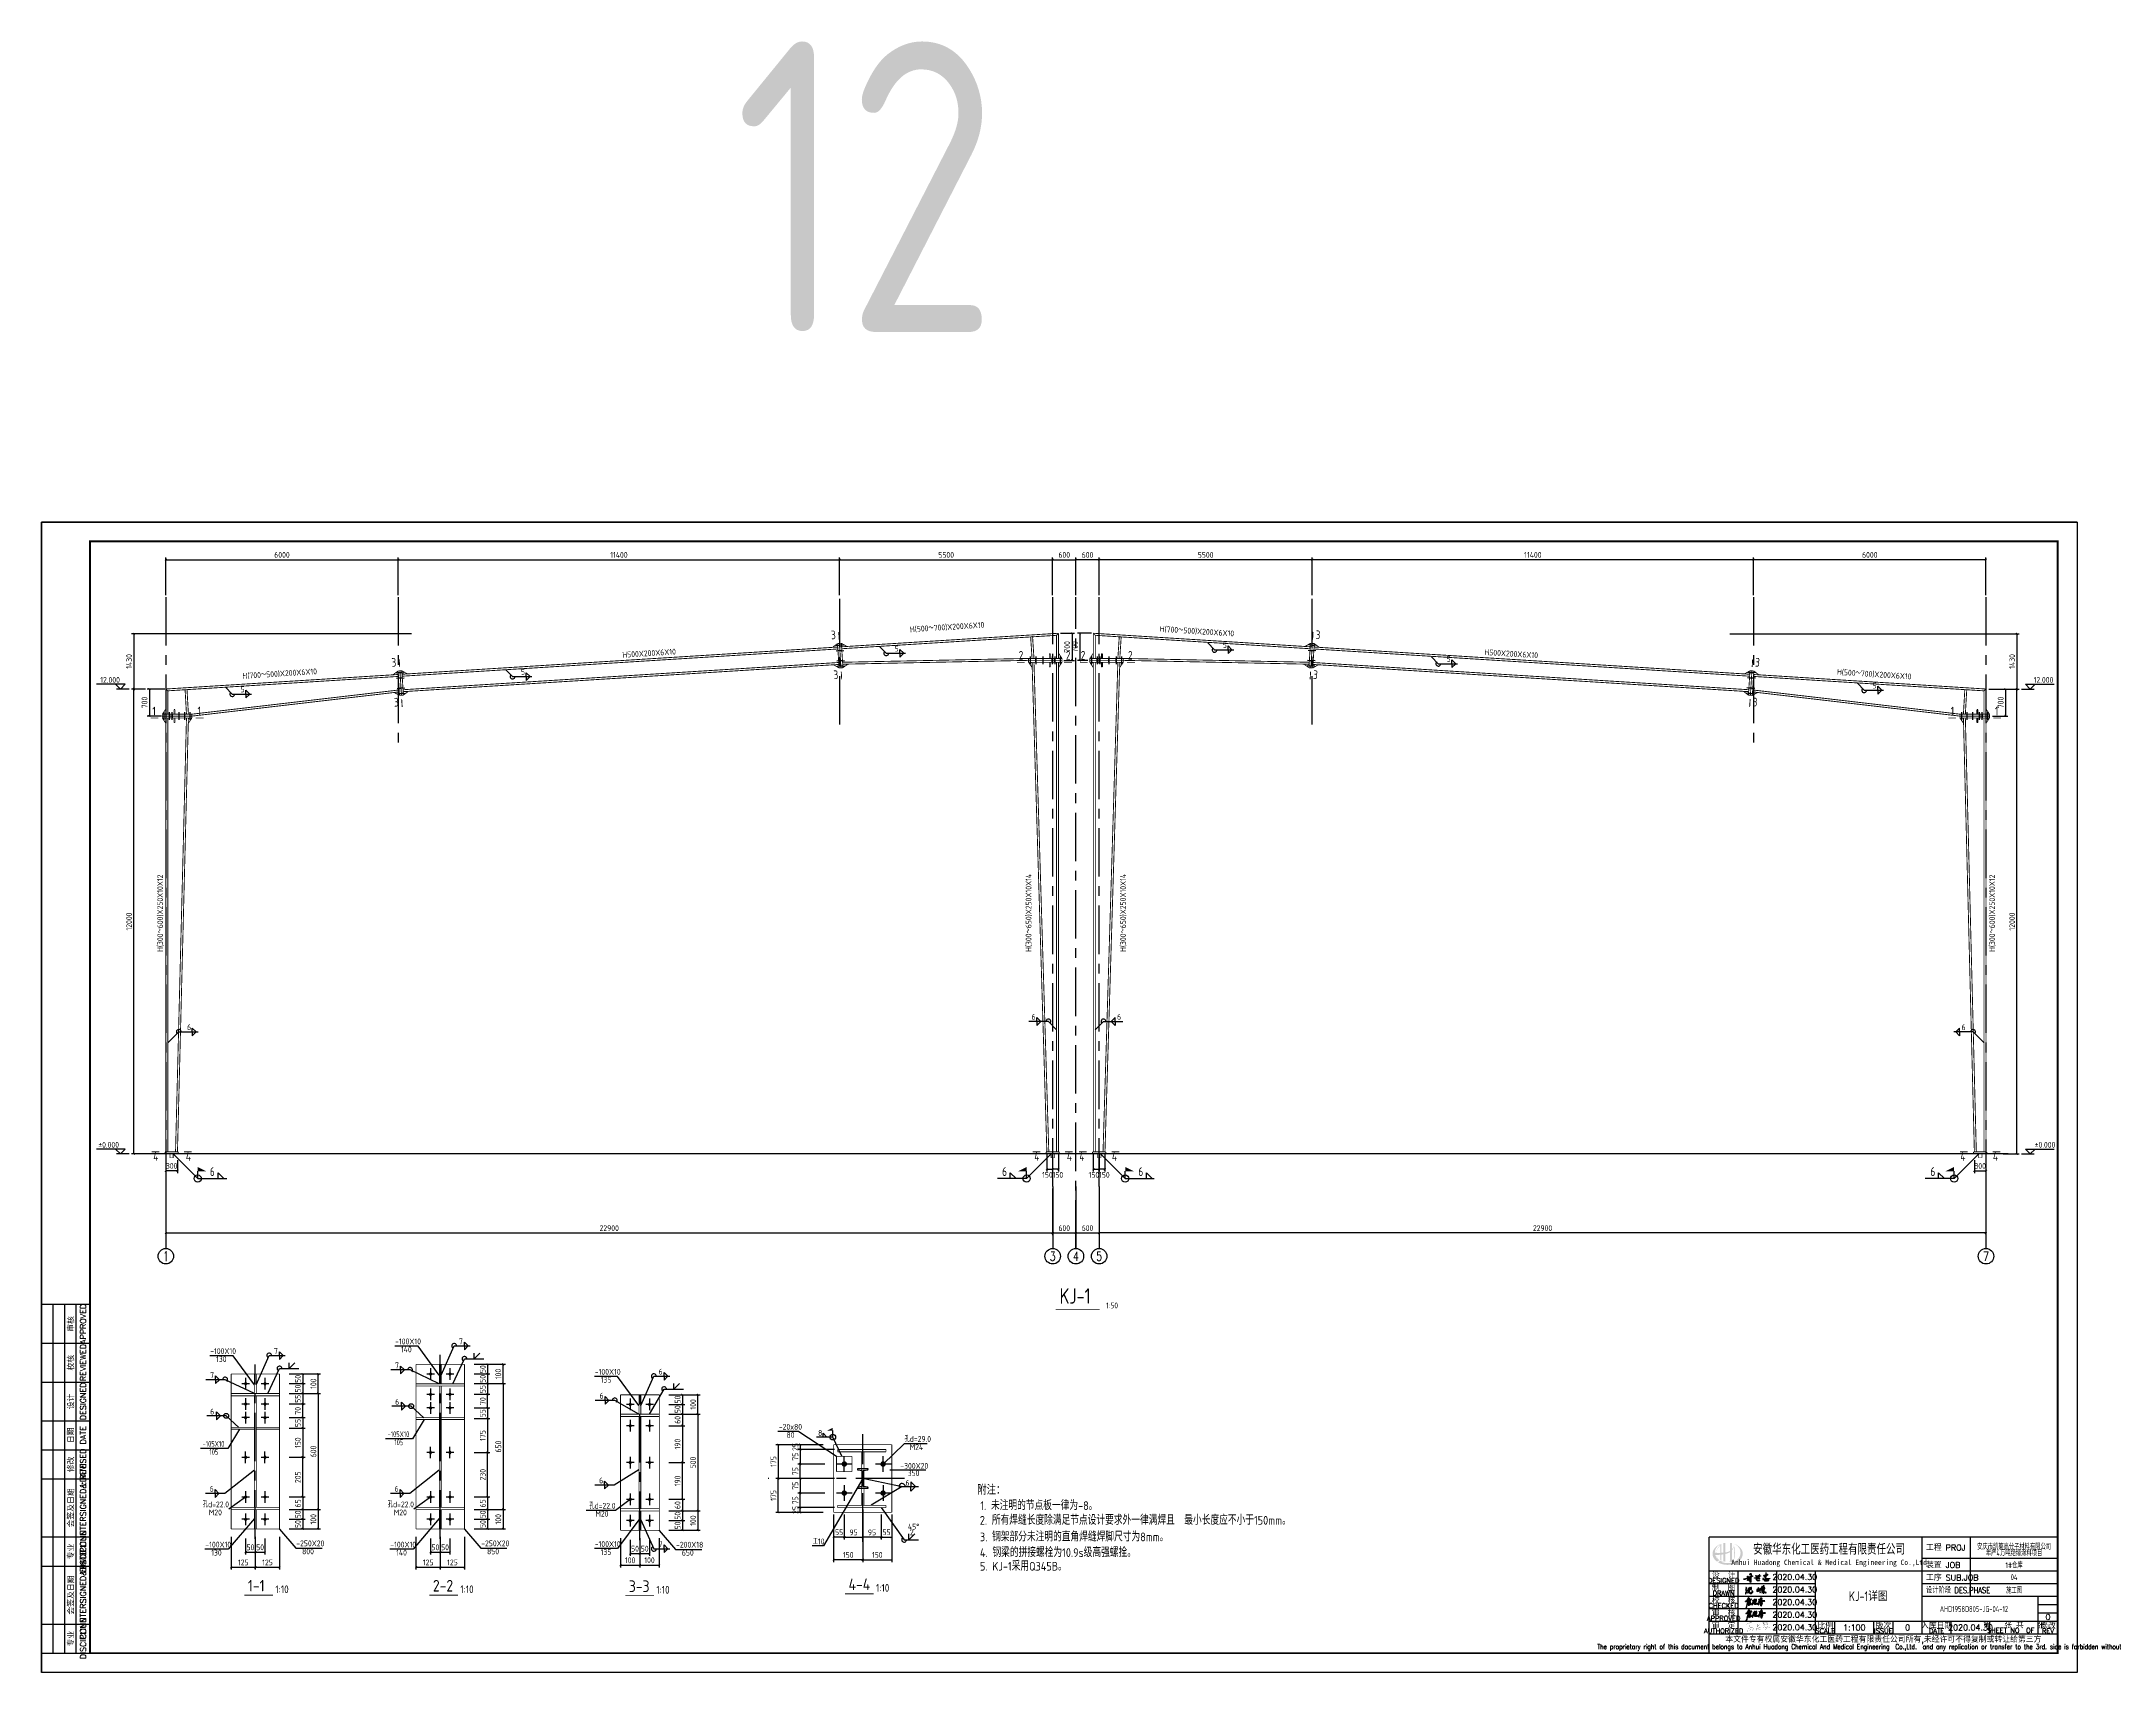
# Model space of a CAD drawing. Header units: millimetres. Extents: x 865490 to 879904, y 39442 to 44891.
# Drawn here: x 876374 to 877445, y 39450 to 40292 of the extents above; entities that cross this region are included whole.
import ezdxf
from ezdxf.enums import TextEntityAlignment as Align

# ---------------------------------------------------------------- set-up
doc = ezdxf.new("R2010")
doc.units = ezdxf.units.MM
doc.header["$LTSCALE"] = 1000
doc.header["$MEASUREMENT"] = 0
for name, pattern in [('2', [11.4, 9, -0.9, 0.6, -0.9]), ('CENTER', [2, 1.25, -0.25, 0.25, -0.25]), ('DASH', [0.35, 0.25, -0.1]), ('DOTE', [2.42, 2, -0.2, 0.02, -0.2])]:
    doc.linetypes.add(name, pattern=pattern)
for name, color, linetype in [('10', 7, 'Continuous'), ('1000', 2, 'Continuous'), ('114', 2, 'Continuous'), ('116', 1, 'Continuous'), ('14', 2, 'Continuous'), ('1530', 253, 'Continuous'), ('1534', 7, 'Continuous'), ('20', 2, 'Continuous'), ('AXIS', 3, 'Continuous'), ('AXIS_TEXT', 7, 'Continuous'), ('CON', 3, 'Continuous'), ('DIM', 7, 'Continuous'), ('DOTE', 1, 'DOTE'), ('HATCH', 8, 'Continuous'), ('M_Prof', 2, 'Continuous'), ('Prof', 2, 'Continuous'), ('PUB_TEXT', 7, 'Continuous'), ('中文', 7, 'Continuous'), ('尺寸标注', 7, 'Continuous'), ('柱子', 8, 'Continuous'), ('标准截面(白色)', 7, 'Continuous'), ('梁集中标注', 2, 'Continuous'), ('焊缝标注', 3, 'Continuous'), ('编号标注', 253, 'Continuous'), ('螺栓孔标注', 253, 'Continuous'), ('轴线', 253, '2'), ('钢板标注', 253, 'Continuous')]:
    doc.layers.add(name, color=color, linetype=linetype)
doc.styles.add('_TCH_AXIS', font='COMPLEX', dxfattribs={"bigfont": 'GBCBIG'})
doc.styles.add('COMPLEX', font='COMPLEX')
doc.styles.add('ECEC_TK', font='txt_l.shx', dxfattribs={"bigfont": 'hztxt_l.shx'})
doc.styles.add('ECEC_TQ', font='txt_l.shx', dxfattribs={"bigfont": 'hztxt_l.shx'})
doc.styles.add('ECEC_TQ_S', font='')
doc.styles.add('GBHZ', font='gbenor.shx', dxfattribs={"width": 0.9, "bigfont": 'gbcbig.shx'})
doc.styles.add('TS', font='tssdeng.shx', dxfattribs={"width": 0.8, "height": 2.5, "bigfont": 'tssdchn.shx'})
doc.styles.add('TSSD_REIN', font='tssdeng.shx', dxfattribs={"width": 0.7, "bigfont": 'tssdchn.shx'})
doc.styles.get('ECEC_TQ_S').set_extended_font_data('SimSun')
doc.dimstyles.new('Y10', dxfattribs={"dimscale": 0, "dimtxt": 3, "dimasz": 0.01, "dimexe": 1.2, "dimexo": 1, "dimgap": 1, "dimtad": 1, "dimdec": 0, "dimlfac": 10, "dimzin": 0, "dimdsep": 46, "dimtxsty": 'GBHZ', "dimblk1": 'DX', "dimblk2": 'DX', "dimsah": 1, "dimcen": 0.09, "dimdle": 1, "dimadec": 0, "dimazin": 0, "dimtfac": 1, "dimtdec": 0, "dimtix": 1, "dimtmove": 2, "dimatfit": 3, "dimldrblk": 'DX', "dimfxl": 0, "dimtolj": 1, "dimtzin": 0, "dimarcsym": 0})
doc.dimstyles.new('Y50', dxfattribs={"dimscale": 0, "dimtxt": 3, "dimasz": 0.01, "dimexe": 1.2, "dimexo": 1, "dimgap": 1, "dimtad": 1, "dimdec": 0, "dimlfac": 50, "dimzin": 0, "dimdsep": 46, "dimtxsty": 'GBHZ', "dimblk1": 'DX', "dimblk2": 'DX', "dimsah": 1, "dimcen": 0.09, "dimdle": 1, "dimadec": 0, "dimazin": 0, "dimtfac": 1, "dimtdec": 0, "dimtix": 1, "dimtmove": 2, "dimatfit": 3, "dimldrblk": 'DX', "dimfxl": 0, "dimtolj": 1, "dimtzin": 0, "dimarcsym": 0})

# ---------------------------------------------------------------- blocks, each defined once
blk = doc.blocks.new('DX')
at = {"color": 0, "linetype": 'ByBlock', "const_width": 40}
blk.add_lwpolyline([(-54, -51), (46, 49)], dxfattribs=at)
blk = doc.blocks.new('*D641')
at = {"layer": 'Defpoints', "color": 0, "linetype": 'ByBlock', "transparency": 16777216}
for p in [(876697.2, 39593.4, -3), (876696.9, 39588.4, -3), (876704.9, 39588.4)]:
    blk.add_point(p, dxfattribs=at)
at = {"layer": 'DIM', "color": 0, "linetype": 'ByBlock', "lineweight": -2, "transparency": 16777216}
for p, q in [((876698.2, 39593.4), (876706.1, 39593.4)), ((876704.9, 39593.4), (876704.9, 39588.4)), ((876697.9, 39588.4), (876706.1, 39588.4))]:
    blk.add_line(p, q, dxfattribs=at)
at = {"layer": 'DIM', "color": 0, "linetype": 'ByBlock', "lineweight": -2, "transparency": 16777216, "xscale": 0.01, "yscale": 0.01, "zscale": 0.01}
for p, rotation in [((876704.9, 39593.4), 90), ((876704.9, 39588.4), 270)]:
    blk.add_blockref('DX', p, dxfattribs=dict(at, rotation=rotation))
at = {"layer": 'DIM', "color": 0, "linetype": 'ByBlock', "transparency": 16777216, "insert": (876702.4, 39590.9), "char_height": 3, "attachment_point": 5, "rotation": 90, "style": 'GBHZ'}
blk.add_mtext('\\A1;50', dxfattribs=at)
blk = doc.blocks.new('*D642')
at = {"layer": 'Defpoints', "color": 0, "linetype": 'ByBlock', "transparency": 16777216}
for p in [(876696.9, 39588.4, -3), (876696.9, 39583.4, -3), (876704.9, 39583.4)]:
    blk.add_point(p, dxfattribs=at)
at = {"layer": 'DIM', "color": 0, "linetype": 'ByBlock', "lineweight": -2, "transparency": 16777216}
for p, q in [((876697.9, 39588.4), (876706.1, 39588.4)), ((876697.9, 39583.4), (876706.1, 39583.4)), ((876704.9, 39588.4), (876704.9, 39583.4))]:
    blk.add_line(p, q, dxfattribs=at)
at = {"layer": 'DIM', "color": 0, "linetype": 'ByBlock', "lineweight": -2, "transparency": 16777216, "xscale": 0.01, "yscale": 0.01, "zscale": 0.01}
for p, rotation in [((876704.9, 39583.4), 270), ((876704.9, 39588.4), 90)]:
    blk.add_blockref('DX', p, dxfattribs=dict(at, rotation=rotation))
at = {"layer": 'DIM', "color": 0, "linetype": 'ByBlock', "transparency": 16777216, "insert": (876702.4, 39585.9), "char_height": 3, "attachment_point": 5, "rotation": 90, "style": 'GBHZ'}
blk.add_mtext('\\A1;50', dxfattribs=at)
blk = doc.blocks.new('*D643')
at = {"layer": 'Defpoints', "color": 0, "linetype": 'ByBlock', "transparency": 16777216}
for p in [(876696.9, 39583.4, -3), (876696.9, 39577.4), (876704.9, 39577.4)]:
    blk.add_point(p, dxfattribs=at)
at = {"layer": 'DIM', "color": 0, "linetype": 'ByBlock', "lineweight": -2, "transparency": 16777216}
for p, q in [((876697.9, 39583.4), (876706.1, 39583.4)), ((876704.9, 39583.4), (876704.9, 39577.4)), ((876697.9, 39577.4), (876706.1, 39577.4))]:
    blk.add_line(p, q, dxfattribs=at)
at = {"layer": 'DIM', "color": 0, "linetype": 'ByBlock', "lineweight": -2, "transparency": 16777216, "xscale": 0.01, "yscale": 0.01, "zscale": 0.01}
for p, rotation in [((876704.9, 39583.4), 90), ((876704.9, 39577.4), 270)]:
    blk.add_blockref('DX', p, dxfattribs=dict(at, rotation=rotation))
at = {"layer": 'DIM', "color": 0, "linetype": 'ByBlock', "transparency": 16777216, "insert": (876702.4, 39580.4), "char_height": 3, "attachment_point": 5, "rotation": 90, "style": 'GBHZ'}
blk.add_mtext('\\A1;60', dxfattribs=at)
blk = doc.blocks.new('*D644')
at = {"layer": 'Defpoints', "color": 0, "linetype": 'ByBlock', "transparency": 16777216}
for p in [(876696.9, 39539.4, -3), (876696.9, 39533.4, -3), (876704.9, 39533.4)]:
    blk.add_point(p, dxfattribs=at)
at = {"layer": 'DIM', "color": 0, "linetype": 'ByBlock', "lineweight": -2, "transparency": 16777216}
for p, q in [((876697.9, 39539.4), (876706.1, 39539.4)), ((876704.9, 39539.4), (876704.9, 39533.4)), ((876697.9, 39533.4), (876706.1, 39533.4))]:
    blk.add_line(p, q, dxfattribs=at)
at = {"layer": 'DIM', "color": 0, "linetype": 'ByBlock', "lineweight": -2, "transparency": 16777216, "xscale": 0.01, "yscale": 0.01, "zscale": 0.01}
for p, rotation in [((876704.9, 39539.4), 90), ((876704.9, 39533.4), 270)]:
    blk.add_blockref('DX', p, dxfattribs=dict(at, rotation=rotation))
at = {"layer": 'DIM', "color": 0, "linetype": 'ByBlock', "transparency": 16777216, "insert": (876702.4, 39536.4), "char_height": 3, "attachment_point": 5, "rotation": 90, "style": 'GBHZ'}
blk.add_mtext('\\A1;60', dxfattribs=at)
blk = doc.blocks.new('*D645')
at = {"layer": 'Defpoints', "color": 0, "linetype": 'ByBlock', "transparency": 16777216}
for p in [(876696.9, 39533.4, -3), (876696.9, 39528.4, -3), (876704.9, 39528.4)]:
    blk.add_point(p, dxfattribs=at)
at = {"layer": 'DIM', "color": 0, "linetype": 'ByBlock', "lineweight": -2, "transparency": 16777216}
for p, q in [((876697.9, 39533.4), (876706.1, 39533.4)), ((876697.9, 39528.4), (876706.1, 39528.4)), ((876704.9, 39533.4), (876704.9, 39528.4))]:
    blk.add_line(p, q, dxfattribs=at)
at = {"layer": 'DIM', "color": 0, "linetype": 'ByBlock', "lineweight": -2, "transparency": 16777216, "xscale": 0.01, "yscale": 0.01, "zscale": 0.01}
for p, rotation in [((876704.9, 39528.4), 270), ((876704.9, 39533.4), 90)]:
    blk.add_blockref('DX', p, dxfattribs=dict(at, rotation=rotation))
at = {"layer": 'DIM', "color": 0, "linetype": 'ByBlock', "transparency": 16777216, "insert": (876702.4, 39530.9), "char_height": 3, "attachment_point": 5, "rotation": 90, "style": 'GBHZ'}
blk.add_mtext('\\A1;50', dxfattribs=at)
blk = doc.blocks.new('*D646')
at = {"layer": 'Defpoints', "color": 0, "linetype": 'ByBlock', "transparency": 16777216}
for p in [(876696.9, 39528.4, -3), (876696.9, 39523.4, -3), (876704.9, 39523.4)]:
    blk.add_point(p, dxfattribs=at)
at = {"layer": 'DIM', "color": 0, "linetype": 'ByBlock', "lineweight": -2, "transparency": 16777216}
for p, q in [((876697.9, 39528.4), (876706.1, 39528.4)), ((876704.9, 39528.4), (876704.9, 39523.4)), ((876697.9, 39523.4), (876706.1, 39523.4))]:
    blk.add_line(p, q, dxfattribs=at)
at = {"layer": 'DIM', "color": 0, "linetype": 'ByBlock', "lineweight": -2, "transparency": 16777216, "xscale": 0.01, "yscale": 0.01, "zscale": 0.01}
for p, rotation in [((876704.9, 39528.4), 90), ((876704.9, 39523.4), 270)]:
    blk.add_blockref('DX', p, dxfattribs=dict(at, rotation=rotation))
at = {"layer": 'DIM', "color": 0, "linetype": 'ByBlock', "transparency": 16777216, "insert": (876702.4, 39525.9), "char_height": 3, "attachment_point": 5, "rotation": 90, "style": 'GBHZ'}
blk.add_mtext('\\A1;50', dxfattribs=at)
blk = doc.blocks.new('*D647')
at = {"layer": 'Defpoints', "color": 0, "linetype": 'ByBlock', "transparency": 16777216}
for p in [(876677.9, 39519.4, -3), (876682.9, 39519.4, -3), (876682.9, 39511.4)]:
    blk.add_point(p, dxfattribs=at)
at = {"layer": 'DIM', "color": 0, "linetype": 'ByBlock', "lineweight": -2, "transparency": 16777216}
for p, q in [((876677.9, 39518.4), (876677.9, 39510.2)), ((876682.9, 39518.4), (876682.9, 39510.2)), ((876678, 39511.4), (876682.9, 39511.4))]:
    blk.add_line(p, q, dxfattribs=at)
at = {"layer": 'DIM', "color": 0, "linetype": 'ByBlock', "lineweight": -2, "transparency": 16777216, "xscale": 0.01, "yscale": 0.01, "zscale": 0.01, "rotation": 180}
blk.add_blockref('DX', (876677.9, 39511.4), dxfattribs=at)
at = {"layer": 'DIM', "color": 0, "linetype": 'ByBlock', "lineweight": -2, "transparency": 16777216, "xscale": 0.01, "yscale": 0.01, "zscale": 0.01}
blk.add_blockref('DX', (876682.9, 39511.4), dxfattribs=at)
at = {"layer": 'DIM', "color": 0, "linetype": 'ByBlock', "transparency": 16777216, "insert": (876680.4, 39513.9), "char_height": 3, "attachment_point": 5, "style": 'GBHZ'}
blk.add_mtext('\\A1;50', dxfattribs=at)
blk = doc.blocks.new('*D648')
at = {"layer": 'Defpoints', "color": 0, "linetype": 'ByBlock', "transparency": 16777216}
for p in [(876682.9, 39519.4, -3), (876687.9, 39519.4, -3), (876687.9, 39511.4)]:
    blk.add_point(p, dxfattribs=at)
at = {"layer": 'DIM', "color": 0, "linetype": 'ByBlock', "lineweight": -2, "transparency": 16777216}
for p, q in [((876682.9, 39518.4), (876682.9, 39510.2)), ((876687.9, 39518.4), (876687.9, 39510.2)), ((876683, 39511.4), (876687.9, 39511.4))]:
    blk.add_line(p, q, dxfattribs=at)
at = {"layer": 'DIM', "color": 0, "linetype": 'ByBlock', "lineweight": -2, "transparency": 16777216, "xscale": 0.01, "yscale": 0.01, "zscale": 0.01, "rotation": 180}
blk.add_blockref('DX', (876682.9, 39511.4), dxfattribs=at)
at = {"layer": 'DIM', "color": 0, "linetype": 'ByBlock', "lineweight": -2, "transparency": 16777216, "xscale": 0.01, "yscale": 0.01, "zscale": 0.01}
blk.add_blockref('DX', (876687.9, 39511.4), dxfattribs=at)
at = {"layer": 'DIM', "color": 0, "linetype": 'ByBlock', "transparency": 16777216, "insert": (876685.4, 39513.9), "char_height": 3, "attachment_point": 5, "style": 'GBHZ'}
blk.add_mtext('\\A1;50', dxfattribs=at)
blk = doc.blocks.new('*D649')
at = {"layer": 'Defpoints', "color": 0, "linetype": 'ByBlock', "transparency": 16777216}
for p in [(876672.9, 39520.4, -3), (876682.9, 39520.4, -3), (876682.9, 39505.4)]:
    blk.add_point(p, dxfattribs=at)
at = {"layer": 'DIM', "color": 0, "linetype": 'ByBlock', "lineweight": -2, "transparency": 16777216}
for p, q in [((876672.9, 39519.4), (876672.9, 39504.2)), ((876682.9, 39519.4), (876682.9, 39504.2)), ((876673, 39505.4), (876682.9, 39505.4))]:
    blk.add_line(p, q, dxfattribs=at)
at = {"layer": 'DIM', "color": 0, "linetype": 'ByBlock', "lineweight": -2, "transparency": 16777216, "xscale": 0.01, "yscale": 0.01, "zscale": 0.01, "rotation": 180}
blk.add_blockref('DX', (876672.9, 39505.4), dxfattribs=at)
at = {"layer": 'DIM', "color": 0, "linetype": 'ByBlock', "lineweight": -2, "transparency": 16777216, "xscale": 0.01, "yscale": 0.01, "zscale": 0.01}
blk.add_blockref('DX', (876682.9, 39505.4), dxfattribs=at)
at = {"layer": 'DIM', "color": 0, "linetype": 'ByBlock', "transparency": 16777216, "insert": (876677.9, 39507.9), "char_height": 3, "attachment_point": 5, "style": 'GBHZ'}
blk.add_mtext('\\A1;100', dxfattribs=at)
blk = doc.blocks.new('*D650')
at = {"layer": 'Defpoints', "color": 0, "linetype": 'ByBlock', "transparency": 16777216}
for p in [(876682.9, 39520.4, -3), (876692.9, 39520.4, -3), (876692.9, 39505.4)]:
    blk.add_point(p, dxfattribs=at)
at = {"layer": 'DIM', "color": 0, "linetype": 'ByBlock', "lineweight": -2, "transparency": 16777216}
for p, q in [((876682.9, 39519.4), (876682.9, 39504.2)), ((876692.9, 39519.4), (876692.9, 39504.2)), ((876683, 39505.4), (876692.9, 39505.4))]:
    blk.add_line(p, q, dxfattribs=at)
at = {"layer": 'DIM', "color": 0, "linetype": 'ByBlock', "lineweight": -2, "transparency": 16777216, "xscale": 0.01, "yscale": 0.01, "zscale": 0.01, "rotation": 180}
blk.add_blockref('DX', (876682.9, 39505.4), dxfattribs=at)
at = {"layer": 'DIM', "color": 0, "linetype": 'ByBlock', "lineweight": -2, "transparency": 16777216, "xscale": 0.01, "yscale": 0.01, "zscale": 0.01}
blk.add_blockref('DX', (876692.9, 39505.4), dxfattribs=at)
at = {"layer": 'DIM', "color": 0, "linetype": 'ByBlock', "transparency": 16777216, "insert": (876687.9, 39507.9), "char_height": 3, "attachment_point": 5, "style": 'GBHZ'}
blk.add_mtext('\\A1;100', dxfattribs=at)
blk = doc.blocks.new('*D651')
at = {"layer": 'Defpoints', "color": 0, "linetype": 'ByBlock', "transparency": 16777216}
for p in [(876704.9, 39583.4, -3), (876696.9, 39533.4, -3), (876712.9, 39533.4)]:
    blk.add_point(p, dxfattribs=at)
at = {"layer": 'DIM', "color": 0, "linetype": 'ByBlock', "lineweight": -2, "transparency": 16777216}
for p, q in [((876705.9, 39583.4), (876714.1, 39583.4)), ((876712.9, 39583.4), (876712.9, 39533.4)), ((876697.9, 39533.4), (876714.1, 39533.4))]:
    blk.add_line(p, q, dxfattribs=at)
at = {"layer": 'DIM', "color": 0, "linetype": 'ByBlock', "lineweight": -2, "transparency": 16777216, "xscale": 0.01, "yscale": 0.01, "zscale": 0.01}
for p, rotation in [((876712.9, 39583.4), 90), ((876712.9, 39533.4), 270)]:
    blk.add_blockref('DX', p, dxfattribs=dict(at, rotation=rotation))
at = {"layer": 'DIM', "color": 0, "linetype": 'ByBlock', "transparency": 16777216, "insert": (876710.4, 39558.4), "char_height": 3, "attachment_point": 5, "rotation": 90, "style": 'GBHZ'}
blk.add_mtext('\\A1;500', dxfattribs=at)
blk = doc.blocks.new('*D652')
at = {"layer": 'Defpoints', "color": 0, "linetype": 'ByBlock', "transparency": 16777216}
for p in [(876697.9, 39533.4), (876698.9, 39523.4), (876712.9, 39523.4)]:
    blk.add_point(p, dxfattribs=at)
at = {"layer": 'DIM', "color": 0, "linetype": 'ByBlock', "lineweight": -2, "transparency": 16777216}
for p, q in [((876698.9, 39533.4), (876714.1, 39533.4)), ((876712.9, 39533.4), (876712.9, 39523.4)), ((876699.9, 39523.4), (876714.1, 39523.4))]:
    blk.add_line(p, q, dxfattribs=at)
at = {"layer": 'DIM', "color": 0, "linetype": 'ByBlock', "lineweight": -2, "transparency": 16777216, "xscale": 0.01, "yscale": 0.01, "zscale": 0.01}
for p, rotation in [((876712.9, 39533.4), 90), ((876712.9, 39523.4), 270)]:
    blk.add_blockref('DX', p, dxfattribs=dict(at, rotation=rotation))
at = {"layer": 'DIM', "color": 0, "linetype": 'ByBlock', "transparency": 16777216, "insert": (876710.4, 39528.4), "char_height": 3, "attachment_point": 5, "rotation": 90, "style": 'GBHZ'}
blk.add_mtext('\\A1;100', dxfattribs=at)
blk = doc.blocks.new('*D653')
at = {"layer": 'Defpoints', "color": 0, "linetype": 'ByBlock', "transparency": 16777216}
for p in [(876696.9, 39593.4, -3), (876712.9, 39593.4), (876697.9, 39583.4)]:
    blk.add_point(p, dxfattribs=at)
at = {"layer": 'DIM', "color": 0, "linetype": 'ByBlock', "lineweight": -2, "transparency": 16777216}
for p, q in [((876697.9, 39593.4), (876714.1, 39593.4)), ((876712.9, 39583.4), (876712.9, 39593.4)), ((876698.9, 39583.4), (876714.1, 39583.4))]:
    blk.add_line(p, q, dxfattribs=at)
at = {"layer": 'DIM', "color": 0, "linetype": 'ByBlock', "lineweight": -2, "transparency": 16777216, "xscale": 0.01, "yscale": 0.01, "zscale": 0.01}
for p, rotation in [((876712.9, 39593.4), 90), ((876712.9, 39583.4), 270)]:
    blk.add_blockref('DX', p, dxfattribs=dict(at, rotation=rotation))
at = {"layer": 'DIM', "color": 0, "linetype": 'ByBlock', "transparency": 16777216, "insert": (876710.4, 39588.4), "char_height": 3, "attachment_point": 5, "rotation": 90, "style": 'GBHZ'}
blk.add_mtext('\\A1;100', dxfattribs=at)
blk = doc.blocks.new('*D654')
at = {"layer": 'Defpoints', "color": 0, "linetype": 'ByBlock', "transparency": 16777216}
for p in [(876696.9, 39558.4), (876704.9, 39558.4), (876696.9, 39539.4)]:
    blk.add_point(p, dxfattribs=at)
at = {"layer": 'DIM', "color": 0, "linetype": 'ByBlock', "lineweight": -2, "transparency": 16777216}
for p, q in [((876697.9, 39558.4), (876706.1, 39558.4)), ((876704.9, 39539.4), (876704.9, 39558.4)), ((876697.9, 39539.4), (876706.1, 39539.4))]:
    blk.add_line(p, q, dxfattribs=at)
at = {"layer": 'DIM', "color": 0, "linetype": 'ByBlock', "lineweight": -2, "transparency": 16777216, "xscale": 0.01, "yscale": 0.01, "zscale": 0.01}
for p, rotation in [((876704.9, 39558.4), 90), ((876704.9, 39539.4), 270)]:
    blk.add_blockref('DX', p, dxfattribs=dict(at, rotation=rotation))
at = {"layer": 'DIM', "color": 0, "linetype": 'ByBlock', "transparency": 16777216, "insert": (876702.4, 39548.9), "char_height": 3, "attachment_point": 5, "rotation": 90, "style": 'GBHZ'}
blk.add_mtext('\\A1;190', dxfattribs=at)
blk = doc.blocks.new('*D639')
at = {"layer": 'Defpoints', "color": 0, "linetype": 'ByBlock', "transparency": 16777216}
for p in [(876501.1, 39604.1, -3), (876500.8, 39599.1, -3), (876508.8, 39599.1)]:
    blk.add_point(p, dxfattribs=at)
at = {"layer": 'DIM', "color": 0, "linetype": 'ByBlock', "lineweight": -2, "transparency": 16777216}
for p, q in [((876502.1, 39604.1), (876510, 39604.1)), ((876508.8, 39604), (876508.8, 39599.1)), ((876501.8, 39599.1), (876510, 39599.1))]:
    blk.add_line(p, q, dxfattribs=at)
at = {"layer": 'DIM', "color": 0, "linetype": 'ByBlock', "lineweight": -2, "transparency": 16777216, "xscale": 0.01, "yscale": 0.01, "zscale": 0.01}
for p, rotation in [((876508.8, 39604.1), 90), ((876508.8, 39599.1), 270)]:
    blk.add_blockref('DX', p, dxfattribs=dict(at, rotation=rotation))
at = {"layer": 'DIM', "color": 0, "linetype": 'ByBlock', "transparency": 16777216, "insert": (876506.3, 39601.6), "char_height": 3, "attachment_point": 5, "rotation": 90, "style": 'GBHZ'}
blk.add_mtext('\\A1;50', dxfattribs=at)
blk = doc.blocks.new('*D640')
at = {"layer": 'Defpoints', "color": 0, "linetype": 'ByBlock', "transparency": 16777216}
for p in [(876500.8, 39599.1, -3), (876500.8, 39594.1, -3), (876508.8, 39594.1)]:
    blk.add_point(p, dxfattribs=at)
at = {"layer": 'DIM', "color": 0, "linetype": 'ByBlock', "lineweight": -2, "transparency": 16777216}
for p, q in [((876501.8, 39599.1), (876510, 39599.1)), ((876501.8, 39594.1), (876510, 39594.1)), ((876508.8, 39599), (876508.8, 39594.1))]:
    blk.add_line(p, q, dxfattribs=at)
at = {"layer": 'DIM', "color": 0, "linetype": 'ByBlock', "lineweight": -2, "transparency": 16777216, "xscale": 0.01, "yscale": 0.01, "zscale": 0.01}
for p, rotation in [((876508.8, 39599.1), 90), ((876508.8, 39594.1), 270)]:
    blk.add_blockref('DX', p, dxfattribs=dict(at, rotation=rotation))
at = {"layer": 'DIM', "color": 0, "linetype": 'ByBlock', "transparency": 16777216, "insert": (876506.3, 39596.6), "char_height": 3, "attachment_point": 5, "rotation": 90, "style": 'GBHZ'}
blk.add_mtext('\\A1;50', dxfattribs=at)
blk = doc.blocks.new('*D624')
at = {"layer": 'Defpoints', "color": 0, "linetype": 'ByBlock', "transparency": 16777216}
for p in [(876500.8, 39594.1, -3), (876500.8, 39588.6), (876508.8, 39588.6)]:
    blk.add_point(p, dxfattribs=at)
at = {"layer": 'DIM', "color": 0, "linetype": 'ByBlock', "lineweight": -2, "transparency": 16777216}
for p, q in [((876501.8, 39594.1), (876510, 39594.1)), ((876508.8, 39594), (876508.8, 39588.6)), ((876501.8, 39588.6), (876510, 39588.6))]:
    blk.add_line(p, q, dxfattribs=at)
at = {"layer": 'DIM', "color": 0, "linetype": 'ByBlock', "lineweight": -2, "transparency": 16777216, "xscale": 0.01, "yscale": 0.01, "zscale": 0.01}
for p, rotation in [((876508.8, 39594.1), 90), ((876508.8, 39588.6), 270)]:
    blk.add_blockref('DX', p, dxfattribs=dict(at, rotation=rotation))
at = {"layer": 'DIM', "color": 0, "linetype": 'ByBlock', "transparency": 16777216, "insert": (876506.3, 39591.3), "char_height": 3, "attachment_point": 5, "rotation": 90, "style": 'GBHZ'}
blk.add_mtext('\\A1;55', dxfattribs=at)
blk = doc.blocks.new('*D625')
at = {"layer": 'Defpoints', "color": 0, "linetype": 'ByBlock', "transparency": 16777216}
for p in [(876500.8, 39540.6, -3), (876500.8, 39534.1, -3), (876508.8, 39534.1)]:
    blk.add_point(p, dxfattribs=at)
at = {"layer": 'DIM', "color": 0, "linetype": 'ByBlock', "lineweight": -2, "transparency": 16777216}
for p, q in [((876501.8, 39540.6), (876510, 39540.6)), ((876508.8, 39540.5), (876508.8, 39534.1)), ((876501.8, 39534.1), (876510, 39534.1))]:
    blk.add_line(p, q, dxfattribs=at)
at = {"layer": 'DIM', "color": 0, "linetype": 'ByBlock', "lineweight": -2, "transparency": 16777216, "xscale": 0.01, "yscale": 0.01, "zscale": 0.01}
for p, rotation in [((876508.8, 39540.6), 90), ((876508.8, 39534.1), 270)]:
    blk.add_blockref('DX', p, dxfattribs=dict(at, rotation=rotation))
at = {"layer": 'DIM', "color": 0, "linetype": 'ByBlock', "transparency": 16777216, "insert": (876506.3, 39537.3), "char_height": 3, "attachment_point": 5, "rotation": 90, "style": 'GBHZ'}
blk.add_mtext('\\A1;65', dxfattribs=at)
blk = doc.blocks.new('*D626')
at = {"layer": 'Defpoints', "color": 0, "linetype": 'ByBlock', "transparency": 16777216}
for p in [(876500.8, 39534.1, -3), (876500.8, 39529.1, -3), (876508.8, 39529.1)]:
    blk.add_point(p, dxfattribs=at)
at = {"layer": 'DIM', "color": 0, "linetype": 'ByBlock', "lineweight": -2, "transparency": 16777216}
for p, q in [((876501.8, 39534.1), (876510, 39534.1)), ((876501.8, 39529.1), (876510, 39529.1)), ((876508.8, 39534), (876508.8, 39529.1))]:
    blk.add_line(p, q, dxfattribs=at)
at = {"layer": 'DIM', "color": 0, "linetype": 'ByBlock', "lineweight": -2, "transparency": 16777216, "xscale": 0.01, "yscale": 0.01, "zscale": 0.01}
for p, rotation in [((876508.8, 39534.1), 90), ((876508.8, 39529.1), 270)]:
    blk.add_blockref('DX', p, dxfattribs=dict(at, rotation=rotation))
at = {"layer": 'DIM', "color": 0, "linetype": 'ByBlock', "transparency": 16777216, "insert": (876506.3, 39531.6), "char_height": 3, "attachment_point": 5, "rotation": 90, "style": 'GBHZ'}
blk.add_mtext('\\A1;50', dxfattribs=at)
blk = doc.blocks.new('*D627')
at = {"layer": 'Defpoints', "color": 0, "linetype": 'ByBlock', "transparency": 16777216}
for p in [(876500.8, 39529.1, -3), (876500.8, 39524.1, -3), (876508.8, 39524.1)]:
    blk.add_point(p, dxfattribs=at)
at = {"layer": 'DIM', "color": 0, "linetype": 'ByBlock', "lineweight": -2, "transparency": 16777216}
for p, q in [((876501.8, 39529.1), (876510, 39529.1)), ((876508.8, 39529), (876508.8, 39524.1)), ((876501.8, 39524.1), (876510, 39524.1))]:
    blk.add_line(p, q, dxfattribs=at)
at = {"layer": 'DIM', "color": 0, "linetype": 'ByBlock', "lineweight": -2, "transparency": 16777216, "xscale": 0.01, "yscale": 0.01, "zscale": 0.01}
for p, rotation in [((876508.8, 39529.1), 90), ((876508.8, 39524.1), 270)]:
    blk.add_blockref('DX', p, dxfattribs=dict(at, rotation=rotation))
at = {"layer": 'DIM', "color": 0, "linetype": 'ByBlock', "transparency": 16777216, "insert": (876506.3, 39526.6), "char_height": 3, "attachment_point": 5, "rotation": 90, "style": 'GBHZ'}
blk.add_mtext('\\A1;50', dxfattribs=at)
blk = doc.blocks.new('*D628')
at = {"layer": 'Defpoints', "color": 0, "linetype": 'ByBlock', "transparency": 16777216}
for p in [(876479.3, 39520.1, -3), (876484.3, 39520.1, -3), (876484.3, 39512.1)]:
    blk.add_point(p, dxfattribs=at)
at = {"layer": 'DIM', "color": 0, "linetype": 'ByBlock', "lineweight": -2, "transparency": 16777216}
for p, q in [((876479.3, 39519.1), (876479.3, 39510.9)), ((876484.3, 39519.1), (876484.3, 39510.9)), ((876479.3, 39512.1), (876484.3, 39512.1))]:
    blk.add_line(p, q, dxfattribs=at)
at = {"layer": 'DIM', "color": 0, "linetype": 'ByBlock', "lineweight": -2, "transparency": 16777216, "xscale": 0.01, "yscale": 0.01, "zscale": 0.01, "rotation": 180}
blk.add_blockref('DX', (876479.3, 39512.1), dxfattribs=at)
at = {"layer": 'DIM', "color": 0, "linetype": 'ByBlock', "lineweight": -2, "transparency": 16777216, "xscale": 0.01, "yscale": 0.01, "zscale": 0.01}
blk.add_blockref('DX', (876484.3, 39512.1), dxfattribs=at)
at = {"layer": 'DIM', "color": 0, "linetype": 'ByBlock', "transparency": 16777216, "insert": (876481.8, 39514.6), "char_height": 3, "attachment_point": 5, "style": 'GBHZ'}
blk.add_mtext('\\A1;50', dxfattribs=at)
blk = doc.blocks.new('*D629')
at = {"layer": 'Defpoints', "color": 0, "linetype": 'ByBlock', "transparency": 16777216}
for p in [(876484.3, 39520.1, -3), (876489.3, 39520.1, -3), (876489.3, 39512.1)]:
    blk.add_point(p, dxfattribs=at)
at = {"layer": 'DIM', "color": 0, "linetype": 'ByBlock', "lineweight": -2, "transparency": 16777216}
for p, q in [((876484.3, 39519.1), (876484.3, 39510.9)), ((876489.3, 39519.1), (876489.3, 39510.9)), ((876484.3, 39512.1), (876489.3, 39512.1))]:
    blk.add_line(p, q, dxfattribs=at)
at = {"layer": 'DIM', "color": 0, "linetype": 'ByBlock', "lineweight": -2, "transparency": 16777216, "xscale": 0.01, "yscale": 0.01, "zscale": 0.01, "rotation": 180}
blk.add_blockref('DX', (876484.3, 39512.1), dxfattribs=at)
at = {"layer": 'DIM', "color": 0, "linetype": 'ByBlock', "lineweight": -2, "transparency": 16777216, "xscale": 0.01, "yscale": 0.01, "zscale": 0.01}
blk.add_blockref('DX', (876489.3, 39512.1), dxfattribs=at)
at = {"layer": 'DIM', "color": 0, "linetype": 'ByBlock', "transparency": 16777216, "insert": (876486.8, 39514.6), "char_height": 3, "attachment_point": 5, "style": 'GBHZ'}
blk.add_mtext('\\A1;50', dxfattribs=at)
blk = doc.blocks.new('*D630')
at = {"layer": 'Defpoints', "color": 0, "linetype": 'ByBlock', "transparency": 16777216}
for p in [(876471.8, 39521.1, -3), (876484.3, 39521.1, -3), (876484.3, 39504.3)]:
    blk.add_point(p, dxfattribs=at)
at = {"layer": 'DIM', "color": 0, "linetype": 'ByBlock', "lineweight": -2, "transparency": 16777216}
for p, q in [((876471.8, 39520.1), (876471.8, 39503.1)), ((876484.3, 39520.1), (876484.3, 39503.1)), ((876471.8, 39504.3), (876484.3, 39504.3))]:
    blk.add_line(p, q, dxfattribs=at)
at = {"layer": 'DIM', "color": 0, "linetype": 'ByBlock', "lineweight": -2, "transparency": 16777216, "xscale": 0.01, "yscale": 0.01, "zscale": 0.01, "rotation": 180}
blk.add_blockref('DX', (876471.8, 39504.3), dxfattribs=at)
at = {"layer": 'DIM', "color": 0, "linetype": 'ByBlock', "lineweight": -2, "transparency": 16777216, "xscale": 0.01, "yscale": 0.01, "zscale": 0.01}
blk.add_blockref('DX', (876484.3, 39504.3), dxfattribs=at)
at = {"layer": 'DIM', "color": 0, "linetype": 'ByBlock', "transparency": 16777216, "insert": (876478.1, 39506.8), "char_height": 3, "attachment_point": 5, "style": 'GBHZ'}
blk.add_mtext('\\A1;125', dxfattribs=at)
blk = doc.blocks.new('*D631')
at = {"layer": 'Defpoints', "color": 0, "linetype": 'ByBlock', "transparency": 16777216}
for p in [(876484.3, 39521.1, -3), (876496.8, 39521.1, -3), (876496.8, 39504.3)]:
    blk.add_point(p, dxfattribs=at)
at = {"layer": 'DIM', "color": 0, "linetype": 'ByBlock', "lineweight": -2, "transparency": 16777216}
for p, q in [((876484.3, 39520.1), (876484.3, 39503.1)), ((876496.8, 39520.1), (876496.8, 39503.1)), ((876484.3, 39504.3), (876496.8, 39504.3))]:
    blk.add_line(p, q, dxfattribs=at)
at = {"layer": 'DIM', "color": 0, "linetype": 'ByBlock', "lineweight": -2, "transparency": 16777216, "xscale": 0.01, "yscale": 0.01, "zscale": 0.01, "rotation": 180}
blk.add_blockref('DX', (876484.3, 39504.3), dxfattribs=at)
at = {"layer": 'DIM', "color": 0, "linetype": 'ByBlock', "lineweight": -2, "transparency": 16777216, "xscale": 0.01, "yscale": 0.01, "zscale": 0.01}
blk.add_blockref('DX', (876496.8, 39504.3), dxfattribs=at)
at = {"layer": 'DIM', "color": 0, "linetype": 'ByBlock', "transparency": 16777216, "insert": (876490.6, 39506.8), "char_height": 3, "attachment_point": 5, "style": 'GBHZ'}
blk.add_mtext('\\A1;125', dxfattribs=at)
blk = doc.blocks.new('*D632')
at = {"layer": 'Defpoints', "color": 0, "linetype": 'ByBlock', "transparency": 16777216}
for p in [(876508.8, 39594.1, -3), (876500.8, 39534.1, -3), (876516.8, 39534.1)]:
    blk.add_point(p, dxfattribs=at)
at = {"layer": 'DIM', "color": 0, "linetype": 'ByBlock', "lineweight": -2, "transparency": 16777216}
for p, q in [((876509.8, 39594.1), (876518, 39594.1)), ((876516.8, 39594), (876516.8, 39534.1)), ((876501.8, 39534.1), (876518, 39534.1))]:
    blk.add_line(p, q, dxfattribs=at)
at = {"layer": 'DIM', "color": 0, "linetype": 'ByBlock', "lineweight": -2, "transparency": 16777216, "xscale": 0.01, "yscale": 0.01, "zscale": 0.01}
for p, rotation in [((876516.8, 39594.1), 90), ((876516.8, 39534.1), 270)]:
    blk.add_blockref('DX', p, dxfattribs=dict(at, rotation=rotation))
at = {"layer": 'DIM', "color": 0, "linetype": 'ByBlock', "transparency": 16777216, "insert": (876514.3, 39564.1), "char_height": 3, "attachment_point": 5, "rotation": 90, "style": 'GBHZ'}
blk.add_mtext('\\A1;600', dxfattribs=at)
blk = doc.blocks.new('*D633')
at = {"layer": 'Defpoints', "color": 0, "linetype": 'ByBlock', "transparency": 16777216}
for p in [(876501.8, 39534.1), (876502.8, 39524.1), (876516.8, 39524.1)]:
    blk.add_point(p, dxfattribs=at)
at = {"layer": 'DIM', "color": 0, "linetype": 'ByBlock', "lineweight": -2, "transparency": 16777216}
for p, q in [((876502.8, 39534.1), (876518, 39534.1)), ((876516.8, 39534), (876516.8, 39524.1)), ((876503.8, 39524.1), (876518, 39524.1))]:
    blk.add_line(p, q, dxfattribs=at)
at = {"layer": 'DIM', "color": 0, "linetype": 'ByBlock', "lineweight": -2, "transparency": 16777216, "xscale": 0.01, "yscale": 0.01, "zscale": 0.01}
for p, rotation in [((876516.8, 39534.1), 90), ((876516.8, 39524.1), 270)]:
    blk.add_blockref('DX', p, dxfattribs=dict(at, rotation=rotation))
at = {"layer": 'DIM', "color": 0, "linetype": 'ByBlock', "transparency": 16777216, "insert": (876514.3, 39529.1), "char_height": 3, "attachment_point": 5, "rotation": 90, "style": 'GBHZ'}
blk.add_mtext('\\A1;100', dxfattribs=at)
blk = doc.blocks.new('*D634')
at = {"layer": 'Defpoints', "color": 0, "linetype": 'ByBlock', "transparency": 16777216}
for p in [(876500.8, 39604.1, -3), (876516.8, 39604.1), (876501.8, 39594.1)]:
    blk.add_point(p, dxfattribs=at)
at = {"layer": 'DIM', "color": 0, "linetype": 'ByBlock', "lineweight": -2, "transparency": 16777216}
for p, q in [((876501.8, 39604.1), (876518, 39604.1)), ((876516.8, 39594.1), (876516.8, 39604)), ((876502.8, 39594.1), (876518, 39594.1))]:
    blk.add_line(p, q, dxfattribs=at)
at = {"layer": 'DIM', "color": 0, "linetype": 'ByBlock', "lineweight": -2, "transparency": 16777216, "xscale": 0.01, "yscale": 0.01, "zscale": 0.01}
for p, rotation in [((876516.8, 39604.1), 90), ((876516.8, 39594.1), 270)]:
    blk.add_blockref('DX', p, dxfattribs=dict(at, rotation=rotation))
at = {"layer": 'DIM', "color": 0, "linetype": 'ByBlock', "transparency": 16777216, "insert": (876514.3, 39599.1), "char_height": 3, "attachment_point": 5, "rotation": 90, "style": 'GBHZ'}
blk.add_mtext('\\A1;100', dxfattribs=at)
blk = doc.blocks.new('*D635')
at = {"layer": 'Defpoints', "color": 0, "linetype": 'ByBlock', "transparency": 16777216}
for p in [(876500.8, 39561.1), (876508.8, 39561.1), (876500.8, 39540.6)]:
    blk.add_point(p, dxfattribs=at)
at = {"layer": 'DIM', "color": 0, "linetype": 'ByBlock', "lineweight": -2, "transparency": 16777216}
for p, q in [((876501.8, 39561.1), (876510, 39561.1)), ((876508.8, 39540.6), (876508.8, 39561)), ((876501.8, 39540.6), (876510, 39540.6))]:
    blk.add_line(p, q, dxfattribs=at)
at = {"layer": 'DIM', "color": 0, "linetype": 'ByBlock', "lineweight": -2, "transparency": 16777216, "xscale": 0.01, "yscale": 0.01, "zscale": 0.01}
for p, rotation in [((876508.8, 39561.1), 90), ((876508.8, 39540.6), 270)]:
    blk.add_blockref('DX', p, dxfattribs=dict(at, rotation=rotation))
at = {"layer": 'DIM', "color": 0, "linetype": 'ByBlock', "transparency": 16777216, "insert": (876506.3, 39550.8), "char_height": 3, "attachment_point": 5, "rotation": 90, "style": 'GBHZ'}
blk.add_mtext('\\A1;205', dxfattribs=at)
blk = doc.blocks.new('*D636')
at = {"layer": 'Defpoints', "color": 0, "linetype": 'ByBlock', "transparency": 16777216}
for p in [(876500.8, 39588.6), (876500.8, 39581.6, -3), (876508.8, 39588.6)]:
    blk.add_point(p, dxfattribs=at)
at = {"layer": 'DIM', "color": 0, "linetype": 'ByBlock', "lineweight": -2, "transparency": 16777216}
for p, q in [((876501.8, 39588.6), (876510, 39588.6)), ((876501.8, 39581.6), (876510, 39581.6)), ((876508.8, 39581.6), (876508.8, 39588.5))]:
    blk.add_line(p, q, dxfattribs=at)
at = {"layer": 'DIM', "color": 0, "linetype": 'ByBlock', "lineweight": -2, "transparency": 16777216, "xscale": 0.01, "yscale": 0.01, "zscale": 0.01}
for p, rotation in [((876508.8, 39588.6), 90), ((876508.8, 39581.6), 270)]:
    blk.add_blockref('DX', p, dxfattribs=dict(at, rotation=rotation))
at = {"layer": 'DIM', "color": 0, "linetype": 'ByBlock', "transparency": 16777216, "insert": (876506.3, 39585.1), "char_height": 3, "attachment_point": 5, "rotation": 90, "style": 'GBHZ'}
blk.add_mtext('\\A1;70', dxfattribs=at)
blk = doc.blocks.new('*D637')
at = {"layer": 'Defpoints', "color": 0, "linetype": 'ByBlock', "transparency": 16777216}
for p in [(876500.8, 39581.6, -3), (876500.8, 39576.1), (876508.8, 39576.1)]:
    blk.add_point(p, dxfattribs=at)
at = {"layer": 'DIM', "color": 0, "linetype": 'ByBlock', "lineweight": -2, "transparency": 16777216}
for p, q in [((876501.8, 39581.6), (876510, 39581.6)), ((876508.8, 39581.5), (876508.8, 39576.1)), ((876501.8, 39576.1), (876510, 39576.1))]:
    blk.add_line(p, q, dxfattribs=at)
at = {"layer": 'DIM', "color": 0, "linetype": 'ByBlock', "lineweight": -2, "transparency": 16777216, "xscale": 0.01, "yscale": 0.01, "zscale": 0.01}
for p, rotation in [((876508.8, 39581.6), 90), ((876508.8, 39576.1), 270)]:
    blk.add_blockref('DX', p, dxfattribs=dict(at, rotation=rotation))
at = {"layer": 'DIM', "color": 0, "linetype": 'ByBlock', "transparency": 16777216, "insert": (876506.3, 39578.8), "char_height": 3, "attachment_point": 5, "rotation": 90, "style": 'GBHZ'}
blk.add_mtext('\\A1;55', dxfattribs=at)
blk = doc.blocks.new('*D638')
at = {"layer": 'Defpoints', "color": 0, "linetype": 'ByBlock', "transparency": 16777216}
for p in [(876500.8, 39576.1, -3), (876500.8, 39561.1), (876508.8, 39561.1)]:
    blk.add_point(p, dxfattribs=at)
at = {"layer": 'DIM', "color": 0, "linetype": 'ByBlock', "lineweight": -2, "transparency": 16777216}
for p, q in [((876501.8, 39576.1), (876510, 39576.1)), ((876508.8, 39576), (876508.8, 39561.1)), ((876501.8, 39561.1), (876510, 39561.1))]:
    blk.add_line(p, q, dxfattribs=at)
at = {"layer": 'DIM', "color": 0, "linetype": 'ByBlock', "lineweight": -2, "transparency": 16777216, "xscale": 0.01, "yscale": 0.01, "zscale": 0.01}
for p, rotation in [((876508.8, 39576.1), 90), ((876508.8, 39561.1), 270)]:
    blk.add_blockref('DX', p, dxfattribs=dict(at, rotation=rotation))
at = {"layer": 'DIM', "color": 0, "linetype": 'ByBlock', "transparency": 16777216, "insert": (876506.3, 39568.6), "char_height": 3, "attachment_point": 5, "rotation": 90, "style": 'GBHZ'}
blk.add_mtext('\\A1;150', dxfattribs=at)
blk = doc.blocks.new('*D623')
at = {"color": 0, "lineweight": -2, "transparency": 16777216}
for p, q in [((876438.1, 39714.5), (876438.1, 39707.8)), ((876444.1, 39714.5), (876444.1, 39707.8)), ((876438.1, 39709), (876438.1, 39709)), ((876444.1, 39709), (876438.1, 39709)), ((876444.1, 39709), (876444.1, 39709))]:
    blk.add_line(p, q, dxfattribs=at)
at = {"layer": 'Defpoints', "color": 0, "transparency": 16777216}
for p in [(876438.1, 39715.5), (876444.1, 39715.5), (876438.1, 39709)]:
    blk.add_point(p, dxfattribs=at)
at = {"color": 0, "lineweight": -2, "transparency": 16777216, "xscale": 0.01, "yscale": 0.01, "zscale": 0.01}
blk.add_blockref('DX', (876438.1, 39709), dxfattribs=at)
at = {"color": 0, "lineweight": -2, "transparency": 16777216, "xscale": 0.01, "yscale": 0.01, "zscale": 0.01, "rotation": 180}
blk.add_blockref('DX', (876444.1, 39709), dxfattribs=at)
at = {"color": 0, "transparency": 16777216, "insert": (876441.1, 39711.5), "char_height": 3, "attachment_point": 5, "style": 'GBHZ'}
blk.add_mtext('\\A1;300', dxfattribs=at)
blk = doc.blocks.new('A$C744C32FA')
at = {"const_width": 30}
for points in [[(-2326, 582), (-2064, 692), (-1816, 796), (-1490, 848), (-1270, 844)], [(-1936, 1093), (-1737, 1077), (-1648, 1041), (-1810, 905)], [(-1731, 663), (-1881, 583), (-1870, 98)], [(-1827, 396), (-1624, 407), (-1683, 178), (-1785, 172)], [(-164, 18), (-164, 609), (181, 609), (259, 574), (264, 359)], [(-164, 314), (-7, 353), (104, 403)], [(-134, 116), (-29, 188), (93, 237), (170, 221), (209, 331), (264, 359)], [(942, 898), (1107, 926), (1169, 977), (1294, 1000)], [(948, 580), (1073, 676), (1203, 739), (1357, 744), (1391, 773)], [(1507, 561), (1490, 391), (1400, 274), (1309, 157), (1214, 34), (1126, -80), (1076, -119)], [(1096, 313), (1232, 433), (1357, 563), (1402, 586)], [(1192, 881), (1164, 478), (1155, 349)], [(1369, -2), (1421, -24), (1477, -51)], [(1510, 451), (1603, 321), (1697, 211), (1854, 88), (1967, -1), (2044, -62), (2137, -96), (2323, -163), (2364, -162), (2404, -149), (2384, -156)], [(1530, 654), (1647, 720), (1785, 749), (1891, 785), (2007, 796)], [(1541, 978), (1734, 989), (1818, 1000), (1872, 989)], [(1603, 465), (1698, 528), (1794, 557), (1966, 568), (2003, 590)], [(1706, 987), (1698, 528)], [(-2108, -913), (-2158, -364), (-1863, -238), (-1491, -154), (-1069, -179), (-858, -255), (-909, -331), (-1198, -765)], [(-1677, -676), (-1677, -347)], [(-1677, -415), (-1452, -396), (-1441, -504), (-1677, -676)], [(-238, -177), (-238, -696)], [(-193, -327), (-59, -250), (154, -178), (450, -162), (558, -210), (534, -366), (450, -489), (346, -609)], [(-47, -485), (45, -414), (178, -350), (322, -338)], [(-3, -681), (142, -597), (326, -529), (398, -549)], [(1332, -239), (1431, -185), (1526, -163), (1671, -155), (1722, -174), (1703, -260), (1445, -564)]]:
    blk.add_lwpolyline(points, dxfattribs=at)
blk = doc.blocks.new('ZYC')
h = blk.add_hatch()
h.set_pattern_fill('ANSI31', color=256, scale=0.01, style=0)
h.paths.add_polyline_path([(0.191716, 0.193383), (0.190548, 0.202253), (0.193921, 0.209), (0.201718, 0.213388), (0.217472, 0.22272), (0.225169, 0.22774), (0.240061, 0.238394), (0.258667, 0.248519), (0.268004, 0.25352), (0.28674, 0.263401), (0.294628, 0.264902), (0.298717, 0.265243), (0.306745, 0.265068), (0.308789, 0.264548), (0.309735, 0.261709), (0.308412, 0.260067), (0.297475, 0.244701), (0.290436, 0.237662), (0.27507, 0.226725), (0.252355, 0.212968), (0.241647, 0.204333), (0.223391, 0.185047), (0.223622, 0.181464), (0.224421, 0.179466), (0.226725, 0.176712), (0.25062, 0.191577), (0.262092, 0.200013), (0.283406, 0.218389), (0.297409, 0.232393), (0.304411, 0.239395), (0.318415, 0.253398), (0.320906, 0.2583), (0.321641, 0.261237), (0.321749, 0.266735), (0.319516, 0.270611), (0.318508, 0.272625), (0.316748, 0.276738), (0.301969, 0.277631), (0.294072, 0.276555), (0.280072, 0.271736), (0.264068, 0.263734), (0.256066, 0.259733), (0.240061, 0.251731), (0.233868, 0.248283), (0.230965, 0.245742), (0.226725, 0.240061), (0.214987, 0.236586), (0.209117, 0.233284), (0.200051, 0.225058), (0.192716, 0.217722), (0.189048, 0.214055), (0.181713, 0.20672), (0.175712, 0.20672), (0.172711, 0.20672), (0.166709, 0.20672), (0.172241, 0.193666), (0.177845, 0.187261), (0.190049, 0.180046), (0.195383, 0.177379), (0.198051, 0.176045), (0.203385, 0.173378), (0.207386, 0.173378), (0.209387, 0.173378), (0.213388, 0.173378), (0.213388, 0.177379), (0.213388, 0.179379), (0.213388, 0.18338), (0.203895, 0.184399), (0.19865, 0.18682)], flags=17)
h.paths.add_polyline_path([(0.260067, 0.325083), (0.264264, 0.330433), (0.265218, 0.335201), (0.263401, 0.341754), (0.273403, 0.351757), (0.278405, 0.356758), (0.288407, 0.366761), (0.291736, 0.3701), (0.290871, 0.376157), (0.28674, 0.37843), (0.278712, 0.378605), (0.274623, 0.378265), (0.266735, 0.376763), (0.252423, 0.368751), (0.245056, 0.365067), (0.230059, 0.358425), (0.229248, 0.364334), (0.231514, 0.368865), (0.236727, 0.371762), (0.24131, 0.378456), (0.242225, 0.383948), (0.240061, 0.391767), (0.237394, 0.394434), (0.23606, 0.395768), (0.233393, 0.398435), (0.230812, 0.400649), (0.226589, 0.399804), (0.225058, 0.396768), (0.223796, 0.391416), (0.22476, 0.38756), (0.228392, 0.383431), (0.228282, 0.380033), (0.227931, 0.378275), (0.226725, 0.375096), (0.210128, 0.354559), (0.200583, 0.345014), (0.180046, 0.328417), (0.176798, 0.323736), (0.172234, 0.322025), (0.166709, 0.323416), (0.178469, 0.342442), (0.183551, 0.352606), (0.191716, 0.373429), (0.201873, 0.398707), (0.206875, 0.411378), (0.216722, 0.436778), (0.22205, 0.441004), (0.226849, 0.441964), (0.233393, 0.440113), (0.248453, 0.432139), (0.25582, 0.427786), (0.270069, 0.41844), (0.272101, 0.414456), (0.275664, 0.412674), (0.280072, 0.413439), (0.283545, 0.409176), (0.284465, 0.405498), (0.283406, 0.400102), (0.280739, 0.400102), (0.279405, 0.400102), (0.276738, 0.400102), (0.276738, 0.396101), (0.276738, 0.394101), (0.276738, 0.3901), (0.28136, 0.388617), (0.285266, 0.389733), (0.288407, 0.393434), (0.294513, 0.396574), (0.297302, 0.401595), (0.296743, 0.408438), (0.288829, 0.417849), (0.283914, 0.422062), (0.273403, 0.428443), (0.271371, 0.432428), (0.267808, 0.434209), (0.263401, 0.433444), (0.255242, 0.439075), (0.251443, 0.442528), (0.245063, 0.450115), (0.250169, 0.45385), (0.253741, 0.455041), (0.260067, 0.455117), (0.278071, 0.461118), (0.287073, 0.464119), (0.305078, 0.47012), (0.307079, 0.469454), (0.308079, 0.46912), (0.310079, 0.468453), (0.308047, 0.464468), (0.304484, 0.462687), (0.300077, 0.463452), (0.298029, 0.461617), (0.297467, 0.459366), (0.29841, 0.456784), (0.29992, 0.453737), (0.30418, 0.452885), (0.306745, 0.455117), (0.317554, 0.46467), (0.323777, 0.468819), (0.336753, 0.475122), (0.340537, 0.478163), (0.341693, 0.48221), (0.340087, 0.486791), (0.336555, 0.489096), (0.331527, 0.48742), (0.330085, 0.483457), (0.321138, 0.480474), (0.316169, 0.479764), (0.306745, 0.480123), (0.280007, 0.473028), (0.266668, 0.46936), (0.240061, 0.461785), (0.207415, 0.451644), (0.191305, 0.445603), (0.160041, 0.431777), (0.160041, 0.434445), (0.160041, 0.435778), (0.160041, 0.438446), (0.175951, 0.452059), (0.184342, 0.458436), (0.201718, 0.47012), (0.208786, 0.474159), (0.212013, 0.478769), (0.213388, 0.486791), (0.216455, 0.489686), (0.2192, 0.490602), (0.223391, 0.490125), (0.229399, 0.500791), (0.2324, 0.506125), (0.238394, 0.516799), (0.240292, 0.524601), (0.23989, 0.529424), (0.236727, 0.536804), (0.23122, 0.540793), (0.226675, 0.541702), (0.220056, 0.540138), (0.210721, 0.53547), (0.206053, 0.533136), (0.196717, 0.528469), (0.198138, 0.538459), (0.198805, 0.543461), (0.200051, 0.553475), (0.196461, 0.554633), (0.193383, 0.556809), (0.184756, 0.554008), (0.180368, 0.550816), (0.175045, 0.543472), (0.17106, 0.54144), (0.169278, 0.537877), (0.170044, 0.53347), (0.172586, 0.532424), (0.174961, 0.533017), (0.176712, 0.535137), (0.179281, 0.539518), (0.183438, 0.541299), (0.188382, 0.540138), (0.181593, 0.526145), (0.177529, 0.519371), (0.168376, 0.506796), (0.153706, 0.492126), (0.146371, 0.484791), (0.1317, 0.47012), (0.128502, 0.463222), (0.125929, 0.459914), (0.120031, 0.455117), (0.119718, 0.451241), (0.121465, 0.448329), (0.125032, 0.446781), (0.14237, 0.464119), (0.151039, 0.472788), (0.168376, 0.490125), (0.176855, 0.50538), (0.184361, 0.512491), (0.200051, 0.520133), (0.209619, 0.525556), (0.215731, 0.527084), (0.226725, 0.526802), (0.227399, 0.518581), (0.226187, 0.513733), (0.221723, 0.506796), (0.205052, 0.490125), (0.196717, 0.48179), (0.180046, 0.465119), (0.164681, 0.45382), (0.157012, 0.448152), (0.141703, 0.436778), (0.125543, 0.421827), (0.116221, 0.415266), (0.096691, 0.405104), (0.075353, 0.394434), (0.064683, 0.3891), (0.043344, 0.37843), (0.039561, 0.375389), (0.038404, 0.371342), (0.04001, 0.366761), (0.044025, 0.366183), (0.046402, 0.366579), (0.050013, 0.368428), (0.072366, 0.379063), (0.083391, 0.384742), (0.105027, 0.396768), (0.108068, 0.400552), (0.112115, 0.401708), (0.116697, 0.400102), (0.119301, 0.403486), (0.121159, 0.404972), (0.125032, 0.406771), (0.129622, 0.401536), (0.130984, 0.396997), (0.130033, 0.3901), (0.132416, 0.389778), (0.133821, 0.388841), (0.135035, 0.386766), (0.137361, 0.391613), (0.137763, 0.394832), (0.136702, 0.400102), (0.139084, 0.400424), (0.14049, 0.401361), (0.141703, 0.403437), (0.142311, 0.400158), (0.143727, 0.39827), (0.146704, 0.396768), (0.146704, 0.383431), (0.146704, 0.376763), (0.146704, 0.363426), (0.140696, 0.341072), (0.138346, 0.329655), (0.135035, 0.306745), (0.132367, 0.293408), (0.131034, 0.28674), (0.128366, 0.273403), (0.127033, 0.268069), (0.126366, 0.265401), (0.125032, 0.260067), (0.122365, 0.24673), (0.121031, 0.240061), (0.118364, 0.226725), (0.11356, 0.208243), (0.111552, 0.198873), (0.108361, 0.180046), (0.102725, 0.164542), (0.100682, 0.156368), (0.098359, 0.140036), (0.09169, 0.113362), (0.088356, 0.100026), (0.081688, 0.073352), (0.078954, 0.060999), (0.07691, 0.054867), (0.071685, 0.043344), (0.0677, 0.041312), (0.065919, 0.037749), (0.066684, 0.033342), (0.064309, 0.030053), (0.059994, 0.029334), (0.056681, 0.031675), (0.055039, 0.032998), (0.0522, 0.032051), (0.05168, 0.030008), (0.050619, 0.024737), (0.051021, 0.021518), (0.053347, 0.016671), (0.058015, 0.016671), (0.060349, 0.016671), (0.065017, 0.016671), (0.072748, 0.023017), (0.076093, 0.027477), (0.08002, 0.036676), (0.096852, 0.082021), (0.10329, 0.105741), (0.111695, 0.153373), (0.123489, 0.195437), (0.128188, 0.21692), (0.135035, 0.260067), (0.139151, 0.267954), (0.14028, 0.272845), (0.140036, 0.281739), (0.142036, 0.283739), (0.143037, 0.28474), (0.145037, 0.28674), (0.143542, 0.294629), (0.143202, 0.298717), (0.14337, 0.306745), (0.145753, 0.307067), (0.147158, 0.308004), (0.148371, 0.310079), (0.151852, 0.30332), (0.152939, 0.299332), (0.153373, 0.291741), (0.1596, 0.295381), (0.16241, 0.299597), (0.163375, 0.306745), (0.166043, 0.306745), (0.167376, 0.306745), (0.170044, 0.306745), (0.175842, 0.313591), (0.179298, 0.316701), (0.186714, 0.321749), (0.209947, 0.339025), (0.223075, 0.346279), (0.250064, 0.356758), (0.256309, 0.362147), (0.262023, 0.363575), (0.270069, 0.361759), (0.258066, 0.349756), (0.252065, 0.343755), (0.240061, 0.331752), (0.221278, 0.318573), (0.211941, 0.311904), (0.193383, 0.29841), (0.19135, 0.294425), (0.187788, 0.292643), (0.18338, 0.293408), (0.182047, 0.288074), (0.18138, 0.285406), (0.180046, 0.280072), (0.184714, 0.280072), (0.187048, 0.280072), (0.191716, 0.280072), (0.206195, 0.295761), (0.214909, 0.302731), (0.233393, 0.313414), (0.233393, 0.310079), (0.233393, 0.308412), (0.233393, 0.305078), (0.218728, 0.293893), (0.212196, 0.286272), (0.203385, 0.270069), (0.200631, 0.267765), (0.198634, 0.266966), (0.19505, 0.266735), (0.189666, 0.263481), (0.18728, 0.259664), (0.186714, 0.253398), (0.189781, 0.250503), (0.192527, 0.249588), (0.196717, 0.250064), (0.210088, 0.262029), (0.216756, 0.268031), (0.230059, 0.280072), (0.233393, 0.280072), (0.233393, 0.283406), (0.241741, 0.284611), (0.245996, 0.286029), (0.253398, 0.290074), (0.253398, 0.288741), (0.253398, 0.28674), (0.260067, 0.28674), (0.263401, 0.28674), (0.263401, 0.289407), (0.263401, 0.290741), (0.263401, 0.293408), (0.268765, 0.293057), (0.27265, 0.295276), (0.27507, 0.300077), (0.276013, 0.302659), (0.275451, 0.30491), (0.273403, 0.306745), (0.262225, 0.306789), (0.255894, 0.30481), (0.24673, 0.29841), (0.245088, 0.297087), (0.242248, 0.298033), (0.241729, 0.300077), (0.247981, 0.31079), (0.251728, 0.3159)])
h.paths.add_polyline_path([(0.172311, 0.351862), (0.151706, 0.320082), (0.148813, 0.335949), (0.149997, 0.345425), (0.156707, 0.360092), (0.156707, 0.372762), (0.156707, 0.379097), (0.156707, 0.391767), (0.151817, 0.400719), (0.150635, 0.406629), (0.151706, 0.416773), (0.165234, 0.42378), (0.172311, 0.426813), (0.186714, 0.431777), (0.191949, 0.436367), (0.196489, 0.437729), (0.203385, 0.436778), (0.200919, 0.423723), (0.198862, 0.417208), (0.193383, 0.405104), (0.180884, 0.369351)], flags=16)
h = blk.add_hatch()
h.set_pattern_fill('ANSI31', color=256, scale=0.01, style=0)
h.paths.add_polyline_path([(0.43011, 0.364093), (0.43011, 0.382765), (0.43011, 0.420108), (0.42674, 0.42542), (0.425073, 0.428087), (0.421775, 0.433444), (0.420561, 0.431369), (0.419156, 0.430432), (0.416773, 0.43011), (0.418678, 0.415427), (0.419679, 0.408091), (0.421775, 0.393434), (0.419006, 0.369579), (0.418668, 0.357391), (0.420108, 0.333419), (0.41744, 0.328084), (0.416107, 0.325417), (0.413439, 0.320082), (0.414054, 0.309347), (0.413343, 0.303662), (0.410105, 0.293408), (0.399991, 0.290918), (0.394373, 0.286237), (0.3901, 0.276738), (0.380676, 0.253935), (0.376645, 0.242177), (0.370095, 0.218389), (0.370095, 0.208387), (0.370095, 0.203385), (0.370095, 0.193383), (0.375842, 0.191199), (0.380817, 0.192305), (0.385099, 0.196717), (0.391767, 0.210054), (0.395101, 0.216722), (0.40177, 0.230059), (0.408931, 0.250792), (0.412599, 0.261129), (0.420108, 0.281739), (0.437767, 0.278859), (0.447218, 0.274133), (0.460118, 0.261734), (0.478724, 0.251609), (0.48806, 0.246608), (0.506796, 0.236727), (0.514554, 0.239101), (0.520234, 0.238155), (0.526802, 0.233393), (0.553475, 0.233393), (0.566812, 0.233393), (0.593485, 0.233393), (0.62211, 0.240615), (0.63627, 0.245335), (0.663503, 0.256732), (0.667504, 0.258733), (0.669505, 0.259733), (0.673506, 0.261734), (0.673506, 0.265068), (0.673506, 0.266735), (0.673506, 0.270069), (0.65194, 0.26343), (0.641248, 0.259755), (0.620159, 0.251731), (0.606822, 0.249064), (0.600154, 0.24773), (0.586817, 0.245063), (0.583483, 0.244396), (0.581816, 0.244062), (0.578481, 0.243396), (0.555142, 0.243396), (0.543472, 0.243396), (0.520133, 0.243396), (0.507672, 0.251585), (0.500819, 0.255011), (0.486791, 0.260067), (0.482384, 0.259302), (0.478821, 0.261083), (0.476789, 0.265068), (0.468212, 0.269419), (0.464099, 0.272162), (0.456784, 0.278405), (0.44933, 0.281676), (0.445738, 0.284191), (0.440113, 0.290074), (0.434588, 0.288683), (0.430024, 0.290394), (0.426776, 0.295076), (0.421963, 0.300651), (0.42138, 0.307062), (0.425109, 0.313414), (0.425389, 0.319104), (0.426579, 0.322279), (0.43011, 0.32675)])
h.paths.add_polyline_path([(0.403437, 0.278405), (0.406483, 0.276895), (0.407335, 0.272635), (0.405104, 0.270069), (0.400789, 0.261552), (0.399657, 0.256267), (0.400102, 0.24673), (0.39271, 0.233425), (0.389042, 0.226756), (0.381764, 0.213388), (0.381342, 0.220741), (0.38169, 0.224569), (0.383431, 0.231726), (0.387336, 0.251661), (0.391694, 0.261829)], flags=16)
h.paths.add_polyline_path([(0.588484, 0.380097), (0.597359, 0.395706), (0.599993, 0.405487), (0.600154, 0.423442), (0.602821, 0.427443), (0.604155, 0.429443), (0.606822, 0.433444), (0.609698, 0.450594), (0.610376, 0.459401), (0.610156, 0.476789), (0.598944, 0.481275), (0.592073, 0.482039), (0.580149, 0.480123), (0.570106, 0.473686), (0.564651, 0.470958), (0.553475, 0.466786), (0.532919, 0.449159), (0.522205, 0.440789), (0.500128, 0.425109), (0.49688, 0.420428), (0.492316, 0.418716), (0.486791, 0.420108), (0.491278, 0.43132), (0.492041, 0.438191), (0.490125, 0.450115), (0.494812, 0.458618), (0.496281, 0.463759), (0.496794, 0.473455), (0.499861, 0.47635), (0.502606, 0.477265), (0.506796, 0.476789), (0.506796, 0.471454), (0.506796, 0.468787), (0.506796, 0.463452), (0.509464, 0.463452), (0.510797, 0.463452), (0.513465, 0.463452), (0.515512, 0.465287), (0.516075, 0.467538), (0.515132, 0.47012), (0.510092, 0.473944), (0.508393, 0.479041), (0.510131, 0.485124), (0.507303, 0.490115), (0.504099, 0.492404), (0.498461, 0.49346), (0.488222, 0.480646), (0.484231, 0.472663), (0.480123, 0.456784), (0.480123, 0.446114), (0.480123, 0.44078), (0.480123, 0.43011), (0.479456, 0.426109), (0.479123, 0.424109), (0.478456, 0.420108), (0.476455, 0.408104), (0.475455, 0.402103), (0.473455, 0.3901), (0.476237, 0.379607), (0.477248, 0.374214), (0.478456, 0.363426), (0.481123, 0.342088), (0.482457, 0.331418), (0.485124, 0.310079), (0.485298, 0.298264), (0.487209, 0.291767), (0.49346, 0.281739), (0.496025, 0.279507), (0.500285, 0.280359), (0.501795, 0.283406), (0.503893, 0.285053), (0.503893, 0.288427), (0.501795, 0.290074), (0.499128, 0.306078), (0.497794, 0.31408), (0.495127, 0.330085), (0.489921, 0.35095), (0.488548, 0.361927), (0.488458, 0.383431), (0.486111, 0.392492), (0.486514, 0.398136), (0.490125, 0.406771), (0.501156, 0.411552), (0.506476, 0.415099), (0.515132, 0.423442), (0.518173, 0.427226), (0.52222, 0.428382), (0.526802, 0.426776), (0.528325, 0.424212), (0.526432, 0.420426), (0.523467, 0.420108), (0.523467, 0.406771), (0.526802, 0.406771), (0.526802, 0.410105), (0.528135, 0.410105), (0.528802, 0.410105), (0.530136, 0.410105), (0.530136, 0.3901), (0.530136, 0.380097), (0.530136, 0.360092), (0.528293, 0.359691), (0.5264, 0.361584), (0.526802, 0.363426), (0.523467, 0.363426), (0.523467, 0.336753), (0.528881, 0.328693), (0.530475, 0.323117), (0.530136, 0.313414), (0.528802, 0.313414), (0.526802, 0.313414), (0.526802, 0.283406), (0.526802, 0.270069), (0.524959, 0.270471), (0.523066, 0.268578), (0.523467, 0.266735), (0.520133, 0.266735), (0.520133, 0.253398), (0.522801, 0.253398), (0.524134, 0.253398), (0.526802, 0.253398), (0.525278, 0.250835), (0.527171, 0.247049), (0.530136, 0.24673), (0.530136, 0.249397), (0.530136, 0.250731), (0.530136, 0.253398), (0.532803, 0.253398), (0.534137, 0.253398), (0.536804, 0.253398), (0.536804, 0.283406), (0.536804, 0.303411), (0.543701, 0.304362), (0.54824, 0.303), (0.553475, 0.29841), (0.555117, 0.297087), (0.557957, 0.298033), (0.558476, 0.300077), (0.574642, 0.330198), (0.580858, 0.346774)])
h.paths.add_polyline_path([(0.540138, 0.37943), (0.540138, 0.400769), (0.540138, 0.443447), (0.544251, 0.445207), (0.546265, 0.446215), (0.550141, 0.448448), (0.558596, 0.455637), (0.56343, 0.458745), (0.57348, 0.463452), (0.582783, 0.469318), (0.589185, 0.470919), (0.600154, 0.47012), (0.600154, 0.462118), (0.600154, 0.458117), (0.600154, 0.450115), (0.591126, 0.428275), (0.587717, 0.416684), (0.583483, 0.393434), (0.583483, 0.395435), (0.583483, 0.396435), (0.583483, 0.398435), (0.582816, 0.396435), (0.582482, 0.395435), (0.581816, 0.393434), (0.576481, 0.37743), (0.573814, 0.369428), (0.568479, 0.353424), (0.563693, 0.335475), (0.560283, 0.326609), (0.551808, 0.310079), (0.549387, 0.31488), (0.545503, 0.317099), (0.540138, 0.316748), (0.541325, 0.320626), (0.540852, 0.323466), (0.538471, 0.32675), (0.535708, 0.32972), (0.536562, 0.33484), (0.540138, 0.336753)], flags=16)
h.paths.add_polyline_path([(0.526802, 0.393434), (0.520133, 0.393434), (0.520133, 0.383431), (0.518799, 0.383431), (0.518133, 0.383431), (0.516799, 0.383431), (0.515643, 0.375402), (0.516436, 0.370647), (0.520133, 0.363426), (0.523467, 0.363426), (0.523467, 0.366761), (0.524801, 0.366761), (0.525468, 0.366761), (0.526802, 0.366761)], flags=17)
h.paths.add_polyline_path([(0.526802, 0.406771), (0.523467, 0.406771), (0.523467, 0.410105), (0.520133, 0.410105), (0.518021, 0.403641), (0.517335, 0.400213), (0.516799, 0.393434), (0.526802, 0.393434)], flags=17)
h.paths.add_polyline_path([(0.520133, 0.273403), (0.517168, 0.273722), (0.515275, 0.277508), (0.516799, 0.280072), (0.515322, 0.280274), (0.514189, 0.279708), (0.513465, 0.278405), (0.509053, 0.274123), (0.507947, 0.269148), (0.510131, 0.263401), (0.5139, 0.263267), (0.516665, 0.260502), (0.516799, 0.256732), (0.520133, 0.256732)], flags=17)
h = blk.add_hatch()
h.set_pattern_fill('ANSI31', color=256, scale=0.01, style=0)
h.paths.add_polyline_path([(0.871345, 0.42887), (0.877014, 0.441542), (0.888561, 0.466786), (0.887043, 0.470041), (0.883569, 0.471431), (0.880225, 0.47012), (0.880225, 0.474121), (0.880225, 0.476122), (0.880225, 0.480123), (0.876842, 0.482728), (0.875355, 0.484586), (0.873557, 0.488458), (0.879788, 0.497952), (0.883563, 0.502415), (0.891895, 0.510131), (0.894109, 0.512712), (0.893264, 0.516935), (0.890228, 0.518466), (0.882117, 0.518604), (0.877851, 0.517893), (0.870223, 0.515132), (0.864821, 0.52111), (0.862839, 0.525469), (0.861887, 0.53347), (0.856662, 0.54685), (0.853994, 0.553519), (0.848551, 0.566812), (0.84612, 0.570258), (0.84256, 0.571445), (0.838548, 0.570146), (0.834376, 0.55897), (0.831649, 0.553515), (0.825211, 0.543472), (0.818543, 0.523467), (0.815209, 0.513465), (0.80854, 0.49346), (0.80654, 0.491459), (0.80554, 0.490459), (0.803539, 0.488458), (0.781826, 0.478132), (0.770242, 0.474043), (0.746858, 0.468453), (0.740671, 0.46563), (0.734812, 0.466802), (0.730187, 0.471787), (0.727621, 0.474019), (0.723362, 0.473167), (0.721851, 0.47012), (0.719419, 0.466675), (0.721173, 0.461415), (0.725186, 0.460118), (0.733628, 0.455915), (0.739244, 0.455113), (0.748525, 0.456784), (0.758528, 0.460118), (0.763529, 0.461785), (0.773531, 0.465119), (0.784076, 0.470453), (0.790119, 0.47223), (0.801872, 0.473455), (0.796442, 0.457016), (0.794098, 0.448645), (0.790202, 0.431777), (0.761914, 0.411004), (0.748191, 0.399958), (0.721851, 0.376763), (0.719546, 0.373426), (0.720255, 0.369169), (0.723519, 0.366761), (0.746674, 0.380799), (0.757642, 0.389367), (0.776866, 0.408438), (0.766118, 0.376456), (0.760783, 0.360452), (0.750192, 0.328417), (0.732723, 0.310244), (0.722265, 0.302226), (0.700179, 0.290074), (0.697284, 0.287008), (0.696369, 0.284262), (0.696845, 0.280072), (0.699684, 0.279157), (0.701079, 0.278459), (0.703513, 0.276738), (0.712713, 0.280665), (0.717172, 0.28401), (0.723519, 0.291741), (0.726659, 0.297847), (0.73168, 0.300636), (0.738522, 0.300077), (0.720634, 0.265553), (0.713177, 0.247249), (0.701846, 0.210054), (0.699024, 0.203867), (0.700195, 0.198008), (0.705181, 0.193383), (0.717185, 0.221389), (0.723187, 0.235393), (0.735188, 0.263401), (0.750469, 0.286767), (0.759738, 0.297752), (0.7802, 0.316748), (0.7802, 0.32675), (0.776866, 0.32675), (0.763667, 0.311956), (0.756997, 0.304619), (0.743524, 0.290074), (0.744225, 0.299963), (0.746137, 0.305318), (0.751859, 0.313414), (0.758927, 0.317452), (0.762153, 0.322062), (0.763529, 0.330085), (0.767936, 0.329319), (0.771499, 0.331101), (0.773531, 0.335086), (0.781822, 0.339679), (0.785726, 0.342873), (0.791869, 0.35009), (0.796661, 0.349308), (0.799884, 0.350229), (0.803539, 0.353424), (0.803539, 0.356091), (0.803539, 0.357425), (0.803539, 0.360092), (0.807755, 0.360184), (0.810113, 0.36097), (0.813542, 0.363426), (0.813542, 0.366761), (0.810207, 0.366761), (0.810207, 0.369428), (0.810207, 0.370762), (0.810207, 0.373429), (0.812875, 0.373429), (0.814208, 0.373429), (0.816876, 0.373429), (0.815817, 0.378825), (0.816736, 0.382503), (0.82021, 0.386766), (0.822877, 0.386766), (0.824211, 0.386766), (0.826878, 0.386766), (0.825691, 0.390644), (0.826165, 0.393484), (0.828545, 0.396768), (0.829759, 0.394693), (0.831164, 0.393756), (0.833547, 0.393434), (0.833547, 0.396101), (0.833547, 0.397435), (0.833547, 0.400102), (0.836881, 0.400102), (0.836881, 0.396768), (0.838724, 0.396367), (0.840617, 0.39826), (0.840215, 0.400102), (0.843549, 0.400102), (0.843549, 0.396768), (0.847321, 0.396775), (0.850211, 0.399664), (0.850218, 0.403437), (0.856886, 0.403437), (0.86022, 0.403437)])
h.paths.add_polyline_path([(0.81766, 0.430826), (0.832668, 0.439013), (0.863554, 0.451782), (0.86659, 0.450251), (0.867435, 0.446028), (0.865221, 0.443447), (0.850551, 0.428776), (0.843216, 0.421441), (0.828545, 0.406771), (0.817133, 0.39283), (0.811464, 0.385827), (0.800205, 0.371762), (0.78972, 0.357746), (0.782385, 0.351511), (0.766863, 0.343421), (0.775929, 0.370852), (0.780598, 0.384525), (0.790202, 0.411772)], flags=16)
h.paths.add_polyline_path([(0.80854, 0.446781), (0.805425, 0.451112), (0.805425, 0.455787), (0.80854, 0.460118), (0.813699, 0.466554), (0.815065, 0.472016), (0.813542, 0.480123), (0.834155, 0.487227), (0.844276, 0.491612), (0.863554, 0.501795), (0.863554, 0.499128), (0.863554, 0.497794), (0.863554, 0.495127), (0.841589, 0.475743), (0.830586, 0.466074)], flags=16)
h.paths.add_polyline_path([(0.816876, 0.44178), (0.828552, 0.450587), (0.834008, 0.455702), (0.843549, 0.466786), (0.846883, 0.466786), (0.846883, 0.47012), (0.852237, 0.469623), (0.856263, 0.471924), (0.858553, 0.476789), (0.859871, 0.479923), (0.864466, 0.480842), (0.866889, 0.478456), (0.871025, 0.476192), (0.871893, 0.470117), (0.868556, 0.466786), (0.863539, 0.464853), (0.861098, 0.463458), (0.856886, 0.460118), (0.850218, 0.460118), (0.850218, 0.456784), (0.838559, 0.447954), (0.831216, 0.444649)], flags=16)
h.paths.add_polyline_path([(0.82021, 0.496794), (0.828392, 0.518733), (0.832394, 0.529737), (0.840215, 0.551808), (0.840995, 0.55289), (0.84277, 0.55289), (0.843549, 0.551808), (0.850321, 0.534079), (0.853333, 0.525043), (0.858553, 0.506796), (0.843346, 0.502328), (0.835663, 0.500323)], flags=16)
h.paths.add_polyline_path([(0.862059, 0.375253), (0.873557, 0.37843), (0.875557, 0.37643), (0.876558, 0.375429), (0.878558, 0.373429), (0.871716, 0.373988), (0.866694, 0.371199), (0.863554, 0.365093), (0.861382, 0.361183), (0.857984, 0.359484), (0.853552, 0.360092), (0.846069, 0.318055), (0.840672, 0.297141), (0.826878, 0.256732), (0.826878, 0.250064), (0.826878, 0.24673), (0.825545, 0.24673), (0.824878, 0.24673), (0.823544, 0.24673), (0.823031, 0.237034), (0.821563, 0.231894), (0.816876, 0.223391), (0.816876, 0.213388), (0.816876, 0.200051), (0.815542, 0.200051), (0.814875, 0.200051), (0.813542, 0.200051), (0.817543, 0.186714), (0.819543, 0.180046), (0.823544, 0.166709), (0.827791, 0.155463), (0.831467, 0.149949), (0.840215, 0.141703), (0.84657, 0.13798), (0.852974, 0.138562), (0.858553, 0.14337), (0.864559, 0.153054), (0.866713, 0.158799), (0.868556, 0.170044), (0.871223, 0.18338), (0.872557, 0.190049), (0.875224, 0.203385), (0.875891, 0.206053), (0.876224, 0.207386), (0.876891, 0.210054), (0.879889, 0.229889), (0.882632, 0.239833), (0.890228, 0.258399), (0.89558, 0.259661), (0.899436, 0.258697), (0.903565, 0.255065), (0.907812, 0.254625), (0.910735, 0.25097), (0.910233, 0.24673), (0.914234, 0.24673), (0.916235, 0.24673), (0.920236, 0.24673), (0.920236, 0.250064), (0.920236, 0.251731), (0.920236, 0.255065), (0.90998, 0.263848), (0.904109, 0.267647), (0.891895, 0.273403), (0.893648, 0.295176), (0.896067, 0.306234), (0.903565, 0.32675), (0.903565, 0.344755), (0.903565, 0.353757), (0.903565, 0.371762), (0.900897, 0.374429), (0.899564, 0.375763), (0.896896, 0.37843), (0.901245, 0.382512), (0.904358, 0.384068), (0.910233, 0.385099), (0.925477, 0.390367), (0.934172, 0.391453), (0.950243, 0.3901), (0.956912, 0.392767), (0.960246, 0.394101), (0.966914, 0.396768), (0.980251, 0.396768), (0.986919, 0.396768), (1.000256, 0.396768), (1.001698, 0.400731), (1.006727, 0.402408), (1.010259, 0.400102), (1.010867, 0.395671), (1.009168, 0.392272), (1.005257, 0.3901), (1.003934, 0.388458), (1.004881, 0.385618), (1.006924, 0.385099), (1.012888, 0.385026), (1.016741, 0.386953), (1.020261, 0.391767), (1.026697, 0.396926), (1.03216, 0.398291), (1.040266, 0.396768), (1.04374, 0.401031), (1.044659, 0.404709), (1.0436, 0.410105), (1.033059, 0.40833), (1.027608, 0.407989), (1.016927, 0.408438), (1.011661, 0.412583), (1.004597, 0.411877), (1.000256, 0.406771), (0.985586, 0.406771), (0.97825, 0.406771), (0.96358, 0.406771), (0.945524, 0.400963), (0.935851, 0.399236), (0.916901, 0.398435), (0.916329, 0.395509), (0.912918, 0.393803), (0.910233, 0.395101), (0.896896, 0.392434), (0.890228, 0.3911), (0.876891, 0.388433), (0.872698, 0.388881), (0.869975, 0.387973), (0.866889, 0.385099), (0.861654, 0.380508), (0.857114, 0.379147), (0.850218, 0.380097), (0.836856, 0.368404), (0.829308, 0.363258), (0.813542, 0.355091), (0.803942, 0.346403), (0.798418, 0.342605), (0.786868, 0.336753), (0.786868, 0.333419), (0.796871, 0.333419), (0.800205, 0.333419), (0.814842, 0.344134), (0.822177, 0.349469), (0.836881, 0.360092), (0.841288, 0.359327), (0.844851, 0.361109), (0.846883, 0.365093), (0.856324, 0.372385)])
h.paths.add_polyline_path([(0.870971, 0.356805), (0.874427, 0.359915), (0.880225, 0.366761), (0.884191, 0.367611), (0.8862, 0.367945), (0.890228, 0.368428), (0.890952, 0.367124), (0.892085, 0.366558), (0.893562, 0.366761), (0.893562, 0.35209), (0.893562, 0.344755), (0.893562, 0.330085), (0.889936, 0.317963), (0.887932, 0.31195), (0.88356, 0.300077), (0.884483, 0.289261), (0.883338, 0.28315), (0.878558, 0.273403), (0.874686, 0.271605), (0.872827, 0.270118), (0.870223, 0.266735), (0.865641, 0.268341), (0.861595, 0.267185), (0.858553, 0.263401), (0.857036, 0.260146), (0.853561, 0.258756), (0.850218, 0.260067), (0.850218, 0.256732), (0.843549, 0.256732), (0.843549, 0.273403), (0.850246, 0.296067), (0.85358, 0.307404), (0.86022, 0.330085), (0.859447, 0.338821), (0.860191, 0.343656), (0.863554, 0.351757)], flags=16)
h.paths.add_polyline_path([(0.869994, 0.257683), (0.876891, 0.256732), (0.875505, 0.248601), (0.874493, 0.244554), (0.87189, 0.236727), (0.866414, 0.212753), (0.863747, 0.200749), (0.858553, 0.176712), (0.854239, 0.168195), (0.853106, 0.16291), (0.853552, 0.153373), (0.851169, 0.153051), (0.849764, 0.152114), (0.848551, 0.150038), (0.839476, 0.160787), (0.835638, 0.167068), (0.830213, 0.180046), (0.830213, 0.216722), (0.835992, 0.226633), (0.839383, 0.23138), (0.850218, 0.243396), (0.853788, 0.247187), (0.855847, 0.248903), (0.86022, 0.251731), (0.865455, 0.256321)], flags=16)
for p, q in [((0.039561, 0.375389), (0.038404, 0.371342)), ((0.038404, 0.371342), (0.04001, 0.366761)), ((0.043344, 0.37843), (0.039561, 0.375389)), ((0.04001, 0.366761), (0.044025, 0.366183)), ((0.064683, 0.3891), (0.043344, 0.37843)), ((0.044025, 0.366183), (0.046402, 0.366579)), ((0.046402, 0.366579), (0.050013, 0.368428)), ((0.050013, 0.368428), (0.072366, 0.379063)), ((0.05168, 0.030008), (0.050619, 0.024737)), ((0.050619, 0.024737), (0.051021, 0.021518)), ((0.051021, 0.021518), (0.053347, 0.016671)), ((0.0522, 0.032051), (0.05168, 0.030008)), ((0.055039, 0.032998), (0.0522, 0.032051)), ((0.053347, 0.016671), (0.058015, 0.016671)), ((0.056681, 0.031675), (0.055039, 0.032998)), ((0.059994, 0.029334), (0.056681, 0.031675)), ((0.058015, 0.016671), (0.060349, 0.016671)), ((0.064309, 0.030053), (0.059994, 0.029334)), ((0.060349, 0.016671), (0.065017, 0.016671)), ((0.066684, 0.033342), (0.064309, 0.030053)), ((0.075353, 0.394434), (0.064683, 0.3891)), ((0.065017, 0.016671), (0.072748, 0.023017)), ((0.0677, 0.041312), (0.065919, 0.037749)), ((0.065919, 0.037749), (0.066684, 0.033342)), ((0.071685, 0.043344), (0.0677, 0.041312)), ((0.07691, 0.054867), (0.071685, 0.043344)), ((0.072366, 0.379063), (0.083391, 0.384742)), ((0.072748, 0.023017), (0.076093, 0.027477)), ((0.096691, 0.405104), (0.075353, 0.394434)), ((0.076093, 0.027477), (0.08002, 0.036676)), ((0.078954, 0.060999), (0.07691, 0.054867)), ((0.081688, 0.073352), (0.078954, 0.060999)), ((0.08002, 0.036676), (0.096852, 0.082021)), ((0.088356, 0.100026), (0.081688, 0.073352)), ((0.083391, 0.384742), (0.105027, 0.396768)), ((0.09169, 0.113362), (0.088356, 0.100026)), ((0.098359, 0.140036), (0.09169, 0.113362)), ((0.116221, 0.415266), (0.096691, 0.405104)), ((0.096852, 0.082021), (0.10329, 0.105741)), ((0.100682, 0.156368), (0.098359, 0.140036)), ((0.102725, 0.164542), (0.100682, 0.156368)), ((0.108361, 0.180046), (0.102725, 0.164542)), ((0.10329, 0.105741), (0.111695, 0.153373)), ((0.105027, 0.396768), (0.108068, 0.400552)), ((0.108068, 0.400552), (0.112115, 0.401708)), ((0.111552, 0.198873), (0.108361, 0.180046)), ((0.11356, 0.208243), (0.111552, 0.198873)), ((0.111695, 0.153373), (0.123489, 0.195437)), ((0.112115, 0.401708), (0.116697, 0.400102)), ((0.118364, 0.226725), (0.11356, 0.208243)), ((0.125543, 0.421827), (0.116221, 0.415266)), ((0.116697, 0.400102), (0.119301, 0.403486)), ((0.121031, 0.240061), (0.118364, 0.226725)), ((0.119301, 0.403486), (0.121159, 0.404972)), ((0.120031, 0.455117), (0.119718, 0.451241)), ((0.119718, 0.451241), (0.121465, 0.448329)), ((0.125929, 0.459914), (0.120031, 0.455117)), ((0.122365, 0.24673), (0.121031, 0.240061)), ((0.121159, 0.404972), (0.125032, 0.406771)), ((0.121465, 0.448329), (0.125032, 0.446781)), ((0.125032, 0.260067), (0.122365, 0.24673)), ((0.123489, 0.195437), (0.128188, 0.21692)), ((0.125032, 0.446781), (0.14237, 0.464119)), ((0.125032, 0.406771), (0.129622, 0.401536)), ((0.126366, 0.265401), (0.125032, 0.260067)), ((0.141703, 0.436778), (0.125543, 0.421827)), ((0.128502, 0.463222), (0.125929, 0.459914)), ((0.127033, 0.268069), (0.126366, 0.265401)), ((0.128366, 0.273403), (0.127033, 0.268069)), ((0.128188, 0.21692), (0.135035, 0.260067)), ((0.131034, 0.28674), (0.128366, 0.273403)), ((0.1317, 0.47012), (0.128502, 0.463222)), ((0.129622, 0.401536), (0.130984, 0.396997)), ((0.130984, 0.396997), (0.130033, 0.3901)), ((0.130033, 0.3901), (0.132416, 0.389778)), ((0.132367, 0.293408), (0.131034, 0.28674)), ((0.146371, 0.484791), (0.1317, 0.47012)), ((0.135035, 0.306745), (0.132367, 0.293408)), ((0.132416, 0.389778), (0.133821, 0.388841)), ((0.133821, 0.388841), (0.135035, 0.386766)), ((0.135035, 0.386766), (0.137361, 0.391613)), ((0.138346, 0.329655), (0.135035, 0.306745)), ((0.135035, 0.260067), (0.139151, 0.267954)), ((0.136702, 0.400102), (0.139084, 0.400424)), ((0.137763, 0.394832), (0.136702, 0.400102)), ((0.137361, 0.391613), (0.137763, 0.394832)), ((0.140696, 0.341072), (0.138346, 0.329655)), ((0.139084, 0.400424), (0.14049, 0.401361)), ((0.139151, 0.267954), (0.14028, 0.272845)), ((0.140036, 0.281739), (0.142036, 0.283739)), ((0.14028, 0.272845), (0.140036, 0.281739)), ((0.14049, 0.401361), (0.141703, 0.403437)), ((0.146704, 0.363426), (0.140696, 0.341072)), ((0.157012, 0.448152), (0.141703, 0.436778)), ((0.141703, 0.403437), (0.142311, 0.400158)), ((0.142036, 0.283739), (0.143037, 0.28474)), ((0.142311, 0.400158), (0.143727, 0.39827)), ((0.14237, 0.464119), (0.151039, 0.472788)), ((0.143037, 0.28474), (0.145037, 0.28674)), ((0.143202, 0.298717), (0.14337, 0.306745)), ((0.143542, 0.294629), (0.143202, 0.298717)), ((0.14337, 0.306745), (0.145753, 0.307067)), ((0.145037, 0.28674), (0.143542, 0.294629)), ((0.143727, 0.39827), (0.146704, 0.396768)), ((0.145753, 0.307067), (0.147158, 0.308004)), ((0.153706, 0.492126), (0.146371, 0.484791)), ((0.146704, 0.396768), (0.146704, 0.383431)), ((0.146704, 0.383431), (0.146704, 0.376763)), ((0.146704, 0.376763), (0.146704, 0.363426)), ((0.147158, 0.308004), (0.148371, 0.310079)), ((0.148371, 0.310079), (0.151852, 0.30332)), ((0.149997, 0.345425), (0.148813, 0.335949)), ((0.148813, 0.335949), (0.151706, 0.320082)), ((0.156707, 0.360092), (0.149997, 0.345425)), ((0.151706, 0.416773), (0.150635, 0.406629)), ((0.150635, 0.406629), (0.151817, 0.400719)), ((0.151039, 0.472788), (0.168376, 0.490125)), ((0.165234, 0.42378), (0.151706, 0.416773)), ((0.151706, 0.320082), (0.172311, 0.351862)), ((0.151817, 0.400719), (0.156707, 0.391767)), ((0.151852, 0.30332), (0.152939, 0.299332)), ((0.152939, 0.299332), (0.153373, 0.291741)), ((0.153373, 0.291741), (0.1596, 0.295381)), ((0.168376, 0.506796), (0.153706, 0.492126)), ((0.156707, 0.391767), (0.156707, 0.379097)), ((0.156707, 0.379097), (0.156707, 0.372762)), ((0.156707, 0.372762), (0.156707, 0.360092)), ((0.164681, 0.45382), (0.157012, 0.448152)), ((0.1596, 0.295381), (0.16241, 0.299597)), ((0.160041, 0.438446), (0.175951, 0.452059)), ((0.191305, 0.445603), (0.160041, 0.431777)), ((0.160041, 0.435778), (0.160041, 0.438446)), ((0.160041, 0.434445), (0.160041, 0.435778)), ((0.160041, 0.431777), (0.160041, 0.434445)), ((0.16241, 0.299597), (0.163375, 0.306745)), ((0.163375, 0.306745), (0.166043, 0.306745)), ((0.180046, 0.465119), (0.164681, 0.45382)), ((0.172311, 0.426813), (0.165234, 0.42378)), ((0.166043, 0.306745), (0.167376, 0.306745)), ((0.166709, 0.323416), (0.178469, 0.342442)), ((0.172234, 0.322025), (0.166709, 0.323416)), ((0.172711, 0.20672), (0.166709, 0.20672)), ((0.166709, 0.20672), (0.172241, 0.193666)), ((0.167376, 0.306745), (0.170044, 0.306745)), ((0.177529, 0.519371), (0.168376, 0.506796)), ((0.168376, 0.490125), (0.176855, 0.50538)), ((0.17106, 0.54144), (0.169278, 0.537877)), ((0.169278, 0.537877), (0.170044, 0.53347)), ((0.170044, 0.53347), (0.172586, 0.532424)), ((0.170044, 0.306745), (0.175842, 0.313591)), ((0.175045, 0.543472), (0.17106, 0.54144)), ((0.176798, 0.323736), (0.172234, 0.322025)), ((0.172241, 0.193666), (0.177845, 0.187261)), ((0.186714, 0.431777), (0.172311, 0.426813)), ((0.172311, 0.351862), (0.180884, 0.369351)), ((0.172586, 0.532424), (0.174961, 0.533017)), ((0.175712, 0.20672), (0.172711, 0.20672)), ((0.174961, 0.533017), (0.176712, 0.535137)), ((0.180368, 0.550816), (0.175045, 0.543472)), ((0.181713, 0.20672), (0.175712, 0.20672)), ((0.175842, 0.313591), (0.179298, 0.316701)), ((0.175951, 0.452059), (0.184342, 0.458436)), ((0.176712, 0.535137), (0.179281, 0.539518)), ((0.180046, 0.328417), (0.176798, 0.323736)), ((0.176855, 0.50538), (0.184361, 0.512491)), ((0.181593, 0.526145), (0.177529, 0.519371)), ((0.177845, 0.187261), (0.190049, 0.180046)), ((0.178469, 0.342442), (0.183551, 0.352606)), ((0.179281, 0.539518), (0.183438, 0.541299)), ((0.179298, 0.316701), (0.186714, 0.321749)), ((0.196717, 0.48179), (0.180046, 0.465119)), ((0.200583, 0.345014), (0.180046, 0.328417)), ((0.18138, 0.285406), (0.180046, 0.280072)), ((0.180046, 0.280072), (0.184714, 0.280072)), ((0.184756, 0.554008), (0.180368, 0.550816)), ((0.180884, 0.369351), (0.193383, 0.405104)), ((0.182047, 0.288074), (0.18138, 0.285406)), ((0.188382, 0.540138), (0.181593, 0.526145)), ((0.189048, 0.214055), (0.181713, 0.20672)), ((0.18338, 0.293408), (0.182047, 0.288074)), ((0.187788, 0.292643), (0.18338, 0.293408)), ((0.183438, 0.541299), (0.188382, 0.540138)), ((0.183551, 0.352606), (0.191716, 0.373429)), ((0.184342, 0.458436), (0.201718, 0.47012)), ((0.184361, 0.512491), (0.200051, 0.520133)), ((0.184714, 0.280072), (0.187048, 0.280072)), ((0.193383, 0.556809), (0.184756, 0.554008)), ((0.191949, 0.436367), (0.186714, 0.431777)), ((0.186714, 0.321749), (0.209947, 0.339025)), ((0.18728, 0.259664), (0.186714, 0.253398)), ((0.186714, 0.253398), (0.189781, 0.250503)), ((0.187048, 0.280072), (0.191716, 0.280072)), ((0.189666, 0.263481), (0.18728, 0.259664)), ((0.19135, 0.294425), (0.187788, 0.292643)), ((0.192716, 0.217722), (0.189048, 0.214055)), ((0.19505, 0.266735), (0.189666, 0.263481)), ((0.189781, 0.250503), (0.192527, 0.249588)), ((0.190049, 0.180046), (0.195383, 0.177379)), ((0.190548, 0.202253), (0.193921, 0.209)), ((0.191716, 0.193383), (0.190548, 0.202253)), ((0.207415, 0.451644), (0.191305, 0.445603)), ((0.193383, 0.29841), (0.19135, 0.294425)), ((0.191716, 0.373429), (0.201873, 0.398707)), ((0.191716, 0.280072), (0.206195, 0.295761)), ((0.19865, 0.18682), (0.191716, 0.193383)), ((0.196489, 0.437729), (0.191949, 0.436367)), ((0.192527, 0.249588), (0.196717, 0.250064)), ((0.200051, 0.225058), (0.192716, 0.217722)), ((0.195818, 0.555087), (0.193383, 0.556809)), ((0.193383, 0.405104), (0.198862, 0.417208)), ((0.211941, 0.311904), (0.193383, 0.29841)), ((0.193921, 0.209), (0.201718, 0.213388)), ((0.198634, 0.266966), (0.19505, 0.266735)), ((0.195383, 0.177379), (0.198051, 0.176045)), ((0.197213, 0.55439), (0.195818, 0.555087)), ((0.203385, 0.436778), (0.196489, 0.437729)), ((0.196717, 0.528469), (0.198138, 0.538459)), ((0.206053, 0.533136), (0.196717, 0.528469)), ((0.205052, 0.490125), (0.196717, 0.48179)), ((0.196717, 0.250064), (0.210088, 0.262029)), ((0.200051, 0.553475), (0.197213, 0.55439)), ((0.198051, 0.176045), (0.203385, 0.173378)), ((0.198138, 0.538459), (0.198805, 0.543461)), ((0.200631, 0.267765), (0.198634, 0.266966)), ((0.203895, 0.184399), (0.19865, 0.18682)), ((0.198805, 0.543461), (0.200051, 0.553475)), ((0.198862, 0.417208), (0.200919, 0.423723)), ((0.200051, 0.520133), (0.209619, 0.525556)), ((0.209117, 0.233284), (0.200051, 0.225058)), ((0.210128, 0.354559), (0.200583, 0.345014)), ((0.203385, 0.270069), (0.200631, 0.267765)), ((0.200919, 0.423723), (0.203385, 0.436778)), ((0.201718, 0.47012), (0.208786, 0.474159)), ((0.201718, 0.213388), (0.217472, 0.22272)), ((0.201873, 0.398707), (0.206875, 0.411378)), ((0.212196, 0.286272), (0.203385, 0.270069)), ((0.203385, 0.173378), (0.207386, 0.173378)), ((0.213388, 0.18338), (0.203895, 0.184399)), ((0.221723, 0.506796), (0.205052, 0.490125)), ((0.210721, 0.53547), (0.206053, 0.533136)), ((0.206195, 0.295761), (0.214909, 0.302731)), ((0.206875, 0.411378), (0.216722, 0.436778)), ((0.207386, 0.173378), (0.209387, 0.173378)), ((0.240061, 0.461785), (0.207415, 0.451644)), ((0.208786, 0.474159), (0.212013, 0.478769)), ((0.214987, 0.236586), (0.209117, 0.233284)), ((0.209387, 0.173378), (0.213388, 0.173378)), ((0.209619, 0.525556), (0.215731, 0.527084)), ((0.209947, 0.339025), (0.223075, 0.346279)), ((0.210088, 0.262029), (0.216756, 0.268031)), ((0.226725, 0.375096), (0.210128, 0.354559)), ((0.220056, 0.540138), (0.210721, 0.53547)), ((0.221278, 0.318573), (0.211941, 0.311904)), ((0.212013, 0.478769), (0.213388, 0.486791)), ((0.218728, 0.293893), (0.212196, 0.286272)), ((0.213388, 0.486791), (0.216455, 0.489686)), ((0.213388, 0.179379), (0.213388, 0.18338)), ((0.213388, 0.177379), (0.213388, 0.179379)), ((0.213388, 0.173378), (0.213388, 0.177379)), ((0.214909, 0.302731), (0.233393, 0.313414)), ((0.226725, 0.240061), (0.214987, 0.236586)), ((0.215731, 0.527084), (0.226725, 0.526802)), ((0.216455, 0.489686), (0.2192, 0.490602)), ((0.216722, 0.436778), (0.22205, 0.441004)), ((0.216756, 0.268031), (0.230059, 0.280072)), ((0.217472, 0.22272), (0.225169, 0.22774)), ((0.233393, 0.305078), (0.218728, 0.293893)), ((0.2192, 0.490602), (0.223391, 0.490125)), ((0.226675, 0.541702), (0.220056, 0.540138)), ((0.240061, 0.331752), (0.221278, 0.318573)), ((0.226187, 0.513733), (0.221723, 0.506796)), ((0.22205, 0.441004), (0.226849, 0.441964)), ((0.223075, 0.346279), (0.250064, 0.356758)), ((0.223391, 0.490125), (0.229399, 0.500791)), ((0.241647, 0.204333), (0.223391, 0.185047)), ((0.223391, 0.185047), (0.223622, 0.181464)), ((0.223622, 0.181464), (0.224421, 0.179466)), ((0.225058, 0.396768), (0.223796, 0.391416)), ((0.223796, 0.391416), (0.22476, 0.38756)), ((0.224421, 0.179466), (0.226725, 0.176712)), ((0.22476, 0.38756), (0.228392, 0.383431)), ((0.226589, 0.399804), (0.225058, 0.396768)), ((0.225169, 0.22774), (0.240061, 0.238394)), ((0.227399, 0.518581), (0.226187, 0.513733)), ((0.230812, 0.400649), (0.226589, 0.399804)), ((0.23122, 0.540793), (0.226675, 0.541702)), ((0.226725, 0.526802), (0.227399, 0.518581)), ((0.227931, 0.378275), (0.226725, 0.375096)), ((0.230965, 0.245742), (0.226725, 0.240061)), ((0.226725, 0.176712), (0.25062, 0.191577)), ((0.226849, 0.441964), (0.233393, 0.440113)), ((0.228282, 0.380033), (0.227931, 0.378275)), ((0.228392, 0.383431), (0.228282, 0.380033)), ((0.229248, 0.364334), (0.231514, 0.368865)), ((0.230059, 0.358425), (0.229248, 0.364334)), ((0.229399, 0.500791), (0.2324, 0.506125)), ((0.245056, 0.365067), (0.230059, 0.358425)), ((0.230059, 0.280072), (0.233393, 0.280072)), ((0.233393, 0.280072), (0.230059, 0.280072)), ((0.230059, 0.280072), (0.233393, 0.280072)), ((0.233393, 0.398435), (0.230812, 0.400649)), ((0.233868, 0.248283), (0.230965, 0.245742)), ((0.236727, 0.536804), (0.23122, 0.540793)), ((0.231514, 0.368865), (0.236727, 0.371762)), ((0.2324, 0.506125), (0.238394, 0.516799)), ((0.233393, 0.440113), (0.248453, 0.432139)), ((0.23606, 0.395768), (0.233393, 0.398435)), ((0.233393, 0.313414), (0.233393, 0.310079)), ((0.233393, 0.310079), (0.233393, 0.308412)), ((0.233393, 0.308412), (0.233393, 0.305078)), ((0.233393, 0.283406), (0.241741, 0.284611)), ((0.241741, 0.284611), (0.233393, 0.283406)), ((0.233393, 0.280072), (0.233393, 0.283406)), ((0.233393, 0.283406), (0.233393, 0.280072)), ((0.233393, 0.280072), (0.233393, 0.283406)), ((0.233393, 0.283406), (0.233393, 0.280072)), ((0.233393, 0.280072), (0.233393, 0.283406)), ((0.233393, 0.283406), (0.233393, 0.280072)), ((0.233393, 0.280072), (0.243396, 0.280072)), ((0.243396, 0.280072), (0.233393, 0.280072)), ((0.233393, 0.280072), (0.243396, 0.280072)), ((0.240061, 0.251731), (0.233868, 0.248283)), ((0.237394, 0.394434), (0.23606, 0.395768)), ((0.23989, 0.529424), (0.236727, 0.536804)), ((0.236727, 0.371762), (0.24131, 0.378456)), ((0.240061, 0.391767), (0.237394, 0.394434)), ((0.238394, 0.516799), (0.240292, 0.524601)), ((0.240292, 0.524601), (0.23989, 0.529424)), ((0.266668, 0.46936), (0.240061, 0.461785)), ((0.242225, 0.383948), (0.240061, 0.391767)), ((0.252065, 0.343755), (0.240061, 0.331752)), ((0.256066, 0.259733), (0.240061, 0.251731)), ((0.240061, 0.238394), (0.258667, 0.248519)), ((0.24131, 0.378456), (0.242225, 0.383948)), ((0.252355, 0.212968), (0.241647, 0.204333)), ((0.241729, 0.300077), (0.247981, 0.31079)), ((0.242248, 0.298033), (0.241729, 0.300077)), ((0.241741, 0.284611), (0.245996, 0.286029)), ((0.245996, 0.286029), (0.241741, 0.284611)), ((0.245088, 0.297087), (0.242248, 0.298033)), ((0.243396, 0.280072), (0.244426, 0.277523)), ((0.244426, 0.277523), (0.247955, 0.27664)), ((0.252423, 0.368751), (0.245056, 0.365067)), ((0.245063, 0.450115), (0.250169, 0.45385)), ((0.251443, 0.442528), (0.245063, 0.450115)), ((0.24673, 0.29841), (0.245088, 0.297087)), ((0.245996, 0.286029), (0.253398, 0.290074)), ((0.253398, 0.290074), (0.245996, 0.286029)), ((0.255894, 0.30481), (0.24673, 0.29841)), ((0.247955, 0.27664), (0.250064, 0.278405)), ((0.247981, 0.31079), (0.251728, 0.3159)), ((0.248453, 0.432139), (0.25582, 0.427786)), ((0.250064, 0.356758), (0.256309, 0.362147)), ((0.250064, 0.278405), (0.253686, 0.28103)), ((0.250169, 0.45385), (0.253741, 0.455041)), ((0.25062, 0.191577), (0.262092, 0.200013)), ((0.255242, 0.439075), (0.251443, 0.442528)), ((0.251728, 0.3159), (0.260067, 0.325083)), ((0.258066, 0.349756), (0.252065, 0.343755)), ((0.27507, 0.226725), (0.252355, 0.212968)), ((0.266735, 0.376763), (0.252423, 0.368751)), ((0.253398, 0.290074), (0.253398, 0.288741)), ((0.253398, 0.288741), (0.253398, 0.290074)), ((0.253398, 0.288741), (0.253398, 0.288074)), ((0.253398, 0.288074), (0.253398, 0.288741)), ((0.253398, 0.288074), (0.253398, 0.28674)), ((0.253398, 0.28674), (0.253398, 0.288074)), ((0.253398, 0.28674), (0.263401, 0.28674)), ((0.263401, 0.28674), (0.253398, 0.28674)), ((0.253398, 0.28674), (0.263401, 0.28674)), ((0.260067, 0.28674), (0.253398, 0.28674)), ((0.253398, 0.28674), (0.260067, 0.28674)), ((0.260067, 0.28674), (0.253398, 0.28674)), ((0.253686, 0.28103), (0.255793, 0.282083)), ((0.253741, 0.455041), (0.260067, 0.455117)), ((0.263401, 0.433444), (0.255242, 0.439075)), ((0.255793, 0.282083), (0.260067, 0.283406)), ((0.25582, 0.427786), (0.270069, 0.41844)), ((0.262225, 0.306789), (0.255894, 0.30481)), ((0.264068, 0.263734), (0.256066, 0.259733)), ((0.256309, 0.362147), (0.262023, 0.363575)), ((0.270069, 0.361759), (0.258066, 0.349756)), ((0.258667, 0.248519), (0.268004, 0.25352)), ((0.260067, 0.455117), (0.278071, 0.461118)), ((0.260067, 0.325083), (0.264264, 0.330433)), ((0.260067, 0.283406), (0.260067, 0.28674)), ((0.260067, 0.28674), (0.260067, 0.283406)), ((0.260067, 0.283406), (0.260067, 0.28674)), ((0.262023, 0.363575), (0.270069, 0.361759)), ((0.262092, 0.200013), (0.283406, 0.218389)), ((0.273403, 0.306745), (0.262225, 0.306789)), ((0.267808, 0.434209), (0.263401, 0.433444)), ((0.263401, 0.341754), (0.273403, 0.351757)), ((0.265218, 0.335201), (0.263401, 0.341754)), ((0.263401, 0.290741), (0.263401, 0.293408)), ((0.263401, 0.293408), (0.268765, 0.293057)), ((0.263401, 0.289407), (0.263401, 0.290741)), ((0.263401, 0.28674), (0.263401, 0.289407)), ((0.280072, 0.271736), (0.264068, 0.263734)), ((0.264264, 0.330433), (0.265218, 0.335201)), ((0.280007, 0.473028), (0.266668, 0.46936)), ((0.274623, 0.378265), (0.266735, 0.376763)), ((0.271371, 0.432428), (0.267808, 0.434209)), ((0.268004, 0.25352), (0.28674, 0.263401)), ((0.268765, 0.293057), (0.27265, 0.295276)), ((0.270069, 0.41844), (0.272101, 0.414456)), ((0.273403, 0.428443), (0.271371, 0.432428)), ((0.272101, 0.414456), (0.275664, 0.412674)), ((0.27265, 0.295276), (0.27507, 0.300077)), ((0.283914, 0.422062), (0.273403, 0.428443)), ((0.273403, 0.351757), (0.278405, 0.356758)), ((0.275451, 0.30491), (0.273403, 0.306745)), ((0.278712, 0.378605), (0.274623, 0.378265)), ((0.27507, 0.300077), (0.276013, 0.302659)), ((0.290436, 0.237662), (0.27507, 0.226725)), ((0.276013, 0.302659), (0.275451, 0.30491)), ((0.275664, 0.412674), (0.280072, 0.413439)), ((0.279405, 0.400102), (0.276738, 0.400102)), ((0.276738, 0.400102), (0.276738, 0.396101)), ((0.276738, 0.396101), (0.276738, 0.394101)), ((0.276738, 0.394101), (0.276738, 0.3901)), ((0.276738, 0.3901), (0.28136, 0.388617)), ((0.278071, 0.461118), (0.287073, 0.464119)), ((0.278405, 0.356758), (0.288407, 0.366761)), ((0.28674, 0.37843), (0.278712, 0.378605)), ((0.280739, 0.400102), (0.279405, 0.400102)), ((0.306745, 0.480123), (0.280007, 0.473028)), ((0.280072, 0.413439), (0.283545, 0.409176)), ((0.294072, 0.276555), (0.280072, 0.271736)), ((0.283406, 0.400102), (0.280739, 0.400102)), ((0.28136, 0.388617), (0.285266, 0.389733)), ((0.284465, 0.405498), (0.283406, 0.400102)), ((0.283406, 0.218389), (0.297409, 0.232393)), ((0.283545, 0.409176), (0.284465, 0.405498)), ((0.288829, 0.417849), (0.283914, 0.422062)), ((0.285266, 0.389733), (0.288407, 0.393434)), ((0.290871, 0.376157), (0.28674, 0.37843)), ((0.28674, 0.263401), (0.294628, 0.264902)), ((0.287073, 0.464119), (0.305078, 0.47012)), ((0.288407, 0.393434), (0.294513, 0.396574)), ((0.288407, 0.366761), (0.291736, 0.3701)), ((0.296743, 0.408438), (0.288829, 0.417849)), ((0.297475, 0.244701), (0.290436, 0.237662)), ((0.291736, 0.3701), (0.290871, 0.376157)), ((0.301969, 0.277631), (0.294072, 0.276555)), ((0.294513, 0.396574), (0.297302, 0.401595)), ((0.294628, 0.264902), (0.298717, 0.265243)), ((0.297302, 0.401595), (0.296743, 0.408438)), ((0.297409, 0.232393), (0.304411, 0.239395)), ((0.298029, 0.461617), (0.297467, 0.459366)), ((0.297467, 0.459366), (0.29841, 0.456784)), ((0.308412, 0.260067), (0.297475, 0.244701)), ((0.300077, 0.463452), (0.298029, 0.461617)), ((0.29841, 0.456784), (0.29992, 0.453737)), ((0.298717, 0.265243), (0.306745, 0.265068)), ((0.29992, 0.453737), (0.30418, 0.452885)), ((0.304484, 0.462687), (0.300077, 0.463452)), ((0.316748, 0.276738), (0.301969, 0.277631)), ((0.30418, 0.452885), (0.306745, 0.455117)), ((0.304411, 0.239395), (0.318415, 0.253398)), ((0.308047, 0.464468), (0.304484, 0.462687)), ((0.305078, 0.47012), (0.307079, 0.469454)), ((0.316169, 0.479764), (0.306745, 0.480123)), ((0.306745, 0.455117), (0.317554, 0.46467)), ((0.306745, 0.265068), (0.308789, 0.264548)), ((0.307079, 0.469454), (0.308079, 0.46912)), ((0.310079, 0.468453), (0.308047, 0.464468)), ((0.308079, 0.46912), (0.310079, 0.468453)), ((0.309735, 0.261709), (0.308412, 0.260067)), ((0.308789, 0.264548), (0.309735, 0.261709)), ((0.321138, 0.480474), (0.316169, 0.479764)), ((0.318508, 0.272625), (0.316748, 0.276738)), ((0.317554, 0.46467), (0.323777, 0.468819)), ((0.318415, 0.253398), (0.320906, 0.2583)), ((0.319516, 0.270611), (0.318508, 0.272625)), ((0.321749, 0.266735), (0.319516, 0.270611)), ((0.320906, 0.2583), (0.321641, 0.261237)), ((0.330085, 0.483457), (0.321138, 0.480474)), ((0.321641, 0.261237), (0.321749, 0.266735)), ((0.323777, 0.468819), (0.336753, 0.475122)), ((0.331527, 0.48742), (0.330085, 0.483457)), ((0.336555, 0.489096), (0.331527, 0.48742)), ((0.340087, 0.486791), (0.336555, 0.489096)), ((0.336753, 0.475122), (0.340537, 0.478163)), ((0.341693, 0.48221), (0.340087, 0.486791)), ((0.340537, 0.478163), (0.341693, 0.48221)), ((0.376645, 0.242177), (0.370095, 0.218389)), ((0.370095, 0.218389), (0.370095, 0.208387)), ((0.370095, 0.208387), (0.370095, 0.203385)), ((0.370095, 0.203385), (0.370095, 0.193383)), ((0.370095, 0.193383), (0.375842, 0.191199)), ((0.375842, 0.191199), (0.380817, 0.192305)), ((0.380676, 0.253935), (0.376645, 0.242177)), ((0.3901, 0.276738), (0.380676, 0.253935)), ((0.380817, 0.192305), (0.385099, 0.196717)), ((0.38169, 0.224569), (0.381342, 0.220741)), ((0.381342, 0.220741), (0.381764, 0.213388)), ((0.383431, 0.231726), (0.38169, 0.224569)), ((0.381764, 0.213388), (0.389042, 0.226756)), ((0.387336, 0.251661), (0.383431, 0.231726)), ((0.385099, 0.196717), (0.391767, 0.210054)), ((0.391694, 0.261829), (0.387336, 0.251661)), ((0.389042, 0.226756), (0.39271, 0.233425)), ((0.394373, 0.286237), (0.3901, 0.276738)), ((0.403437, 0.278405), (0.391694, 0.261829)), ((0.391767, 0.210054), (0.395101, 0.216722)), ((0.39271, 0.233425), (0.400102, 0.24673)), ((0.399991, 0.290918), (0.394373, 0.286237)), ((0.395101, 0.216722), (0.40177, 0.230059)), ((0.399657, 0.256267), (0.400789, 0.261552)), ((0.400102, 0.24673), (0.399657, 0.256267)), ((0.410105, 0.293408), (0.399991, 0.290918)), ((0.400789, 0.261552), (0.405104, 0.270069)), ((0.40177, 0.230059), (0.408931, 0.250792)), ((0.406483, 0.276895), (0.403437, 0.278405)), ((0.405104, 0.270069), (0.407335, 0.272635)), ((0.407335, 0.272635), (0.406483, 0.276895)), ((0.408931, 0.250792), (0.412599, 0.261129)), ((0.413343, 0.303662), (0.410105, 0.293408)), ((0.412599, 0.261129), (0.420108, 0.281739)), ((0.414054, 0.309347), (0.413343, 0.303662)), ((0.416107, 0.325417), (0.413439, 0.320082)), ((0.413439, 0.320082), (0.414054, 0.309347)), ((0.41744, 0.328084), (0.416107, 0.325417)), ((0.419156, 0.430432), (0.416773, 0.43011)), ((0.416773, 0.43011), (0.418678, 0.415427)), ((0.420108, 0.333419), (0.41744, 0.328084)), ((0.419006, 0.369579), (0.418668, 0.357391)), ((0.418668, 0.357391), (0.420108, 0.333419)), ((0.418678, 0.415427), (0.419679, 0.408091)), ((0.421775, 0.393434), (0.419006, 0.369579)), ((0.420561, 0.431369), (0.419156, 0.430432)), ((0.419679, 0.408091), (0.421775, 0.393434)), ((0.420108, 0.281739), (0.437767, 0.278859)), ((0.421775, 0.433444), (0.420561, 0.431369)), ((0.42138, 0.307062), (0.425109, 0.313414)), ((0.421963, 0.300651), (0.42138, 0.307062)), ((0.425073, 0.428087), (0.421775, 0.433444)), ((0.426776, 0.295076), (0.421963, 0.300651)), ((0.42674, 0.42542), (0.425073, 0.428087)), ((0.425109, 0.313414), (0.425389, 0.319104)), ((0.425389, 0.319104), (0.426579, 0.322279)), ((0.426579, 0.322279), (0.43011, 0.32675)), ((0.43011, 0.420108), (0.42674, 0.42542)), ((0.430024, 0.290394), (0.426776, 0.295076)), ((0.434588, 0.288683), (0.430024, 0.290394)), ((0.43011, 0.382765), (0.43011, 0.420108)), ((0.43011, 0.364093), (0.43011, 0.382765)), ((0.43011, 0.32675), (0.43011, 0.364093)), ((0.440113, 0.290074), (0.434588, 0.288683)), ((0.437767, 0.278859), (0.447218, 0.274133)), ((0.445738, 0.284191), (0.440113, 0.290074)), ((0.44933, 0.281676), (0.445738, 0.284191)), ((0.447218, 0.274133), (0.460118, 0.261734)), ((0.456784, 0.278405), (0.44933, 0.281676)), ((0.464099, 0.272162), (0.456784, 0.278405)), ((0.460118, 0.261734), (0.478724, 0.251609)), ((0.468212, 0.269419), (0.464099, 0.272162)), ((0.476789, 0.265068), (0.468212, 0.269419)), ((0.475455, 0.402103), (0.473455, 0.3901)), ((0.473455, 0.3901), (0.476237, 0.379607)), ((0.476455, 0.408104), (0.475455, 0.402103)), ((0.476237, 0.379607), (0.477248, 0.374214)), ((0.478456, 0.420108), (0.476455, 0.408104)), ((0.478821, 0.261083), (0.476789, 0.265068)), ((0.477248, 0.374214), (0.478456, 0.363426)), ((0.479123, 0.424109), (0.478456, 0.420108)), ((0.478456, 0.363426), (0.481123, 0.342088)), ((0.478724, 0.251609), (0.48806, 0.246608)), ((0.482384, 0.259302), (0.478821, 0.261083)), ((0.479456, 0.426109), (0.479123, 0.424109)), ((0.480123, 0.43011), (0.479456, 0.426109)), ((0.484231, 0.472663), (0.480123, 0.456784)), ((0.480123, 0.456784), (0.480123, 0.446114)), ((0.480123, 0.446114), (0.480123, 0.44078)), ((0.480123, 0.44078), (0.480123, 0.43011)), ((0.481123, 0.342088), (0.482457, 0.331418)), ((0.486791, 0.260067), (0.482384, 0.259302)), ((0.482457, 0.331418), (0.485124, 0.310079)), ((0.488222, 0.480646), (0.484231, 0.472663)), ((0.485124, 0.310079), (0.485298, 0.298264)), ((0.485298, 0.298264), (0.487209, 0.291767)), ((0.486111, 0.392492), (0.486514, 0.398136)), ((0.488458, 0.383431), (0.486111, 0.392492)), ((0.486514, 0.398136), (0.490125, 0.406771)), ((0.486791, 0.420108), (0.491278, 0.43132)), ((0.492316, 0.418716), (0.486791, 0.420108)), ((0.500819, 0.255011), (0.486791, 0.260067)), ((0.487209, 0.291767), (0.49346, 0.281739)), ((0.48806, 0.246608), (0.506796, 0.236727)), ((0.498461, 0.49346), (0.488222, 0.480646)), ((0.488548, 0.361927), (0.488458, 0.383431)), ((0.489921, 0.35095), (0.488548, 0.361927)), ((0.495127, 0.330085), (0.489921, 0.35095)), ((0.490125, 0.450115), (0.494812, 0.458618)), ((0.492041, 0.438191), (0.490125, 0.450115)), ((0.490125, 0.406771), (0.501156, 0.411552)), ((0.491278, 0.43132), (0.492041, 0.438191)), ((0.49688, 0.420428), (0.492316, 0.418716)), ((0.49346, 0.281739), (0.496025, 0.279507)), ((0.494812, 0.458618), (0.496281, 0.463759)), ((0.497794, 0.31408), (0.495127, 0.330085)), ((0.496025, 0.279507), (0.500285, 0.280359)), ((0.496281, 0.463759), (0.496794, 0.473455)), ((0.496794, 0.473455), (0.499861, 0.47635)), ((0.500128, 0.425109), (0.49688, 0.420428)), ((0.499128, 0.306078), (0.497794, 0.31408)), ((0.504099, 0.492404), (0.498461, 0.49346)), ((0.501795, 0.290074), (0.499128, 0.306078)), ((0.499861, 0.47635), (0.502606, 0.477265)), ((0.522205, 0.440789), (0.500128, 0.425109)), ((0.500285, 0.280359), (0.501795, 0.283406)), ((0.507672, 0.251585), (0.500819, 0.255011)), ((0.501156, 0.411552), (0.506476, 0.415099)), ((0.503893, 0.288427), (0.501795, 0.290074)), ((0.501795, 0.283406), (0.503893, 0.285053)), ((0.502606, 0.477265), (0.506796, 0.476789)), ((0.503893, 0.285053), (0.503893, 0.288427)), ((0.507303, 0.490115), (0.504099, 0.492404)), ((0.506476, 0.415099), (0.515132, 0.423442)), ((0.506796, 0.476789), (0.506796, 0.471454)), ((0.506796, 0.471454), (0.506796, 0.468787)), ((0.506796, 0.468787), (0.506796, 0.463452)), ((0.506796, 0.463452), (0.509464, 0.463452)), ((0.506796, 0.236727), (0.514554, 0.239101)), ((0.510131, 0.485124), (0.507303, 0.490115)), ((0.520133, 0.243396), (0.507672, 0.251585)), ((0.509053, 0.274123), (0.507947, 0.269148)), ((0.507947, 0.269148), (0.510131, 0.263401)), ((0.508393, 0.479041), (0.510131, 0.485124)), ((0.510092, 0.473944), (0.508393, 0.479041)), ((0.513465, 0.278405), (0.509053, 0.274123)), ((0.509464, 0.463452), (0.510797, 0.463452)), ((0.515132, 0.47012), (0.510092, 0.473944)), ((0.510131, 0.263401), (0.5139, 0.263267)), ((0.510797, 0.463452), (0.513465, 0.463452)), ((0.513465, 0.463452), (0.515512, 0.465287)), ((0.514189, 0.279708), (0.513465, 0.278405)), ((0.5139, 0.263267), (0.516665, 0.260502)), ((0.515322, 0.280274), (0.514189, 0.279708)), ((0.514554, 0.239101), (0.520234, 0.238155)), ((0.516075, 0.467538), (0.515132, 0.47012)), ((0.515132, 0.423442), (0.518173, 0.427226)), ((0.515275, 0.277508), (0.516799, 0.280072)), ((0.517168, 0.273722), (0.515275, 0.277508)), ((0.516799, 0.280072), (0.515322, 0.280274)), ((0.515512, 0.465287), (0.516075, 0.467538)), ((0.516799, 0.383431), (0.515643, 0.375402)), ((0.515643, 0.375402), (0.516436, 0.370647)), ((0.516436, 0.370647), (0.520133, 0.363426)), ((0.516665, 0.260502), (0.516799, 0.256732)), ((0.517335, 0.400213), (0.516799, 0.393434)), ((0.516799, 0.393434), (0.526802, 0.393434)), ((0.526802, 0.393434), (0.516799, 0.393434)), ((0.516799, 0.393434), (0.526802, 0.393434)), ((0.518133, 0.383431), (0.516799, 0.383431)), ((0.516799, 0.256732), (0.520133, 0.256732)), ((0.520133, 0.256732), (0.516799, 0.256732)), ((0.516799, 0.256732), (0.520133, 0.256732)), ((0.520133, 0.273403), (0.517168, 0.273722)), ((0.518021, 0.403641), (0.517335, 0.400213)), ((0.520133, 0.410105), (0.518021, 0.403641)), ((0.518799, 0.383431), (0.518133, 0.383431)), ((0.518173, 0.427226), (0.52222, 0.428382)), ((0.520133, 0.383431), (0.518799, 0.383431)), ((0.523467, 0.410105), (0.520133, 0.410105)), ((0.520133, 0.410105), (0.523467, 0.410105)), ((0.523467, 0.410105), (0.520133, 0.410105)), ((0.526802, 0.393434), (0.520133, 0.393434)), ((0.520133, 0.393434), (0.526802, 0.393434)), ((0.526802, 0.393434), (0.520133, 0.393434)), ((0.520133, 0.393434), (0.520133, 0.383431)), ((0.520133, 0.383431), (0.520133, 0.393434)), ((0.520133, 0.393434), (0.520133, 0.383431)), ((0.520133, 0.363426), (0.523467, 0.363426)), ((0.523467, 0.363426), (0.520133, 0.363426)), ((0.520133, 0.363426), (0.523467, 0.363426)), ((0.520133, 0.256732), (0.520133, 0.273403)), ((0.520133, 0.273403), (0.520133, 0.256732)), ((0.520133, 0.256732), (0.520133, 0.273403)), ((0.523467, 0.266735), (0.520133, 0.266735)), ((0.520133, 0.266735), (0.523467, 0.266735)), ((0.523467, 0.266735), (0.520133, 0.266735)), ((0.520133, 0.266735), (0.520133, 0.253398)), ((0.520133, 0.253398), (0.520133, 0.266735)), ((0.520133, 0.266735), (0.520133, 0.253398)), ((0.520133, 0.253398), (0.522801, 0.253398)), ((0.543472, 0.243396), (0.520133, 0.243396)), ((0.520234, 0.238155), (0.526802, 0.233393)), ((0.532919, 0.449159), (0.522205, 0.440789)), ((0.52222, 0.428382), (0.526802, 0.426776)), ((0.522801, 0.253398), (0.524134, 0.253398)), ((0.524959, 0.270471), (0.523066, 0.268578)), ((0.523066, 0.268578), (0.523467, 0.266735)), ((0.526432, 0.420426), (0.523467, 0.420108)), ((0.523467, 0.420108), (0.523467, 0.406771)), ((0.523467, 0.406771), (0.523467, 0.420108)), ((0.523467, 0.420108), (0.523467, 0.406771)), ((0.523467, 0.406771), (0.523467, 0.410105)), ((0.523467, 0.410105), (0.523467, 0.406771)), ((0.523467, 0.406771), (0.523467, 0.410105)), ((0.523467, 0.406771), (0.526802, 0.406771)), ((0.526802, 0.406771), (0.523467, 0.406771)), ((0.523467, 0.406771), (0.526802, 0.406771)), ((0.526802, 0.406771), (0.523467, 0.406771)), ((0.523467, 0.406771), (0.526802, 0.406771)), ((0.526802, 0.406771), (0.523467, 0.406771)), ((0.523467, 0.363426), (0.523467, 0.366761)), ((0.523467, 0.366761), (0.523467, 0.363426)), ((0.523467, 0.363426), (0.523467, 0.366761)), ((0.523467, 0.366761), (0.524801, 0.366761)), ((0.524801, 0.366761), (0.523467, 0.366761)), ((0.523467, 0.366761), (0.523467, 0.363426)), ((0.523467, 0.363426), (0.523467, 0.366761)), ((0.523467, 0.366761), (0.523467, 0.363426)), ((0.526802, 0.363426), (0.523467, 0.363426)), ((0.523467, 0.363426), (0.526802, 0.363426)), ((0.526802, 0.363426), (0.523467, 0.363426)), ((0.523467, 0.363426), (0.523467, 0.336753)), ((0.523467, 0.336753), (0.523467, 0.363426)), ((0.523467, 0.363426), (0.523467, 0.336753)), ((0.523467, 0.363426), (0.526802, 0.363426)), ((0.526802, 0.363426), (0.523467, 0.363426)), ((0.523467, 0.363426), (0.526802, 0.363426)), ((0.523467, 0.336753), (0.528881, 0.328693)), ((0.524134, 0.253398), (0.526802, 0.253398)), ((0.524801, 0.366761), (0.525468, 0.366761)), ((0.525468, 0.366761), (0.524801, 0.366761)), ((0.526802, 0.270069), (0.524959, 0.270471)), ((0.526802, 0.253398), (0.525278, 0.250835)), ((0.525278, 0.250835), (0.527171, 0.247049)), ((0.525468, 0.366761), (0.526802, 0.366761)), ((0.526802, 0.366761), (0.525468, 0.366761)), ((0.5264, 0.361584), (0.526802, 0.363426)), ((0.526802, 0.363426), (0.5264, 0.361584)), ((0.528293, 0.359691), (0.5264, 0.361584)), ((0.5264, 0.361584), (0.528293, 0.359691)), ((0.528325, 0.424212), (0.526432, 0.420426)), ((0.526802, 0.426776), (0.528325, 0.424212)), ((0.526802, 0.406771), (0.526802, 0.410105)), ((0.526802, 0.410105), (0.526802, 0.406771)), ((0.526802, 0.406771), (0.526802, 0.410105)), ((0.526802, 0.410105), (0.528135, 0.410105)), ((0.526802, 0.410105), (0.526802, 0.366761)), ((0.526802, 0.366761), (0.526802, 0.410105)), ((0.526802, 0.410105), (0.526802, 0.366761)), ((0.528135, 0.410105), (0.526802, 0.410105)), ((0.526802, 0.393434), (0.526802, 0.406771)), ((0.526802, 0.406771), (0.526802, 0.393434)), ((0.526802, 0.393434), (0.526802, 0.406771)), ((0.526802, 0.366761), (0.526802, 0.393434)), ((0.526802, 0.393434), (0.526802, 0.366761)), ((0.526802, 0.366761), (0.526802, 0.393434)), ((0.528135, 0.313414), (0.526802, 0.313414)), ((0.526802, 0.313414), (0.526802, 0.283406)), ((0.526802, 0.283406), (0.526802, 0.313414)), ((0.526802, 0.313414), (0.526802, 0.283406)), ((0.526802, 0.283406), (0.526802, 0.270069)), ((0.526802, 0.270069), (0.526802, 0.283406)), ((0.526802, 0.283406), (0.526802, 0.270069)), ((0.526802, 0.233393), (0.553475, 0.233393)), ((0.527171, 0.247049), (0.530136, 0.24673)), ((0.528135, 0.410105), (0.528802, 0.410105)), ((0.528802, 0.410105), (0.528135, 0.410105)), ((0.528802, 0.313414), (0.528135, 0.313414)), ((0.530136, 0.360092), (0.528293, 0.359691)), ((0.528293, 0.359691), (0.530136, 0.360092)), ((0.528802, 0.410105), (0.530136, 0.410105)), ((0.530136, 0.410105), (0.528802, 0.410105)), ((0.530136, 0.313414), (0.528802, 0.313414)), ((0.528881, 0.328693), (0.530475, 0.323117)), ((0.530136, 0.410105), (0.530136, 0.3901)), ((0.530136, 0.3901), (0.530136, 0.410105)), ((0.530136, 0.3901), (0.530136, 0.380097)), ((0.530136, 0.380097), (0.530136, 0.3901)), ((0.530136, 0.380097), (0.530136, 0.360092)), ((0.530136, 0.360092), (0.530136, 0.380097)), ((0.530475, 0.323117), (0.530136, 0.313414)), ((0.530136, 0.250731), (0.530136, 0.253398)), ((0.530136, 0.253398), (0.532803, 0.253398)), ((0.530136, 0.249397), (0.530136, 0.250731)), ((0.530136, 0.24673), (0.530136, 0.249397)), ((0.532803, 0.253398), (0.534137, 0.253398)), ((0.553475, 0.466786), (0.532919, 0.449159)), ((0.534137, 0.253398), (0.536804, 0.253398)), ((0.536562, 0.33484), (0.535708, 0.32972)), ((0.535708, 0.32972), (0.538471, 0.32675)), ((0.540138, 0.336753), (0.536562, 0.33484)), ((0.536804, 0.303411), (0.543701, 0.304362)), ((0.536804, 0.283406), (0.536804, 0.303411)), ((0.536804, 0.303411), (0.536804, 0.283406)), ((0.536804, 0.283406), (0.536804, 0.303411)), ((0.536804, 0.253398), (0.536804, 0.283406)), ((0.536804, 0.283406), (0.536804, 0.253398)), ((0.536804, 0.253398), (0.536804, 0.283406)), ((0.538471, 0.32675), (0.540852, 0.323466)), ((0.544251, 0.445207), (0.540138, 0.443447)), ((0.540138, 0.443447), (0.540138, 0.400769)), ((0.540138, 0.400769), (0.540138, 0.37943)), ((0.540138, 0.37943), (0.540138, 0.336753)), ((0.541325, 0.320626), (0.540138, 0.316748)), ((0.540138, 0.316748), (0.545503, 0.317099)), ((0.540852, 0.323466), (0.541325, 0.320626)), ((0.555142, 0.243396), (0.543472, 0.243396)), ((0.543701, 0.304362), (0.54824, 0.303)), ((0.546265, 0.446215), (0.544251, 0.445207)), ((0.545503, 0.317099), (0.549387, 0.31488)), ((0.550141, 0.448448), (0.546265, 0.446215)), ((0.54824, 0.303), (0.553475, 0.29841)), ((0.549387, 0.31488), (0.551808, 0.310079)), ((0.558596, 0.455637), (0.550141, 0.448448)), ((0.551808, 0.310079), (0.560283, 0.326609)), ((0.564651, 0.470958), (0.553475, 0.466786)), ((0.553475, 0.29841), (0.555117, 0.297087)), ((0.553475, 0.233393), (0.566812, 0.233393)), ((0.555117, 0.297087), (0.557957, 0.298033)), ((0.578481, 0.243396), (0.555142, 0.243396)), ((0.557957, 0.298033), (0.558476, 0.300077)), ((0.558476, 0.300077), (0.574642, 0.330198)), ((0.56343, 0.458745), (0.558596, 0.455637)), ((0.560283, 0.326609), (0.563693, 0.335475)), ((0.57348, 0.463452), (0.56343, 0.458745)), ((0.563693, 0.335475), (0.568479, 0.353424)), ((0.570106, 0.473686), (0.564651, 0.470958)), ((0.566812, 0.233393), (0.593485, 0.233393)), ((0.568479, 0.353424), (0.573814, 0.369428)), ((0.580149, 0.480123), (0.570106, 0.473686)), ((0.582783, 0.469318), (0.57348, 0.463452)), ((0.573814, 0.369428), (0.576481, 0.37743)), ((0.574642, 0.330198), (0.580858, 0.346774)), ((0.576481, 0.37743), (0.581816, 0.393434)), ((0.581816, 0.244062), (0.578481, 0.243396)), ((0.592073, 0.482039), (0.580149, 0.480123)), ((0.580858, 0.346774), (0.588484, 0.380097)), ((0.581816, 0.393434), (0.582482, 0.395435)), ((0.583483, 0.244396), (0.581816, 0.244062)), ((0.582482, 0.395435), (0.582816, 0.396435)), ((0.589185, 0.470919), (0.582783, 0.469318)), ((0.582816, 0.396435), (0.583483, 0.398435)), ((0.583483, 0.393434), (0.587717, 0.416684)), ((0.583483, 0.398435), (0.583483, 0.396435)), ((0.583483, 0.396435), (0.583483, 0.395435)), ((0.583483, 0.395435), (0.583483, 0.393434)), ((0.586817, 0.245063), (0.583483, 0.244396)), ((0.600154, 0.24773), (0.586817, 0.245063)), ((0.587717, 0.416684), (0.591126, 0.428275)), ((0.588484, 0.380097), (0.597359, 0.395706)), ((0.600154, 0.47012), (0.589185, 0.470919)), ((0.591126, 0.428275), (0.600154, 0.450115)), ((0.598944, 0.481275), (0.592073, 0.482039)), ((0.593485, 0.233393), (0.62211, 0.240615)), ((0.597359, 0.395706), (0.599993, 0.405487)), ((0.610156, 0.476789), (0.598944, 0.481275)), ((0.599993, 0.405487), (0.600154, 0.423442)), ((0.600154, 0.462118), (0.600154, 0.47012)), ((0.600154, 0.458117), (0.600154, 0.462118)), ((0.600154, 0.450115), (0.600154, 0.458117)), ((0.600154, 0.423442), (0.602821, 0.427443)), ((0.606822, 0.249064), (0.600154, 0.24773)), ((0.602821, 0.427443), (0.604155, 0.429443)), ((0.604155, 0.429443), (0.606822, 0.433444)), ((0.606822, 0.433444), (0.609698, 0.450594)), ((0.620159, 0.251731), (0.606822, 0.249064)), ((0.609698, 0.450594), (0.610376, 0.459401)), ((0.610376, 0.459401), (0.610156, 0.476789)), ((0.641248, 0.259755), (0.620159, 0.251731)), ((0.62211, 0.240615), (0.63627, 0.245335)), ((0.63627, 0.245335), (0.663503, 0.256732)), ((0.65194, 0.26343), (0.641248, 0.259755)), ((0.673506, 0.270069), (0.65194, 0.26343)), ((0.663503, 0.256732), (0.667504, 0.258733)), ((0.667504, 0.258733), (0.669505, 0.259733)), ((0.669505, 0.259733), (0.673506, 0.261734)), ((0.673506, 0.266735), (0.673506, 0.270069)), ((0.673506, 0.265068), (0.673506, 0.266735)), ((0.673506, 0.261734), (0.673506, 0.265068)), ((0.697284, 0.287008), (0.696369, 0.284262)), ((0.696369, 0.284262), (0.696845, 0.280072)), ((0.696845, 0.280072), (0.699684, 0.279157)), ((0.700179, 0.290074), (0.697284, 0.287008)), ((0.701846, 0.210054), (0.699024, 0.203867)), ((0.699024, 0.203867), (0.700195, 0.198008)), ((0.699684, 0.279157), (0.701079, 0.278459)), ((0.722265, 0.302226), (0.700179, 0.290074)), ((0.700195, 0.198008), (0.705181, 0.193383)), ((0.701079, 0.278459), (0.703513, 0.276738)), ((0.713177, 0.247249), (0.701846, 0.210054)), ((0.703513, 0.276738), (0.712713, 0.280665)), ((0.705181, 0.193383), (0.717185, 0.221389)), ((0.712713, 0.280665), (0.717172, 0.28401)), ((0.720634, 0.265553), (0.713177, 0.247249)), ((0.717172, 0.28401), (0.723519, 0.291741)), ((0.717185, 0.221389), (0.723187, 0.235393)), ((0.721851, 0.47012), (0.719419, 0.466675)), ((0.719419, 0.466675), (0.721173, 0.461415)), ((0.721851, 0.376763), (0.719546, 0.373426)), ((0.719546, 0.373426), (0.720255, 0.369169)), ((0.720255, 0.369169), (0.723519, 0.366761)), ((0.738522, 0.300077), (0.720634, 0.265553)), ((0.721173, 0.461415), (0.725186, 0.460118)), ((0.723362, 0.473167), (0.721851, 0.47012)), ((0.748191, 0.399958), (0.721851, 0.376763)), ((0.732723, 0.310244), (0.722265, 0.302226)), ((0.723187, 0.235393), (0.735188, 0.263401)), ((0.727621, 0.474019), (0.723362, 0.473167)), ((0.723519, 0.366761), (0.746674, 0.380799)), ((0.723519, 0.291741), (0.726659, 0.297847)), ((0.725186, 0.460118), (0.733628, 0.455915)), ((0.726659, 0.297847), (0.73168, 0.300636)), ((0.730187, 0.471787), (0.727621, 0.474019)), ((0.734812, 0.466802), (0.730187, 0.471787)), ((0.73168, 0.300636), (0.738522, 0.300077)), ((0.750192, 0.328417), (0.732723, 0.310244)), ((0.733628, 0.455915), (0.739244, 0.455113)), ((0.740671, 0.46563), (0.734812, 0.466802)), ((0.735188, 0.263401), (0.750469, 0.286767)), ((0.739244, 0.455113), (0.748525, 0.456784)), ((0.746858, 0.468453), (0.740671, 0.46563)), ((0.756997, 0.304619), (0.743524, 0.290074)), ((0.743524, 0.290074), (0.744225, 0.299963)), ((0.744225, 0.299963), (0.746137, 0.305318)), ((0.746137, 0.305318), (0.751859, 0.313414)), ((0.746674, 0.380799), (0.757642, 0.389367)), ((0.770242, 0.474043), (0.746858, 0.468453)), ((0.761914, 0.411004), (0.748191, 0.399958)), ((0.748525, 0.456784), (0.758528, 0.460118)), ((0.760783, 0.360452), (0.750192, 0.328417)), ((0.750469, 0.286767), (0.759738, 0.297752)), ((0.751859, 0.313414), (0.758927, 0.317452)), ((0.763667, 0.311956), (0.756997, 0.304619)), ((0.757642, 0.389367), (0.776866, 0.408438)), ((0.758528, 0.460118), (0.763529, 0.461785)), ((0.758927, 0.317452), (0.762153, 0.322062)), ((0.759738, 0.297752), (0.7802, 0.316748)), ((0.766118, 0.376456), (0.760783, 0.360452)), ((0.790202, 0.431777), (0.761914, 0.411004)), ((0.762153, 0.322062), (0.763529, 0.330085)), ((0.763529, 0.461785), (0.773531, 0.465119)), ((0.763529, 0.330085), (0.767936, 0.329319)), ((0.776866, 0.32675), (0.763667, 0.311956)), ((0.776866, 0.408438), (0.766118, 0.376456)), ((0.775929, 0.370852), (0.766863, 0.343421)), ((0.766863, 0.343421), (0.782385, 0.351511)), ((0.767936, 0.329319), (0.771499, 0.331101)), ((0.781826, 0.478132), (0.770242, 0.474043)), ((0.771499, 0.331101), (0.773531, 0.335086)), ((0.773531, 0.465119), (0.784076, 0.470453)), ((0.773531, 0.335086), (0.781822, 0.339679)), ((0.780598, 0.384525), (0.775929, 0.370852)), ((0.7802, 0.32675), (0.776866, 0.32675)), ((0.776866, 0.32675), (0.7802, 0.32675)), ((0.7802, 0.32675), (0.776866, 0.32675)), ((0.782043, 0.329683), (0.7802, 0.330085)), ((0.7802, 0.330085), (0.7802, 0.320082)), ((0.7802, 0.320082), (0.7802, 0.330085)), ((0.7802, 0.330085), (0.7802, 0.320082)), ((0.7802, 0.316748), (0.7802, 0.32675)), ((0.7802, 0.32675), (0.7802, 0.316748)), ((0.7802, 0.316748), (0.7802, 0.32675)), ((0.7802, 0.320082), (0.786868, 0.320082)), ((0.786868, 0.320082), (0.7802, 0.320082)), ((0.7802, 0.320082), (0.786868, 0.320082)), ((0.790202, 0.411772), (0.780598, 0.384525)), ((0.781822, 0.339679), (0.785726, 0.342873)), ((0.803539, 0.488458), (0.781826, 0.478132)), ((0.783936, 0.331576), (0.782043, 0.329683)), ((0.782385, 0.351511), (0.78972, 0.357746)), ((0.796871, 0.333419), (0.783534, 0.333419)), ((0.783534, 0.333419), (0.796871, 0.333419)), ((0.796871, 0.333419), (0.783534, 0.333419)), ((0.783534, 0.333419), (0.783936, 0.331576)), ((0.784076, 0.470453), (0.790119, 0.47223)), ((0.785726, 0.342873), (0.791869, 0.35009)), ((0.798418, 0.342605), (0.786868, 0.336753)), ((0.786868, 0.336753), (0.786868, 0.333419)), ((0.786868, 0.333419), (0.786868, 0.336753)), ((0.786868, 0.336753), (0.786868, 0.333419)), ((0.786868, 0.333419), (0.800205, 0.333419)), ((0.800205, 0.333419), (0.786868, 0.333419)), ((0.786868, 0.333419), (0.800205, 0.333419)), ((0.786868, 0.320082), (0.78929, 0.323535)), ((0.78929, 0.323535), (0.790068, 0.325869)), ((0.78972, 0.357746), (0.800205, 0.371762)), ((0.790068, 0.325869), (0.790202, 0.330085)), ((0.790119, 0.47223), (0.801872, 0.473455)), ((0.794098, 0.448645), (0.790202, 0.431777)), ((0.81766, 0.430826), (0.790202, 0.411772)), ((0.790202, 0.330085), (0.79287, 0.330085)), ((0.791869, 0.35009), (0.796661, 0.349308)), ((0.79287, 0.330085), (0.794203, 0.330085)), ((0.796442, 0.457016), (0.794098, 0.448645)), ((0.794203, 0.330085), (0.796871, 0.330085)), ((0.801872, 0.473455), (0.796442, 0.457016)), ((0.796661, 0.349308), (0.799884, 0.350229)), ((0.796871, 0.330085), (0.796871, 0.333419)), ((0.796871, 0.333419), (0.796871, 0.330085)), ((0.796871, 0.330085), (0.796871, 0.333419)), ((0.803942, 0.346403), (0.798418, 0.342605)), ((0.799884, 0.350229), (0.803539, 0.353424)), ((0.800205, 0.371762), (0.811464, 0.385827)), ((0.800205, 0.333419), (0.814842, 0.344134)), ((0.80554, 0.490459), (0.803539, 0.488458)), ((0.803539, 0.360092), (0.807755, 0.360184)), ((0.803539, 0.357425), (0.803539, 0.360092)), ((0.803539, 0.356091), (0.803539, 0.357425)), ((0.803539, 0.353424), (0.803539, 0.356091)), ((0.813542, 0.355091), (0.803942, 0.346403)), ((0.80854, 0.460118), (0.805425, 0.455787)), ((0.805425, 0.455787), (0.805425, 0.451112)), ((0.805425, 0.451112), (0.80854, 0.446781)), ((0.80654, 0.491459), (0.80554, 0.490459)), ((0.80854, 0.49346), (0.80654, 0.491459)), ((0.807755, 0.360184), (0.810113, 0.36097)), ((0.815209, 0.513465), (0.80854, 0.49346)), ((0.813699, 0.466554), (0.80854, 0.460118)), ((0.80854, 0.446781), (0.830586, 0.466074)), ((0.810113, 0.36097), (0.813542, 0.363426)), ((0.810207, 0.370762), (0.810207, 0.373429)), ((0.810207, 0.373429), (0.812875, 0.373429)), ((0.812875, 0.373429), (0.810207, 0.373429)), ((0.810207, 0.373429), (0.810207, 0.370762)), ((0.810207, 0.369428), (0.810207, 0.370762)), ((0.810207, 0.370762), (0.810207, 0.369428)), ((0.810207, 0.366761), (0.810207, 0.369428)), ((0.810207, 0.369428), (0.810207, 0.366761)), ((0.813542, 0.366761), (0.810207, 0.366761)), ((0.810207, 0.366761), (0.813542, 0.366761)), ((0.813542, 0.366761), (0.810207, 0.366761)), ((0.810207, 0.366761), (0.816876, 0.366761)), ((0.816876, 0.366761), (0.810207, 0.366761)), ((0.810207, 0.366761), (0.816876, 0.366761)), ((0.811464, 0.385827), (0.817133, 0.39283)), ((0.812875, 0.373429), (0.814208, 0.373429)), ((0.814208, 0.373429), (0.812875, 0.373429)), ((0.834155, 0.487227), (0.813542, 0.480123)), ((0.813542, 0.480123), (0.815065, 0.472016)), ((0.813542, 0.363426), (0.813542, 0.366761)), ((0.813542, 0.366761), (0.813542, 0.363426)), ((0.813542, 0.363426), (0.813542, 0.366761)), ((0.829308, 0.363258), (0.813542, 0.355091)), ((0.814875, 0.200051), (0.813542, 0.200051)), ((0.813542, 0.200051), (0.817543, 0.186714)), ((0.815065, 0.472016), (0.813699, 0.466554)), ((0.814208, 0.373429), (0.816876, 0.373429)), ((0.816876, 0.373429), (0.814208, 0.373429)), ((0.814842, 0.344134), (0.822177, 0.349469)), ((0.815542, 0.200051), (0.814875, 0.200051)), ((0.818543, 0.523467), (0.815209, 0.513465)), ((0.816876, 0.200051), (0.815542, 0.200051)), ((0.815817, 0.378825), (0.816736, 0.382503)), ((0.816736, 0.382503), (0.815817, 0.378825)), ((0.816876, 0.373429), (0.815817, 0.378825)), ((0.815817, 0.378825), (0.816876, 0.373429)), ((0.816736, 0.382503), (0.82021, 0.386766)), ((0.82021, 0.386766), (0.816736, 0.382503)), ((0.828552, 0.450587), (0.816876, 0.44178)), ((0.816876, 0.44178), (0.831216, 0.444649)), ((0.816876, 0.366761), (0.832831, 0.380156)), ((0.821563, 0.231894), (0.816876, 0.223391)), ((0.816876, 0.223391), (0.816876, 0.213388)), ((0.816876, 0.213388), (0.816876, 0.223391)), ((0.816876, 0.223391), (0.816876, 0.213388)), ((0.816876, 0.213388), (0.816876, 0.200051)), ((0.816876, 0.200051), (0.816876, 0.213388)), ((0.816876, 0.213388), (0.816876, 0.200051)), ((0.817133, 0.39283), (0.828545, 0.406771)), ((0.817543, 0.186714), (0.819543, 0.180046)), ((0.832668, 0.439013), (0.81766, 0.430826)), ((0.825211, 0.543472), (0.818543, 0.523467)), ((0.819543, 0.180046), (0.823544, 0.166709)), ((0.828392, 0.518733), (0.82021, 0.496794)), ((0.82021, 0.496794), (0.835663, 0.500323)), ((0.82021, 0.386766), (0.822877, 0.386766)), ((0.822877, 0.386766), (0.82021, 0.386766)), ((0.823031, 0.237034), (0.821563, 0.231894)), ((0.822177, 0.349469), (0.836881, 0.360092)), ((0.822877, 0.386766), (0.824211, 0.386766)), ((0.824211, 0.386766), (0.822877, 0.386766)), ((0.823544, 0.24673), (0.823031, 0.237034)), ((0.824878, 0.24673), (0.823544, 0.24673)), ((0.823544, 0.166709), (0.827791, 0.155463)), ((0.824211, 0.386766), (0.826878, 0.386766)), ((0.826878, 0.386766), (0.824211, 0.386766)), ((0.825545, 0.24673), (0.824878, 0.24673)), ((0.831649, 0.553515), (0.825211, 0.543472)), ((0.826878, 0.24673), (0.825545, 0.24673)), ((0.825691, 0.390644), (0.826165, 0.393484)), ((0.826165, 0.393484), (0.825691, 0.390644)), ((0.826878, 0.386766), (0.825691, 0.390644)), ((0.825691, 0.390644), (0.826878, 0.386766)), ((0.826165, 0.393484), (0.828545, 0.396768)), ((0.828545, 0.396768), (0.826165, 0.393484)), ((0.840672, 0.297141), (0.826878, 0.256732)), ((0.826878, 0.256732), (0.826878, 0.250064)), ((0.826878, 0.250064), (0.826878, 0.256732)), ((0.826878, 0.256732), (0.826878, 0.250064)), ((0.826878, 0.250064), (0.826878, 0.24673)), ((0.826878, 0.24673), (0.826878, 0.250064)), ((0.826878, 0.250064), (0.826878, 0.24673)), ((0.827791, 0.155463), (0.831467, 0.149949)), ((0.832394, 0.529737), (0.828392, 0.518733)), ((0.828545, 0.406771), (0.843216, 0.421441)), ((0.828545, 0.396768), (0.829759, 0.394693)), ((0.829759, 0.394693), (0.828545, 0.396768)), ((0.834008, 0.455702), (0.828552, 0.450587)), ((0.836856, 0.368404), (0.829308, 0.363258)), ((0.829759, 0.394693), (0.831164, 0.393756)), ((0.831164, 0.393756), (0.829759, 0.394693)), ((0.830213, 0.216722), (0.835992, 0.226633)), ((0.835992, 0.226633), (0.830213, 0.216722)), ((0.830213, 0.210054), (0.830213, 0.216722)), ((0.830213, 0.216722), (0.830213, 0.210054)), ((0.830213, 0.210054), (0.830213, 0.216722)), ((0.830213, 0.216722), (0.830213, 0.180046)), ((0.830213, 0.180046), (0.830213, 0.216722)), ((0.830213, 0.216722), (0.830213, 0.180046)), ((0.830213, 0.180046), (0.830213, 0.210054)), ((0.830213, 0.210054), (0.830213, 0.180046)), ((0.830213, 0.180046), (0.830213, 0.210054)), ((0.835638, 0.167068), (0.830213, 0.180046)), ((0.830213, 0.180046), (0.835638, 0.167068)), ((0.830586, 0.466074), (0.841589, 0.475743)), ((0.831164, 0.393756), (0.833547, 0.393434)), ((0.833547, 0.393434), (0.831164, 0.393756)), ((0.831216, 0.444649), (0.838559, 0.447954)), ((0.831467, 0.149949), (0.840215, 0.141703)), ((0.834376, 0.55897), (0.831649, 0.553515)), ((0.840215, 0.551808), (0.832394, 0.529737)), ((0.863554, 0.451782), (0.832668, 0.439013)), ((0.832831, 0.380156), (0.840833, 0.386824)), ((0.833547, 0.397435), (0.833547, 0.400102)), ((0.833547, 0.400102), (0.836881, 0.400102)), ((0.836881, 0.400102), (0.833547, 0.400102)), ((0.833547, 0.400102), (0.836881, 0.400102)), ((0.836881, 0.400102), (0.833547, 0.400102)), ((0.833547, 0.400102), (0.836881, 0.400102)), ((0.836881, 0.400102), (0.833547, 0.400102)), ((0.833547, 0.400102), (0.833547, 0.397435)), ((0.833547, 0.396101), (0.833547, 0.397435)), ((0.833547, 0.397435), (0.833547, 0.396101)), ((0.833547, 0.393434), (0.833547, 0.396101)), ((0.833547, 0.396101), (0.833547, 0.393434)), ((0.843549, 0.466786), (0.834008, 0.455702)), ((0.844276, 0.491612), (0.834155, 0.487227)), ((0.838548, 0.570146), (0.834376, 0.55897)), ((0.839476, 0.160787), (0.835638, 0.167068)), ((0.835638, 0.167068), (0.839476, 0.160787)), ((0.835663, 0.500323), (0.843346, 0.502328)), ((0.835992, 0.226633), (0.839383, 0.23138)), ((0.839383, 0.23138), (0.835992, 0.226633)), ((0.850218, 0.380097), (0.836856, 0.368404)), ((0.836881, 0.396768), (0.836881, 0.400102)), ((0.836881, 0.400102), (0.836881, 0.396768)), ((0.836881, 0.396768), (0.836881, 0.400102)), ((0.838724, 0.396367), (0.836881, 0.396768)), ((0.836881, 0.396768), (0.838724, 0.396367)), ((0.836881, 0.360092), (0.841288, 0.359327)), ((0.84256, 0.571445), (0.838548, 0.570146)), ((0.838559, 0.447954), (0.850218, 0.456784)), ((0.840617, 0.39826), (0.838724, 0.396367)), ((0.838724, 0.396367), (0.840617, 0.39826)), ((0.839383, 0.23138), (0.850218, 0.243396)), ((0.850218, 0.243396), (0.839383, 0.23138)), ((0.848551, 0.150038), (0.839476, 0.160787)), ((0.839476, 0.160787), (0.848551, 0.150038)), ((0.840995, 0.55289), (0.840215, 0.551808)), ((0.843549, 0.400102), (0.840215, 0.400102)), ((0.840215, 0.400102), (0.843549, 0.400102)), ((0.843549, 0.400102), (0.840215, 0.400102)), ((0.840215, 0.400102), (0.840617, 0.39826)), ((0.840617, 0.39826), (0.840215, 0.400102)), ((0.840215, 0.400102), (0.843549, 0.400102)), ((0.843549, 0.400102), (0.840215, 0.400102)), ((0.840215, 0.400102), (0.843549, 0.400102)), ((0.840215, 0.141703), (0.84657, 0.13798)), ((0.846069, 0.318055), (0.840672, 0.297141)), ((0.840833, 0.386824), (0.856886, 0.400102)), ((0.84277, 0.55289), (0.840995, 0.55289)), ((0.841288, 0.359327), (0.844851, 0.361109)), ((0.841589, 0.475743), (0.863554, 0.495127)), ((0.84612, 0.570258), (0.84256, 0.571445)), ((0.843549, 0.551808), (0.84277, 0.55289)), ((0.843216, 0.421441), (0.850551, 0.428776)), ((0.843346, 0.502328), (0.858553, 0.506796)), ((0.850321, 0.534079), (0.843549, 0.551808)), ((0.846883, 0.466786), (0.843549, 0.466786)), ((0.843549, 0.466786), (0.846883, 0.466786)), ((0.846883, 0.466786), (0.843549, 0.466786)), ((0.843549, 0.396768), (0.843549, 0.400102)), ((0.843549, 0.400102), (0.843549, 0.396768)), ((0.843549, 0.396768), (0.843549, 0.400102)), ((0.843549, 0.396768), (0.847321, 0.396775)), ((0.847321, 0.396775), (0.843549, 0.396768)), ((0.843549, 0.273403), (0.850246, 0.296067)), ((0.850246, 0.296067), (0.843549, 0.273403)), ((0.843549, 0.263401), (0.843549, 0.273403)), ((0.843549, 0.273403), (0.843549, 0.263401)), ((0.843549, 0.263401), (0.843549, 0.273403)), ((0.843549, 0.273403), (0.843549, 0.256732)), ((0.843549, 0.256732), (0.843549, 0.273403)), ((0.843549, 0.273403), (0.843549, 0.256732)), ((0.843549, 0.256732), (0.843549, 0.263401)), ((0.843549, 0.263401), (0.843549, 0.256732)), ((0.843549, 0.256732), (0.843549, 0.263401)), ((0.850218, 0.256732), (0.843549, 0.256732)), ((0.843549, 0.256732), (0.850218, 0.256732)), ((0.850218, 0.256732), (0.843549, 0.256732)), ((0.843549, 0.256732), (0.850218, 0.256732)), ((0.850218, 0.256732), (0.843549, 0.256732)), ((0.843549, 0.256732), (0.850218, 0.256732)), ((0.863554, 0.501795), (0.844276, 0.491612)), ((0.844851, 0.361109), (0.846883, 0.365093)), ((0.853552, 0.360092), (0.846069, 0.318055)), ((0.848551, 0.566812), (0.84612, 0.570258)), ((0.84657, 0.13798), (0.852974, 0.138562)), ((0.852237, 0.469623), (0.846883, 0.47012)), ((0.846883, 0.47012), (0.846883, 0.463452)), ((0.846883, 0.463452), (0.846883, 0.47012)), ((0.846883, 0.47012), (0.846883, 0.463452)), ((0.846883, 0.463452), (0.846883, 0.466786)), ((0.846883, 0.466786), (0.846883, 0.463452)), ((0.846883, 0.463452), (0.846883, 0.466786)), ((0.848217, 0.463452), (0.846883, 0.463452)), ((0.846883, 0.463452), (0.848217, 0.463452)), ((0.846883, 0.365093), (0.856324, 0.372385)), ((0.847321, 0.396775), (0.850211, 0.399664)), ((0.850211, 0.399664), (0.847321, 0.396775)), ((0.848884, 0.463452), (0.848217, 0.463452)), ((0.848217, 0.463452), (0.848884, 0.463452)), ((0.853994, 0.553519), (0.848551, 0.566812)), ((0.849764, 0.152114), (0.848551, 0.150038)), ((0.848551, 0.150038), (0.849764, 0.152114)), ((0.850218, 0.463452), (0.848884, 0.463452)), ((0.848884, 0.463452), (0.850218, 0.463452)), ((0.851169, 0.153051), (0.849764, 0.152114)), ((0.849764, 0.152114), (0.851169, 0.153051)), ((0.850211, 0.399664), (0.850218, 0.403437)), ((0.850218, 0.403437), (0.850211, 0.399664)), ((0.850218, 0.456784), (0.850218, 0.463452)), ((0.850218, 0.463452), (0.850218, 0.456784)), ((0.850218, 0.456784), (0.850218, 0.463452)), ((0.850218, 0.463452), (0.850218, 0.460118)), ((0.850218, 0.460118), (0.850218, 0.463452)), ((0.850218, 0.463452), (0.850218, 0.460118)), ((0.850218, 0.460118), (0.856886, 0.460118)), ((0.856886, 0.460118), (0.850218, 0.460118)), ((0.850218, 0.460118), (0.856886, 0.460118)), ((0.850218, 0.403437), (0.86022, 0.403437)), ((0.86022, 0.403437), (0.850218, 0.403437)), ((0.850218, 0.403437), (0.86022, 0.403437)), ((0.856886, 0.403437), (0.850218, 0.403437)), ((0.850218, 0.403437), (0.856886, 0.403437)), ((0.856886, 0.403437), (0.850218, 0.403437)), ((0.857114, 0.379147), (0.850218, 0.380097)), ((0.853561, 0.258756), (0.850218, 0.260067)), ((0.850218, 0.256732), (0.850218, 0.260067)), ((0.850218, 0.260067), (0.850218, 0.256732)), ((0.850218, 0.256732), (0.850218, 0.260067)), ((0.850218, 0.260067), (0.853561, 0.258756)), ((0.850218, 0.243396), (0.853788, 0.247187)), ((0.853788, 0.247187), (0.850218, 0.243396)), ((0.850246, 0.296067), (0.85358, 0.307404)), ((0.85358, 0.307404), (0.850246, 0.296067)), ((0.853333, 0.525043), (0.850321, 0.534079)), ((0.850551, 0.428776), (0.865221, 0.443447)), ((0.853552, 0.153373), (0.851169, 0.153051)), ((0.851169, 0.153051), (0.853552, 0.153373)), ((0.856263, 0.471924), (0.852237, 0.469623)), ((0.852974, 0.138562), (0.858553, 0.14337)), ((0.854239, 0.168195), (0.853106, 0.16291)), ((0.853106, 0.16291), (0.854239, 0.168195)), ((0.853106, 0.16291), (0.853552, 0.153373)), ((0.853552, 0.153373), (0.853106, 0.16291)), ((0.858553, 0.506796), (0.853333, 0.525043)), ((0.857984, 0.359484), (0.853552, 0.360092)), ((0.857036, 0.260146), (0.853561, 0.258756)), ((0.853561, 0.258756), (0.857036, 0.260146)), ((0.85358, 0.307404), (0.86022, 0.330085)), ((0.86022, 0.330085), (0.85358, 0.307404)), ((0.853788, 0.247187), (0.855847, 0.248903)), ((0.855847, 0.248903), (0.853788, 0.247187)), ((0.856662, 0.54685), (0.853994, 0.553519)), ((0.858553, 0.176712), (0.854239, 0.168195)), ((0.854239, 0.168195), (0.858553, 0.176712)), ((0.855847, 0.248903), (0.86022, 0.251731)), ((0.86022, 0.251731), (0.855847, 0.248903)), ((0.858553, 0.476789), (0.856263, 0.471924)), ((0.856324, 0.372385), (0.862059, 0.375253)), ((0.861887, 0.53347), (0.856662, 0.54685)), ((0.856886, 0.460118), (0.861098, 0.463458)), ((0.856886, 0.400102), (0.856886, 0.403437)), ((0.856886, 0.403437), (0.856886, 0.400102)), ((0.856886, 0.400102), (0.856886, 0.403437)), ((0.858553, 0.263401), (0.857036, 0.260146)), ((0.857036, 0.260146), (0.858553, 0.263401)), ((0.861654, 0.380508), (0.857114, 0.379147)), ((0.861382, 0.361183), (0.857984, 0.359484)), ((0.859871, 0.479923), (0.858553, 0.476789)), ((0.861595, 0.267185), (0.858553, 0.263401)), ((0.858553, 0.263401), (0.861595, 0.267185)), ((0.863747, 0.200749), (0.858553, 0.176712)), ((0.858553, 0.176712), (0.863747, 0.200749)), ((0.858553, 0.14337), (0.864559, 0.153054)), ((0.859447, 0.338821), (0.860191, 0.343656)), ((0.860191, 0.343656), (0.859447, 0.338821)), ((0.86022, 0.330085), (0.859447, 0.338821)), ((0.859447, 0.338821), (0.86022, 0.330085)), ((0.864466, 0.480842), (0.859871, 0.479923)), ((0.860191, 0.343656), (0.863554, 0.351757)), ((0.863554, 0.351757), (0.860191, 0.343656)), ((0.86022, 0.403437), (0.871345, 0.42887)), ((0.86022, 0.251731), (0.865455, 0.256321)), ((0.865455, 0.256321), (0.86022, 0.251731)), ((0.861098, 0.463458), (0.863539, 0.464853)), ((0.863554, 0.365093), (0.861382, 0.361183)), ((0.865641, 0.268341), (0.861595, 0.267185)), ((0.861595, 0.267185), (0.865641, 0.268341)), ((0.866889, 0.385099), (0.861654, 0.380508)), ((0.862839, 0.525469), (0.861887, 0.53347)), ((0.862059, 0.375253), (0.873557, 0.37843)), ((0.864821, 0.52111), (0.862839, 0.525469)), ((0.863539, 0.464853), (0.868556, 0.466786)), ((0.863554, 0.499128), (0.863554, 0.501795)), ((0.863554, 0.497794), (0.863554, 0.499128)), ((0.863554, 0.495127), (0.863554, 0.497794)), ((0.86659, 0.450251), (0.863554, 0.451782)), ((0.866694, 0.371199), (0.863554, 0.365093)), ((0.863554, 0.351757), (0.870971, 0.356805)), ((0.870971, 0.356805), (0.863554, 0.351757)), ((0.866414, 0.212753), (0.863747, 0.200749)), ((0.863747, 0.200749), (0.866414, 0.212753)), ((0.866889, 0.478456), (0.864466, 0.480842)), ((0.864559, 0.153054), (0.866713, 0.158799)), ((0.870223, 0.515132), (0.864821, 0.52111)), ((0.865221, 0.443447), (0.867435, 0.446028)), ((0.865455, 0.256321), (0.869994, 0.257683)), ((0.869994, 0.257683), (0.865455, 0.256321)), ((0.870223, 0.266735), (0.865641, 0.268341)), ((0.865641, 0.268341), (0.870223, 0.266735)), ((0.87189, 0.236727), (0.866414, 0.212753)), ((0.866414, 0.212753), (0.87189, 0.236727)), ((0.867435, 0.446028), (0.86659, 0.450251)), ((0.871716, 0.373988), (0.866694, 0.371199)), ((0.866713, 0.158799), (0.868556, 0.170044)), ((0.871025, 0.476192), (0.866889, 0.478456)), ((0.869975, 0.387973), (0.866889, 0.385099)), ((0.868556, 0.466786), (0.871893, 0.470117)), ((0.868556, 0.170044), (0.871223, 0.18338)), ((0.872698, 0.388881), (0.869975, 0.387973)), ((0.869994, 0.257683), (0.876891, 0.256732)), ((0.876891, 0.256732), (0.869994, 0.257683)), ((0.877851, 0.517893), (0.870223, 0.515132)), ((0.872827, 0.270118), (0.870223, 0.266735)), ((0.870223, 0.266735), (0.872827, 0.270118)), ((0.870971, 0.356805), (0.874427, 0.359915)), ((0.874427, 0.359915), (0.870971, 0.356805)), ((0.871893, 0.470117), (0.871025, 0.476192)), ((0.871223, 0.18338), (0.872557, 0.190049)), ((0.871345, 0.42887), (0.877014, 0.441542)), ((0.878558, 0.373429), (0.871716, 0.373988)), ((0.874493, 0.244554), (0.87189, 0.236727)), ((0.87189, 0.236727), (0.874493, 0.244554)), ((0.872557, 0.190049), (0.875224, 0.203385)), ((0.876891, 0.388433), (0.872698, 0.388881)), ((0.874686, 0.271605), (0.872827, 0.270118)), ((0.872827, 0.270118), (0.874686, 0.271605)), ((0.873557, 0.488458), (0.879788, 0.497952)), ((0.875355, 0.484586), (0.873557, 0.488458)), ((0.873557, 0.37843), (0.875557, 0.37643)), ((0.874427, 0.359915), (0.880225, 0.366761)), ((0.880225, 0.366761), (0.874427, 0.359915)), ((0.875505, 0.248601), (0.874493, 0.244554)), ((0.874493, 0.244554), (0.875505, 0.248601)), ((0.878558, 0.273403), (0.874686, 0.271605)), ((0.874686, 0.271605), (0.878558, 0.273403)), ((0.875224, 0.203385), (0.875891, 0.206053)), ((0.876842, 0.482728), (0.875355, 0.484586)), ((0.876891, 0.256732), (0.875505, 0.248601)), ((0.875505, 0.248601), (0.876891, 0.256732)), ((0.875557, 0.37643), (0.876558, 0.375429)), ((0.875891, 0.206053), (0.876224, 0.207386)), ((0.876224, 0.207386), (0.876891, 0.210054)), ((0.876558, 0.375429), (0.878558, 0.373429)), ((0.880225, 0.480123), (0.876842, 0.482728)), ((0.890228, 0.3911), (0.876891, 0.388433)), ((0.876891, 0.210054), (0.879889, 0.229889)), ((0.877014, 0.441542), (0.888561, 0.466786)), ((0.882117, 0.518604), (0.877851, 0.517893)), ((0.883338, 0.28315), (0.878558, 0.273403)), ((0.878558, 0.273403), (0.883338, 0.28315)), ((0.879788, 0.497952), (0.883563, 0.502415)), ((0.879889, 0.229889), (0.882632, 0.239833)), ((0.880225, 0.476122), (0.880225, 0.480123)), ((0.880225, 0.474121), (0.880225, 0.476122)), ((0.880225, 0.47012), (0.880225, 0.474121)), ((0.883569, 0.471431), (0.880225, 0.47012)), ((0.880225, 0.366761), (0.884191, 0.367611)), ((0.884191, 0.367611), (0.880225, 0.366761)), ((0.890228, 0.518466), (0.882117, 0.518604)), ((0.882632, 0.239833), (0.890228, 0.258399)), ((0.884483, 0.289261), (0.883338, 0.28315)), ((0.883338, 0.28315), (0.884483, 0.289261)), ((0.887932, 0.31195), (0.88356, 0.300077)), ((0.88356, 0.300077), (0.887932, 0.31195)), ((0.88356, 0.300077), (0.884483, 0.289261)), ((0.884483, 0.289261), (0.88356, 0.300077)), ((0.883563, 0.502415), (0.891895, 0.510131)), ((0.887043, 0.470041), (0.883569, 0.471431)), ((0.884191, 0.367611), (0.8862, 0.367945)), ((0.8862, 0.367945), (0.884191, 0.367611)), ((0.8862, 0.367945), (0.890228, 0.368428)), ((0.890228, 0.368428), (0.8862, 0.367945)), ((0.888561, 0.466786), (0.887043, 0.470041)), ((0.889936, 0.317963), (0.887932, 0.31195)), ((0.887932, 0.31195), (0.889936, 0.317963)), ((0.893562, 0.330085), (0.889936, 0.317963)), ((0.889936, 0.317963), (0.893562, 0.330085)), ((0.893264, 0.516935), (0.890228, 0.518466)), ((0.896896, 0.392434), (0.890228, 0.3911)), ((0.890228, 0.368428), (0.890952, 0.367124)), ((0.890952, 0.367124), (0.890228, 0.368428)), ((0.890228, 0.258399), (0.89558, 0.259661)), ((0.890952, 0.367124), (0.892085, 0.366558)), ((0.892085, 0.366558), (0.890952, 0.367124)), ((0.891895, 0.510131), (0.894109, 0.512712)), ((0.891895, 0.273403), (0.893648, 0.295176)), ((0.904109, 0.267647), (0.891895, 0.273403)), ((0.892085, 0.366558), (0.893562, 0.366761)), ((0.893562, 0.366761), (0.892085, 0.366558)), ((0.894109, 0.512712), (0.893264, 0.516935)), ((0.893562, 0.366761), (0.893562, 0.35209)), ((0.893562, 0.35209), (0.893562, 0.366761)), ((0.893562, 0.35209), (0.893562, 0.344755)), ((0.893562, 0.344755), (0.893562, 0.35209)), ((0.893562, 0.344755), (0.893562, 0.330085)), ((0.893562, 0.330085), (0.893562, 0.344755)), ((0.893648, 0.295176), (0.896067, 0.306234)), ((0.89558, 0.259661), (0.899436, 0.258697)), ((0.896067, 0.306234), (0.903565, 0.32675)), ((0.910233, 0.395101), (0.896896, 0.392434)), ((0.896896, 0.37843), (0.901245, 0.382512)), ((0.899564, 0.375763), (0.896896, 0.37843)), ((0.899436, 0.258697), (0.903565, 0.255065)), ((0.900897, 0.374429), (0.899564, 0.375763)), ((0.903565, 0.371762), (0.900897, 0.374429)), ((0.901245, 0.382512), (0.904358, 0.384068)), ((0.903565, 0.353757), (0.903565, 0.371762)), ((0.903565, 0.344755), (0.903565, 0.353757)), ((0.903565, 0.32675), (0.903565, 0.344755)), ((0.903565, 0.255065), (0.907812, 0.254625)), ((0.90998, 0.263848), (0.904109, 0.267647)), ((0.904358, 0.384068), (0.910233, 0.385099)), ((0.907812, 0.254625), (0.910735, 0.25097)), ((0.920236, 0.255065), (0.90998, 0.263848)), ((0.912918, 0.393803), (0.910233, 0.395101)), ((0.910233, 0.385099), (0.925477, 0.390367)), ((0.910735, 0.25097), (0.910233, 0.24673)), ((0.910233, 0.24673), (0.914234, 0.24673)), ((0.916329, 0.395509), (0.912918, 0.393803)), ((0.914234, 0.24673), (0.916235, 0.24673)), ((0.916235, 0.24673), (0.920236, 0.24673)), ((0.916901, 0.398435), (0.916329, 0.395509)), ((0.935851, 0.399236), (0.916901, 0.398435)), ((0.920236, 0.251731), (0.920236, 0.255065)), ((0.920236, 0.250064), (0.920236, 0.251731)), ((0.920236, 0.24673), (0.920236, 0.250064)), ((0.925477, 0.390367), (0.934172, 0.391453)), ((0.934172, 0.391453), (0.950243, 0.3901)), ((0.945524, 0.400963), (0.935851, 0.399236)), ((0.96358, 0.406771), (0.945524, 0.400963)), ((0.950243, 0.3901), (0.956912, 0.392767)), ((0.956912, 0.392767), (0.960246, 0.394101)), ((0.960246, 0.394101), (0.966914, 0.396768)), ((0.97825, 0.406771), (0.96358, 0.406771)), ((0.966914, 0.396768), (0.980251, 0.396768)), ((0.985586, 0.406771), (0.97825, 0.406771)), ((0.980251, 0.396768), (0.986919, 0.396768)), ((1.000256, 0.406771), (0.985586, 0.406771)), ((0.986919, 0.396768), (1.000256, 0.396768)), ((1.004597, 0.411877), (1.000256, 0.406771)), ((1.000256, 0.396768), (1.001698, 0.400731)), ((1.001698, 0.400731), (1.006727, 0.402408)), ((1.005257, 0.3901), (1.003934, 0.388458)), ((1.003934, 0.388458), (1.004881, 0.385618)), ((1.011661, 0.412583), (1.004597, 0.411877)), ((1.004881, 0.385618), (1.006924, 0.385099)), ((1.009168, 0.392272), (1.005257, 0.3901)), ((1.006727, 0.402408), (1.010259, 0.400102)), ((1.006924, 0.385099), (1.012888, 0.385026)), ((1.010867, 0.395671), (1.009168, 0.392272)), ((1.010259, 0.400102), (1.010867, 0.395671)), ((1.016927, 0.408438), (1.011661, 0.412583)), ((1.012888, 0.385026), (1.016741, 0.386953)), ((1.016741, 0.386953), (1.020261, 0.391767)), ((1.027608, 0.407989), (1.016927, 0.408438)), ((1.020261, 0.391767), (1.026697, 0.396926)), ((1.026697, 0.396926), (1.03216, 0.398291)), ((1.033059, 0.40833), (1.027608, 0.407989)), ((1.03216, 0.398291), (1.040266, 0.396768)), ((1.0436, 0.410105), (1.033059, 0.40833)), ((1.040266, 0.396768), (1.04374, 0.401031)), ((1.044659, 0.404709), (1.0436, 0.410105)), ((1.04374, 0.401031), (1.044659, 0.404709))]:
    blk.add_line(p, q)
blk = doc.blocks.new('_AXISO')
blk.add_circle((0, 0), 0.5)
at = {"layer": 'AXIS_TEXT', "style": 'COMPLEX', "width": 1.041667}
blk.add_attdef('A', text='', height=0.56, dxfattribs=at).set_placement((-0.25, -0.28), (0.25, -0.28), align=Align.FIT)
blk = doc.blocks.new('*D618')
at = {"layer": 'Defpoints', "color": 0, "transparency": 16777216}
for p in [(876438.1, 39700.9), (876896.1, 39700.9), (876896.1, 39676.9)]:
    blk.add_point(p, dxfattribs=at)
at = {"layer": 'dim', "color": 0, "lineweight": -2, "transparency": 16777216}
for p, q in [((876438.1, 39699.9), (876438.1, 39675.7)), ((876896.1, 39699.9), (876896.1, 39675.7)), ((876438.1, 39676.9), (876896.1, 39676.9))]:
    blk.add_line(p, q, dxfattribs=at)
at = {"layer": 'dim', "color": 0, "lineweight": -2, "transparency": 16777216, "xscale": 0.01, "yscale": 0.01, "zscale": 0.01, "rotation": 180}
blk.add_blockref('DX', (876438.1, 39676.9), dxfattribs=at)
at = {"layer": 'dim', "color": 0, "lineweight": -2, "transparency": 16777216, "xscale": 0.01, "yscale": 0.01, "zscale": 0.01}
blk.add_blockref('DX', (876896.1, 39676.9), dxfattribs=at)
at = {"layer": 'dim', "color": 0, "transparency": 16777216, "insert": (876667.1, 39679.4), "char_height": 3, "attachment_point": 5, "style": 'GBHZ'}
blk.add_mtext('\\A1;22900', dxfattribs=at)
blk = doc.blocks.new('*D619')
at = {"layer": 'Defpoints', "color": 0, "transparency": 16777216}
for p in [(876896.1, 39700.9), (876908.1, 39700.9), (876908.1, 39676.9)]:
    blk.add_point(p, dxfattribs=at)
at = {"layer": 'dim', "color": 0, "lineweight": -2, "transparency": 16777216}
for p, q in [((876896.1, 39699.9), (876896.1, 39675.7)), ((876908.1, 39699.9), (876908.1, 39675.7)), ((876896.1, 39676.9), (876908.1, 39676.9))]:
    blk.add_line(p, q, dxfattribs=at)
at = {"layer": 'dim', "color": 0, "lineweight": -2, "transparency": 16777216, "xscale": 0.01, "yscale": 0.01, "zscale": 0.01, "rotation": 180}
blk.add_blockref('DX', (876896.1, 39676.9), dxfattribs=at)
at = {"layer": 'dim', "color": 0, "lineweight": -2, "transparency": 16777216, "xscale": 0.01, "yscale": 0.01, "zscale": 0.01}
blk.add_blockref('DX', (876908.1, 39676.9), dxfattribs=at)
at = {"layer": 'dim', "color": 0, "transparency": 16777216, "insert": (876902.1, 39679.4), "char_height": 3, "attachment_point": 5, "style": 'GBHZ'}
blk.add_mtext('\\A1;600', dxfattribs=at)
blk = doc.blocks.new('*D620')
at = {"layer": 'Defpoints', "color": 0, "transparency": 16777216}
for p in [(876908.1, 39700.9), (876920.1, 39700.9), (876920.1, 39676.9)]:
    blk.add_point(p, dxfattribs=at)
at = {"layer": 'dim', "color": 0, "lineweight": -2, "transparency": 16777216}
for p, q in [((876908.1, 39699.9), (876908.1, 39675.7)), ((876920.1, 39699.9), (876920.1, 39675.7)), ((876908.1, 39676.9), (876920.1, 39676.9))]:
    blk.add_line(p, q, dxfattribs=at)
at = {"layer": 'dim', "color": 0, "lineweight": -2, "transparency": 16777216, "xscale": 0.01, "yscale": 0.01, "zscale": 0.01, "rotation": 180}
blk.add_blockref('DX', (876908.1, 39676.9), dxfattribs=at)
at = {"layer": 'dim', "color": 0, "lineweight": -2, "transparency": 16777216, "xscale": 0.01, "yscale": 0.01, "zscale": 0.01}
blk.add_blockref('DX', (876920.1, 39676.9), dxfattribs=at)
at = {"layer": 'dim', "color": 0, "transparency": 16777216, "insert": (876914.1, 39679.4), "char_height": 3, "attachment_point": 5, "style": 'GBHZ'}
blk.add_mtext('\\A1;600', dxfattribs=at)
blk = doc.blocks.new('*D621')
at = {"layer": 'Defpoints', "color": 0, "transparency": 16777216}
for p in [(876421.6, 39957.7), (876428.6, 39957.7), (876428.1, 39717.7)]:
    blk.add_point(p, dxfattribs=at)
at = {"layer": 'dim', "color": 0, "lineweight": -2, "transparency": 16777216}
for p, q in [((876427.6, 39957.7), (876420.4, 39957.7)), ((876421.6, 39717.8), (876421.6, 39957.7)), ((876427.1, 39717.7), (876420.4, 39717.7))]:
    blk.add_line(p, q, dxfattribs=at)
at = {"layer": 'dim', "color": 0, "lineweight": -2, "transparency": 16777216, "xscale": 0.01, "yscale": 0.01, "zscale": 0.01}
for p, rotation in [((876421.6, 39957.7), 90), ((876421.6, 39717.7), 270)]:
    blk.add_blockref('DX', p, dxfattribs=dict(at, rotation=rotation))
at = {"layer": 'dim', "color": 0, "transparency": 16777216, "insert": (876419.1, 39837.7), "char_height": 3, "attachment_point": 5, "rotation": 90, "style": 'GBHZ'}
blk.add_mtext('\\A1;12000', dxfattribs=at)
blk = doc.blocks.new('*D622')
at = {"layer": 'Defpoints', "color": 0, "transparency": 16777216}
for p in [(876566, 39986.3), (876421.6, 39957.7), (876428.6, 39957.7)]:
    blk.add_point(p, dxfattribs=at)
at = {"layer": 'dim', "color": 0, "lineweight": -2, "transparency": 16777216}
for p, q in [((876565, 39986.3), (876420.4, 39986.3)), ((876421.6, 39986.3), (876421.6, 39957.8)), ((876427.6, 39957.7), (876420.4, 39957.7))]:
    blk.add_line(p, q, dxfattribs=at)
at = {"layer": 'dim', "color": 0, "lineweight": -2, "transparency": 16777216, "xscale": 0.01, "yscale": 0.01, "zscale": 0.01}
for p, rotation in [((876421.6, 39986.3), 90), ((876421.6, 39957.7), 270)]:
    blk.add_blockref('DX', p, dxfattribs=dict(at, rotation=rotation))
at = {"layer": 'dim', "color": 0, "transparency": 16777216, "insert": (876419.1, 39972), "char_height": 3, "attachment_point": 5, "rotation": 90, "style": 'GBHZ'}
blk.add_mtext('\\A1;1430', dxfattribs=at)
blk = doc.blocks.new('*D615')
at = {"layer": 'Defpoints', "color": 0, "transparency": 16777216}
for p in [(876899.1, 39986.5), (876900.9, 39972.5), (876906.1, 39972.5)]:
    blk.add_point(p, dxfattribs=at)
at = {"layer": 'dim', "color": 0, "lineweight": -2, "transparency": 16777216}
for p, q in [((876900.1, 39986.5), (876907.3, 39986.5)), ((876906.1, 39986.5), (876906.1, 39972.6)), ((876901.9, 39972.5), (876907.3, 39972.5))]:
    blk.add_line(p, q, dxfattribs=at)
at = {"layer": 'dim', "color": 0, "lineweight": -2, "transparency": 16777216, "xscale": 0.01, "yscale": 0.01, "zscale": 0.01}
for p, rotation in [((876906.1, 39986.5), 90), ((876906.1, 39972.5), 270)]:
    blk.add_blockref('DX', p, dxfattribs=dict(at, rotation=rotation))
at = {"layer": 'dim', "color": 0, "transparency": 16777216, "insert": (876903.6, 39979.5), "char_height": 3, "attachment_point": 5, "rotation": 90, "style": 'GBHZ'}
blk.add_mtext('\\A1;700', dxfattribs=at)
blk = doc.blocks.new('*D616')
at = {"layer": 'Defpoints', "color": 0, "transparency": 16777216}
for p in [(876893.1, 39718.7), (876896.1, 39718.7), (876896.1, 39709.8)]:
    blk.add_point(p, dxfattribs=at)
at = {"layer": 'dim', "color": 0, "lineweight": -2, "transparency": 16777216}
for p, q in [((876893.1, 39717.7), (876893.1, 39708.6)), ((876893.1, 39709.8), (876896.1, 39709.8)), ((876896.1, 39717.7), (876896.1, 39708.6))]:
    blk.add_line(p, q, dxfattribs=at)
at = {"layer": 'dim', "color": 0, "lineweight": -2, "transparency": 16777216, "xscale": 0.01, "yscale": 0.01, "zscale": 0.01, "rotation": 180}
blk.add_blockref('DX', (876893.1, 39709.8), dxfattribs=at)
at = {"layer": 'dim', "color": 0, "lineweight": -2, "transparency": 16777216, "xscale": 0.01, "yscale": 0.01, "zscale": 0.01}
blk.add_blockref('DX', (876896.1, 39709.8), dxfattribs=at)
at = {"layer": 'dim', "color": 0, "transparency": 16777216, "insert": (876893.4, 39706.9), "char_height": 3, "attachment_point": 5, "style": 'GBHZ'}
blk.add_mtext('\\A1;150', dxfattribs=at)
blk = doc.blocks.new('*D617')
at = {"layer": 'Defpoints', "color": 0, "transparency": 16777216}
for p in [(876896.1, 39718.7), (876896.1, 39709.8), (876899.1, 39718.7)]:
    blk.add_point(p, dxfattribs=at)
at = {"layer": 'dim', "color": 0, "lineweight": -2, "transparency": 16777216}
for p, q in [((876896.1, 39717.7), (876896.1, 39708.6)), ((876899.1, 39709.8), (876896.1, 39709.8)), ((876899.1, 39717.7), (876899.1, 39708.6))]:
    blk.add_line(p, q, dxfattribs=at)
at = {"layer": 'dim', "color": 0, "lineweight": -2, "transparency": 16777216, "xscale": 0.01, "yscale": 0.01, "zscale": 0.01, "rotation": 180}
blk.add_blockref('DX', (876896.1, 39709.8), dxfattribs=at)
at = {"layer": 'dim', "color": 0, "lineweight": -2, "transparency": 16777216, "xscale": 0.01, "yscale": 0.01, "zscale": 0.01}
blk.add_blockref('DX', (876899.1, 39709.8), dxfattribs=at)
at = {"layer": 'dim', "color": 0, "transparency": 16777216, "insert": (876898.8, 39706.9), "char_height": 3, "attachment_point": 5, "style": 'GBHZ'}
blk.add_mtext('\\A1;150', dxfattribs=at)
blk = doc.blocks.new('*D611')
at = {"layer": 'Defpoints', "color": 0, "transparency": 16777216}
for p in [(876558.1, 40024.5), (876438.1, 40005.2), (876558.1, 40005.2)]:
    blk.add_point(p, dxfattribs=at)
at = {"layer": 'dim', "color": 0, "lineweight": -2, "transparency": 16777216}
for p, q in [((876438.1, 40006.2), (876438.1, 40025.7)), ((876438.1, 40024.5), (876558.1, 40024.5)), ((876558.1, 40006.2), (876558.1, 40025.7))]:
    blk.add_line(p, q, dxfattribs=at)
at = {"layer": 'dim', "color": 0, "lineweight": -2, "transparency": 16777216, "xscale": 0.01, "yscale": 0.01, "zscale": 0.01, "rotation": 180}
blk.add_blockref('DX', (876438.1, 40024.5), dxfattribs=at)
at = {"layer": 'dim', "color": 0, "lineweight": -2, "transparency": 16777216, "xscale": 0.01, "yscale": 0.01, "zscale": 0.01}
blk.add_blockref('DX', (876558.1, 40024.5), dxfattribs=at)
at = {"layer": 'dim', "color": 0, "transparency": 16777216, "insert": (876498.1, 40027), "char_height": 3, "attachment_point": 5, "style": 'GBHZ'}
blk.add_mtext('\\A1;6000', dxfattribs=at)
blk = doc.blocks.new('*D612')
at = {"layer": 'Defpoints', "color": 0, "transparency": 16777216}
for p in [(876786.1, 40024.5), (876558.1, 40005.2), (876786.1, 40005.2)]:
    blk.add_point(p, dxfattribs=at)
at = {"layer": 'dim', "color": 0, "lineweight": -2, "transparency": 16777216}
for p, q in [((876558.1, 40006.2), (876558.1, 40025.7)), ((876558.1, 40024.5), (876786.1, 40024.5)), ((876786.1, 40006.2), (876786.1, 40025.7))]:
    blk.add_line(p, q, dxfattribs=at)
at = {"layer": 'dim', "color": 0, "lineweight": -2, "transparency": 16777216, "xscale": 0.01, "yscale": 0.01, "zscale": 0.01, "rotation": 180}
blk.add_blockref('DX', (876558.1, 40024.5), dxfattribs=at)
at = {"layer": 'dim', "color": 0, "lineweight": -2, "transparency": 16777216, "xscale": 0.01, "yscale": 0.01, "zscale": 0.01}
blk.add_blockref('DX', (876786.1, 40024.5), dxfattribs=at)
at = {"layer": 'dim', "color": 0, "transparency": 16777216, "insert": (876672.1, 40027), "char_height": 3, "attachment_point": 5, "style": 'GBHZ'}
blk.add_mtext('\\A1;11400', dxfattribs=at)
blk = doc.blocks.new('*D613')
at = {"layer": 'Defpoints', "color": 0, "transparency": 16777216}
for p in [(876896.1, 40024.5), (876786.1, 40005.2), (876896.1, 40005.2)]:
    blk.add_point(p, dxfattribs=at)
at = {"layer": 'dim', "color": 0, "lineweight": -2, "transparency": 16777216}
for p, q in [((876786.1, 40006.2), (876786.1, 40025.7)), ((876786.1, 40024.5), (876896.1, 40024.5)), ((876896.1, 40006.2), (876896.1, 40025.7))]:
    blk.add_line(p, q, dxfattribs=at)
at = {"layer": 'dim', "color": 0, "lineweight": -2, "transparency": 16777216, "xscale": 0.01, "yscale": 0.01, "zscale": 0.01, "rotation": 180}
blk.add_blockref('DX', (876786.1, 40024.5), dxfattribs=at)
at = {"layer": 'dim', "color": 0, "lineweight": -2, "transparency": 16777216, "xscale": 0.01, "yscale": 0.01, "zscale": 0.01}
blk.add_blockref('DX', (876896.1, 40024.5), dxfattribs=at)
at = {"layer": 'dim', "color": 0, "transparency": 16777216, "insert": (876841.1, 40027), "char_height": 3, "attachment_point": 5, "style": 'GBHZ'}
blk.add_mtext('\\A1;5500', dxfattribs=at)
blk = doc.blocks.new('*D614')
at = {"layer": 'Defpoints', "color": 0, "transparency": 16777216}
for p in [(876908.1, 40024.5), (876896.1, 40005.2), (876908.1, 40005.2)]:
    blk.add_point(p, dxfattribs=at)
at = {"layer": 'dim', "color": 0, "lineweight": -2, "transparency": 16777216}
for p, q in [((876896.1, 40006.2), (876896.1, 40025.7)), ((876896.1, 40024.5), (876908.1, 40024.5)), ((876908.1, 40006.2), (876908.1, 40025.7))]:
    blk.add_line(p, q, dxfattribs=at)
at = {"layer": 'dim', "color": 0, "lineweight": -2, "transparency": 16777216, "xscale": 0.01, "yscale": 0.01, "zscale": 0.01, "rotation": 180}
blk.add_blockref('DX', (876896.1, 40024.5), dxfattribs=at)
at = {"layer": 'dim', "color": 0, "lineweight": -2, "transparency": 16777216, "xscale": 0.01, "yscale": 0.01, "zscale": 0.01}
blk.add_blockref('DX', (876908.1, 40024.5), dxfattribs=at)
at = {"layer": 'dim', "color": 0, "transparency": 16777216, "insert": (876902.1, 40027), "char_height": 3, "attachment_point": 5, "style": 'GBHZ'}
blk.add_mtext('\\A1;600', dxfattribs=at)
blk = doc.blocks.new('*D610')
at = {"layer": 'Defpoints', "color": 0, "transparency": 16777216}
for p in [(876438.6, 39957.7), (876429.6, 39943.8), (876436.8, 39943.8)]:
    blk.add_point(p, dxfattribs=at)
at = {"layer": 'dim', "color": 0, "lineweight": -2, "transparency": 16777216}
for p, q in [((876437.6, 39957.7), (876428.4, 39957.7)), ((876429.6, 39957.7), (876429.6, 39943.8)), ((876435.8, 39943.8), (876428.4, 39943.8))]:
    blk.add_line(p, q, dxfattribs=at)
at = {"layer": 'dim', "color": 0, "lineweight": -2, "transparency": 16777216, "xscale": 0.01, "yscale": 0.01, "zscale": 0.01}
for p, rotation in [((876429.6, 39957.7), 90), ((876429.6, 39943.8), 270)]:
    blk.add_blockref('DX', p, dxfattribs=dict(at, rotation=rotation))
at = {"layer": 'dim', "color": 0, "transparency": 16777216, "insert": (876427.1, 39950.8), "char_height": 3, "attachment_point": 5, "rotation": 90, "style": 'GBHZ'}
blk.add_mtext('\\A1;700', dxfattribs=at)
blk = doc.blocks.new('*D594')
at = {"layer": 'Defpoints', "color": 0, "linetype": 'ByBlock', "transparency": 16777216}
for p in [(876596.3, 39604.1, -3), (876596.6, 39609.1, -3), (876604.3, 39604.1)]:
    blk.add_point(p, dxfattribs=at)
at = {"layer": 'DIM', "color": 0, "linetype": 'ByBlock', "lineweight": -2, "transparency": 16777216}
for p, q in [((876597.3, 39604.1), (876605.5, 39604.1)), ((876597.6, 39609.1), (876605.5, 39609.1)), ((876604.3, 39609), (876604.3, 39604.1))]:
    blk.add_line(p, q, dxfattribs=at)
at = {"layer": 'DIM', "color": 0, "linetype": 'ByBlock', "lineweight": -2, "transparency": 16777216, "xscale": 0.01, "yscale": 0.01, "zscale": 0.01}
for p, rotation in [((876604.3, 39609.1), 90), ((876604.3, 39604.1), 270)]:
    blk.add_blockref('DX', p, dxfattribs=dict(at, rotation=rotation))
at = {"layer": 'DIM', "color": 0, "linetype": 'ByBlock', "transparency": 16777216, "insert": (876601.8, 39606.6), "char_height": 3, "attachment_point": 5, "rotation": 90, "style": 'GBHZ'}
blk.add_mtext('\\A1;50', dxfattribs=at)
blk = doc.blocks.new('*D595')
at = {"layer": 'Defpoints', "color": 0, "linetype": 'ByBlock', "transparency": 16777216}
for p in [(876596.3, 39604.1, -3), (876596.3, 39599.1, -3), (876604.3, 39599.1)]:
    blk.add_point(p, dxfattribs=at)
at = {"layer": 'DIM', "color": 0, "linetype": 'ByBlock', "lineweight": -2, "transparency": 16777216}
for p, q in [((876597.3, 39604.1), (876605.5, 39604.1)), ((876604.3, 39604), (876604.3, 39599.1)), ((876597.3, 39599.1), (876605.5, 39599.1))]:
    blk.add_line(p, q, dxfattribs=at)
at = {"layer": 'DIM', "color": 0, "linetype": 'ByBlock', "lineweight": -2, "transparency": 16777216, "xscale": 0.01, "yscale": 0.01, "zscale": 0.01}
for p, rotation in [((876604.3, 39604.1), 90), ((876604.3, 39599.1), 270)]:
    blk.add_blockref('DX', p, dxfattribs=dict(at, rotation=rotation))
at = {"layer": 'DIM', "color": 0, "linetype": 'ByBlock', "transparency": 16777216, "insert": (876601.8, 39601.6), "char_height": 3, "attachment_point": 5, "rotation": 90, "style": 'GBHZ'}
blk.add_mtext('\\A1;50', dxfattribs=at)
blk = doc.blocks.new('*D596')
at = {"layer": 'Defpoints', "color": 0, "linetype": 'ByBlock', "transparency": 16777216}
for p in [(876596.3, 39599.1, -3), (876596.3, 39593.6), (876604.3, 39593.6)]:
    blk.add_point(p, dxfattribs=at)
at = {"layer": 'DIM', "color": 0, "linetype": 'ByBlock', "lineweight": -2, "transparency": 16777216}
for p, q in [((876597.3, 39599.1), (876605.5, 39599.1)), ((876597.3, 39593.6), (876605.5, 39593.6)), ((876604.3, 39599), (876604.3, 39593.6))]:
    blk.add_line(p, q, dxfattribs=at)
at = {"layer": 'DIM', "color": 0, "linetype": 'ByBlock', "lineweight": -2, "transparency": 16777216, "xscale": 0.01, "yscale": 0.01, "zscale": 0.01}
for p, rotation in [((876604.3, 39599.1), 90), ((876604.3, 39593.6), 270)]:
    blk.add_blockref('DX', p, dxfattribs=dict(at, rotation=rotation))
at = {"layer": 'DIM', "color": 0, "linetype": 'ByBlock', "transparency": 16777216, "insert": (876601.8, 39596.3), "char_height": 3, "attachment_point": 5, "rotation": 90, "style": 'GBHZ'}
blk.add_mtext('\\A1;55', dxfattribs=at)
blk = doc.blocks.new('*D597')
at = {"layer": 'Defpoints', "color": 0, "linetype": 'ByBlock', "transparency": 16777216}
for p in [(876596.3, 39540.6, -3), (876596.3, 39534.1, -3), (876604.3, 39534.1)]:
    blk.add_point(p, dxfattribs=at)
at = {"layer": 'DIM', "color": 0, "linetype": 'ByBlock', "lineweight": -2, "transparency": 16777216}
for p, q in [((876597.3, 39540.6), (876605.5, 39540.6)), ((876604.3, 39540.5), (876604.3, 39534.1)), ((876597.3, 39534.1), (876605.5, 39534.1))]:
    blk.add_line(p, q, dxfattribs=at)
at = {"layer": 'DIM', "color": 0, "linetype": 'ByBlock', "lineweight": -2, "transparency": 16777216, "xscale": 0.01, "yscale": 0.01, "zscale": 0.01}
for p, rotation in [((876604.3, 39540.6), 90), ((876604.3, 39534.1), 270)]:
    blk.add_blockref('DX', p, dxfattribs=dict(at, rotation=rotation))
at = {"layer": 'DIM', "color": 0, "linetype": 'ByBlock', "transparency": 16777216, "insert": (876601.8, 39537.3), "char_height": 3, "attachment_point": 5, "rotation": 90, "style": 'GBHZ'}
blk.add_mtext('\\A1;65', dxfattribs=at)
blk = doc.blocks.new('*D598')
at = {"layer": 'Defpoints', "color": 0, "linetype": 'ByBlock', "transparency": 16777216}
for p in [(876596.3, 39534.1, -3), (876596.3, 39529.1, -3), (876604.3, 39529.1)]:
    blk.add_point(p, dxfattribs=at)
at = {"layer": 'DIM', "color": 0, "linetype": 'ByBlock', "lineweight": -2, "transparency": 16777216}
for p, q in [((876597.3, 39534.1), (876605.5, 39534.1)), ((876597.3, 39529.1), (876605.5, 39529.1)), ((876604.3, 39534), (876604.3, 39529.1))]:
    blk.add_line(p, q, dxfattribs=at)
at = {"layer": 'DIM', "color": 0, "linetype": 'ByBlock', "lineweight": -2, "transparency": 16777216, "xscale": 0.01, "yscale": 0.01, "zscale": 0.01}
for p, rotation in [((876604.3, 39534.1), 90), ((876604.3, 39529.1), 270)]:
    blk.add_blockref('DX', p, dxfattribs=dict(at, rotation=rotation))
at = {"layer": 'DIM', "color": 0, "linetype": 'ByBlock', "transparency": 16777216, "insert": (876601.8, 39531.6), "char_height": 3, "attachment_point": 5, "rotation": 90, "style": 'GBHZ'}
blk.add_mtext('\\A1;50', dxfattribs=at)
blk = doc.blocks.new('*D599')
at = {"layer": 'Defpoints', "color": 0, "linetype": 'ByBlock', "transparency": 16777216}
for p in [(876596.3, 39529.1, -3), (876596.3, 39524.1, -3), (876604.3, 39524.1)]:
    blk.add_point(p, dxfattribs=at)
at = {"layer": 'DIM', "color": 0, "linetype": 'ByBlock', "lineweight": -2, "transparency": 16777216}
for p, q in [((876597.3, 39529.1), (876605.5, 39529.1)), ((876604.3, 39529), (876604.3, 39524.1)), ((876597.3, 39524.1), (876605.5, 39524.1))]:
    blk.add_line(p, q, dxfattribs=at)
at = {"layer": 'DIM', "color": 0, "linetype": 'ByBlock', "lineweight": -2, "transparency": 16777216, "xscale": 0.01, "yscale": 0.01, "zscale": 0.01}
for p, rotation in [((876604.3, 39529.1), 90), ((876604.3, 39524.1), 270)]:
    blk.add_blockref('DX', p, dxfattribs=dict(at, rotation=rotation))
at = {"layer": 'DIM', "color": 0, "linetype": 'ByBlock', "transparency": 16777216, "insert": (876601.8, 39526.6), "char_height": 3, "attachment_point": 5, "rotation": 90, "style": 'GBHZ'}
blk.add_mtext('\\A1;50', dxfattribs=at)
blk = doc.blocks.new('*D600')
at = {"layer": 'Defpoints', "color": 0, "linetype": 'ByBlock', "transparency": 16777216}
for p in [(876574.8, 39520.1, -3), (876579.8, 39520.1, -3), (876579.8, 39512.1)]:
    blk.add_point(p, dxfattribs=at)
at = {"layer": 'DIM', "color": 0, "linetype": 'ByBlock', "lineweight": -2, "transparency": 16777216}
for p, q in [((876574.8, 39519.1), (876574.8, 39510.9)), ((876579.8, 39519.1), (876579.8, 39510.9)), ((876574.8, 39512.1), (876579.8, 39512.1))]:
    blk.add_line(p, q, dxfattribs=at)
at = {"layer": 'DIM', "color": 0, "linetype": 'ByBlock', "lineweight": -2, "transparency": 16777216, "xscale": 0.01, "yscale": 0.01, "zscale": 0.01, "rotation": 180}
blk.add_blockref('DX', (876574.8, 39512.1), dxfattribs=at)
at = {"layer": 'DIM', "color": 0, "linetype": 'ByBlock', "lineweight": -2, "transparency": 16777216, "xscale": 0.01, "yscale": 0.01, "zscale": 0.01}
blk.add_blockref('DX', (876579.8, 39512.1), dxfattribs=at)
at = {"layer": 'DIM', "color": 0, "linetype": 'ByBlock', "transparency": 16777216, "insert": (876577.3, 39514.6), "char_height": 3, "attachment_point": 5, "style": 'GBHZ'}
blk.add_mtext('\\A1;50', dxfattribs=at)
blk = doc.blocks.new('*D601')
at = {"layer": 'Defpoints', "color": 0, "linetype": 'ByBlock', "transparency": 16777216}
for p in [(876579.8, 39520.1, -3), (876584.8, 39520.1, -3), (876584.8, 39512.1)]:
    blk.add_point(p, dxfattribs=at)
at = {"layer": 'DIM', "color": 0, "linetype": 'ByBlock', "lineweight": -2, "transparency": 16777216}
for p, q in [((876579.8, 39519.1), (876579.8, 39510.9)), ((876584.8, 39519.1), (876584.8, 39510.9)), ((876579.8, 39512.1), (876584.8, 39512.1))]:
    blk.add_line(p, q, dxfattribs=at)
at = {"layer": 'DIM', "color": 0, "linetype": 'ByBlock', "lineweight": -2, "transparency": 16777216, "xscale": 0.01, "yscale": 0.01, "zscale": 0.01, "rotation": 180}
blk.add_blockref('DX', (876579.8, 39512.1), dxfattribs=at)
at = {"layer": 'DIM', "color": 0, "linetype": 'ByBlock', "lineweight": -2, "transparency": 16777216, "xscale": 0.01, "yscale": 0.01, "zscale": 0.01}
blk.add_blockref('DX', (876584.8, 39512.1), dxfattribs=at)
at = {"layer": 'DIM', "color": 0, "linetype": 'ByBlock', "transparency": 16777216, "insert": (876582.3, 39514.6), "char_height": 3, "attachment_point": 5, "style": 'GBHZ'}
blk.add_mtext('\\A1;50', dxfattribs=at)
blk = doc.blocks.new('*D602')
at = {"layer": 'Defpoints', "color": 0, "linetype": 'ByBlock', "transparency": 16777216}
for p in [(876567.3, 39521.1, -3), (876579.8, 39521.1, -3), (876579.8, 39504.3)]:
    blk.add_point(p, dxfattribs=at)
at = {"layer": 'DIM', "color": 0, "linetype": 'ByBlock', "lineweight": -2, "transparency": 16777216}
for p, q in [((876567.3, 39520.1), (876567.3, 39503.1)), ((876579.8, 39520.1), (876579.8, 39503.1)), ((876567.3, 39504.3), (876579.8, 39504.3))]:
    blk.add_line(p, q, dxfattribs=at)
at = {"layer": 'DIM', "color": 0, "linetype": 'ByBlock', "lineweight": -2, "transparency": 16777216, "xscale": 0.01, "yscale": 0.01, "zscale": 0.01, "rotation": 180}
blk.add_blockref('DX', (876567.3, 39504.3), dxfattribs=at)
at = {"layer": 'DIM', "color": 0, "linetype": 'ByBlock', "lineweight": -2, "transparency": 16777216, "xscale": 0.01, "yscale": 0.01, "zscale": 0.01}
blk.add_blockref('DX', (876579.8, 39504.3), dxfattribs=at)
at = {"layer": 'DIM', "color": 0, "linetype": 'ByBlock', "transparency": 16777216, "insert": (876573.6, 39506.8), "char_height": 3, "attachment_point": 5, "style": 'GBHZ'}
blk.add_mtext('\\A1;125', dxfattribs=at)
blk = doc.blocks.new('*D603')
at = {"layer": 'Defpoints', "color": 0, "linetype": 'ByBlock', "transparency": 16777216}
for p in [(876579.8, 39521.1, -3), (876592.3, 39521.1, -3), (876592.3, 39504.3)]:
    blk.add_point(p, dxfattribs=at)
at = {"layer": 'DIM', "color": 0, "linetype": 'ByBlock', "lineweight": -2, "transparency": 16777216}
for p, q in [((876579.8, 39520.1), (876579.8, 39503.1)), ((876592.3, 39520.1), (876592.3, 39503.1)), ((876579.8, 39504.3), (876592.3, 39504.3))]:
    blk.add_line(p, q, dxfattribs=at)
at = {"layer": 'DIM', "color": 0, "linetype": 'ByBlock', "lineweight": -2, "transparency": 16777216, "xscale": 0.01, "yscale": 0.01, "zscale": 0.01, "rotation": 180}
blk.add_blockref('DX', (876579.8, 39504.3), dxfattribs=at)
at = {"layer": 'DIM', "color": 0, "linetype": 'ByBlock', "lineweight": -2, "transparency": 16777216, "xscale": 0.01, "yscale": 0.01, "zscale": 0.01}
blk.add_blockref('DX', (876592.3, 39504.3), dxfattribs=at)
at = {"layer": 'DIM', "color": 0, "linetype": 'ByBlock', "transparency": 16777216, "insert": (876586.1, 39506.8), "char_height": 3, "attachment_point": 5, "style": 'GBHZ'}
blk.add_mtext('\\A1;125', dxfattribs=at)
blk = doc.blocks.new('*D604')
at = {"layer": 'Defpoints', "color": 0, "linetype": 'ByBlock', "transparency": 16777216}
for p in [(876604.3, 39599.1, -3), (876596.3, 39534.1, -3), (876612.3, 39534.1)]:
    blk.add_point(p, dxfattribs=at)
at = {"layer": 'DIM', "color": 0, "linetype": 'ByBlock', "lineweight": -2, "transparency": 16777216}
for p, q in [((876605.3, 39599.1), (876613.5, 39599.1)), ((876612.3, 39599), (876612.3, 39534.1)), ((876597.3, 39534.1), (876613.5, 39534.1))]:
    blk.add_line(p, q, dxfattribs=at)
at = {"layer": 'DIM', "color": 0, "linetype": 'ByBlock', "lineweight": -2, "transparency": 16777216, "xscale": 0.01, "yscale": 0.01, "zscale": 0.01}
for p, rotation in [((876612.3, 39599.1), 90), ((876612.3, 39534.1), 270)]:
    blk.add_blockref('DX', p, dxfattribs=dict(at, rotation=rotation))
at = {"layer": 'DIM', "color": 0, "linetype": 'ByBlock', "transparency": 16777216, "insert": (876609.8, 39566.6), "char_height": 3, "attachment_point": 5, "rotation": 90, "style": 'GBHZ'}
blk.add_mtext('\\A1;650', dxfattribs=at)
blk = doc.blocks.new('*D605')
at = {"layer": 'Defpoints', "color": 0, "linetype": 'ByBlock', "transparency": 16777216}
for p in [(876597.3, 39534.1), (876598.3, 39524.1), (876612.3, 39524.1)]:
    blk.add_point(p, dxfattribs=at)
at = {"layer": 'DIM', "color": 0, "linetype": 'ByBlock', "lineweight": -2, "transparency": 16777216}
for p, q in [((876598.3, 39534.1), (876613.5, 39534.1)), ((876612.3, 39534), (876612.3, 39524.1)), ((876599.3, 39524.1), (876613.5, 39524.1))]:
    blk.add_line(p, q, dxfattribs=at)
at = {"layer": 'DIM', "color": 0, "linetype": 'ByBlock', "lineweight": -2, "transparency": 16777216, "xscale": 0.01, "yscale": 0.01, "zscale": 0.01}
for p, rotation in [((876612.3, 39534.1), 90), ((876612.3, 39524.1), 270)]:
    blk.add_blockref('DX', p, dxfattribs=dict(at, rotation=rotation))
at = {"layer": 'DIM', "color": 0, "linetype": 'ByBlock', "transparency": 16777216, "insert": (876609.8, 39529.1), "char_height": 3, "attachment_point": 5, "rotation": 90, "style": 'GBHZ'}
blk.add_mtext('\\A1;100', dxfattribs=at)
blk = doc.blocks.new('*D606')
at = {"layer": 'Defpoints', "color": 0, "linetype": 'ByBlock', "transparency": 16777216}
for p in [(876596.3, 39609.1, -3), (876612.3, 39609.1), (876597.3, 39599.1)]:
    blk.add_point(p, dxfattribs=at)
at = {"layer": 'DIM', "color": 0, "linetype": 'ByBlock', "lineweight": -2, "transparency": 16777216}
for p, q in [((876597.3, 39609.1), (876613.5, 39609.1)), ((876612.3, 39599.1), (876612.3, 39609)), ((876598.3, 39599.1), (876613.5, 39599.1))]:
    blk.add_line(p, q, dxfattribs=at)
at = {"layer": 'DIM', "color": 0, "linetype": 'ByBlock', "lineweight": -2, "transparency": 16777216, "xscale": 0.01, "yscale": 0.01, "zscale": 0.01}
for p, rotation in [((876612.3, 39609.1), 90), ((876612.3, 39599.1), 270)]:
    blk.add_blockref('DX', p, dxfattribs=dict(at, rotation=rotation))
at = {"layer": 'DIM', "color": 0, "linetype": 'ByBlock', "transparency": 16777216, "insert": (876609.8, 39604.1), "char_height": 3, "attachment_point": 5, "rotation": 90, "style": 'GBHZ'}
blk.add_mtext('\\A1;100', dxfattribs=at)
blk = doc.blocks.new('*D607')
at = {"layer": 'Defpoints', "color": 0, "linetype": 'ByBlock', "transparency": 16777216}
for p in [(876596.3, 39563.6), (876604.3, 39563.6), (876596.3, 39540.6)]:
    blk.add_point(p, dxfattribs=at)
at = {"layer": 'DIM', "color": 0, "linetype": 'ByBlock', "lineweight": -2, "transparency": 16777216}
for p, q in [((876597.3, 39563.6), (876605.5, 39563.6)), ((876604.3, 39540.6), (876604.3, 39563.5)), ((876597.3, 39540.6), (876605.5, 39540.6))]:
    blk.add_line(p, q, dxfattribs=at)
at = {"layer": 'DIM', "color": 0, "linetype": 'ByBlock', "lineweight": -2, "transparency": 16777216, "xscale": 0.01, "yscale": 0.01, "zscale": 0.01}
for p, rotation in [((876604.3, 39563.6), 90), ((876604.3, 39540.6), 270)]:
    blk.add_blockref('DX', p, dxfattribs=dict(at, rotation=rotation))
at = {"layer": 'DIM', "color": 0, "linetype": 'ByBlock', "transparency": 16777216, "insert": (876601.8, 39552.1), "char_height": 3, "attachment_point": 5, "rotation": 90, "style": 'GBHZ'}
blk.add_mtext('\\A1;230', dxfattribs=at)
blk = doc.blocks.new('*D608')
at = {"layer": 'Defpoints', "color": 0, "linetype": 'ByBlock', "transparency": 16777216}
for p in [(876596.3, 39593.6), (876604.3, 39593.6), (876596.3, 39586.6, -3)]:
    blk.add_point(p, dxfattribs=at)
at = {"layer": 'DIM', "color": 0, "linetype": 'ByBlock', "lineweight": -2, "transparency": 16777216}
for p, q in [((876597.3, 39593.6), (876605.5, 39593.6)), ((876604.3, 39586.6), (876604.3, 39593.5)), ((876597.3, 39586.6), (876605.5, 39586.6))]:
    blk.add_line(p, q, dxfattribs=at)
at = {"layer": 'DIM', "color": 0, "linetype": 'ByBlock', "lineweight": -2, "transparency": 16777216, "xscale": 0.01, "yscale": 0.01, "zscale": 0.01}
for p, rotation in [((876604.3, 39593.6), 90), ((876604.3, 39586.6), 270)]:
    blk.add_blockref('DX', p, dxfattribs=dict(at, rotation=rotation))
at = {"layer": 'DIM', "color": 0, "linetype": 'ByBlock', "transparency": 16777216, "insert": (876601.8, 39590.1), "char_height": 3, "attachment_point": 5, "rotation": 90, "style": 'GBHZ'}
blk.add_mtext('\\A1;70', dxfattribs=at)
blk = doc.blocks.new('*D609')
at = {"layer": 'Defpoints', "color": 0, "linetype": 'ByBlock', "transparency": 16777216}
for p in [(876596.3, 39586.6, -3), (876596.3, 39581.1), (876604.3, 39581.1)]:
    blk.add_point(p, dxfattribs=at)
at = {"layer": 'DIM', "color": 0, "linetype": 'ByBlock', "lineweight": -2, "transparency": 16777216}
for p, q in [((876597.3, 39586.6), (876605.5, 39586.6)), ((876604.3, 39586.5), (876604.3, 39581.1)), ((876597.3, 39581.1), (876605.5, 39581.1))]:
    blk.add_line(p, q, dxfattribs=at)
at = {"layer": 'DIM', "color": 0, "linetype": 'ByBlock', "lineweight": -2, "transparency": 16777216, "xscale": 0.01, "yscale": 0.01, "zscale": 0.01}
for p, rotation in [((876604.3, 39586.6), 90), ((876604.3, 39581.1), 270)]:
    blk.add_blockref('DX', p, dxfattribs=dict(at, rotation=rotation))
at = {"layer": 'DIM', "color": 0, "linetype": 'ByBlock', "transparency": 16777216, "insert": (876601.8, 39583.8), "char_height": 3, "attachment_point": 5, "rotation": 90, "style": 'GBHZ'}
blk.add_mtext('\\A1;55', dxfattribs=at)
blk = doc.blocks.new('*D593')
at = {"layer": 'Defpoints', "color": 0, "linetype": 'ByBlock', "transparency": 16777216}
for p in [(876596.3, 39581.1, -3), (876596.3, 39563.6), (876604.3, 39563.6)]:
    blk.add_point(p, dxfattribs=at)
at = {"layer": 'DIM', "color": 0, "linetype": 'ByBlock', "lineweight": -2, "transparency": 16777216}
for p, q in [((876597.3, 39581.1), (876605.5, 39581.1)), ((876604.3, 39581), (876604.3, 39563.6)), ((876597.3, 39563.6), (876605.5, 39563.6))]:
    blk.add_line(p, q, dxfattribs=at)
at = {"layer": 'DIM', "color": 0, "linetype": 'ByBlock', "lineweight": -2, "transparency": 16777216, "xscale": 0.01, "yscale": 0.01, "zscale": 0.01}
for p, rotation in [((876604.3, 39581.1), 90), ((876604.3, 39563.6), 270)]:
    blk.add_blockref('DX', p, dxfattribs=dict(at, rotation=rotation))
at = {"layer": 'DIM', "color": 0, "linetype": 'ByBlock', "transparency": 16777216, "insert": (876601.8, 39572.3), "char_height": 3, "attachment_point": 5, "rotation": 90, "style": 'GBHZ'}
blk.add_mtext('\\A1;175', dxfattribs=at)
blk = doc.blocks.new('*D665')
at = {"color": 0, "lineweight": -2, "transparency": 16777216}
for p, q in [((877372.1, 39714.5), (877372.1, 39707.8)), ((877378.1, 39714.5), (877378.1, 39707.8)), ((877372.1, 39709), (877372.1, 39709)), ((877372.1, 39709), (877378.1, 39709)), ((877378.1, 39709), (877378.1, 39709))]:
    blk.add_line(p, q, dxfattribs=at)
at = {"layer": 'Defpoints', "color": 0, "transparency": 16777216}
for p in [(877372.1, 39715.5), (877378.1, 39715.5), (877378.1, 39709)]:
    blk.add_point(p, dxfattribs=at)
at = {"color": 0, "lineweight": -2, "transparency": 16777216, "xscale": 0.01, "yscale": 0.01, "zscale": 0.01}
blk.add_blockref('DX', (877372.1, 39709), dxfattribs=at)
at = {"color": 0, "lineweight": -2, "transparency": 16777216, "xscale": 0.01, "yscale": 0.01, "zscale": 0.01, "rotation": 180}
blk.add_blockref('DX', (877378.1, 39709), dxfattribs=at)
at = {"color": 0, "transparency": 16777216, "insert": (877375.1, 39711.5), "char_height": 3, "attachment_point": 5, "style": 'GBHZ'}
blk.add_mtext('\\A1;300', dxfattribs=at)
blk = doc.blocks.new('*D655')
at = {"layer": 'Defpoints', "color": 0, "transparency": 16777216}
for p in [(877382.2, 39957.7), (877394.1, 39957.7), (877385.9, 39717.7)]:
    blk.add_point(p, dxfattribs=at)
at = {"layer": 'dim', "color": 0, "lineweight": -2, "transparency": 16777216}
for p, q in [((877383.2, 39957.7), (877395.3, 39957.7)), ((877394.1, 39717.8), (877394.1, 39957.7)), ((877386.9, 39717.7), (877395.3, 39717.7))]:
    blk.add_line(p, q, dxfattribs=at)
at = {"layer": 'dim', "color": 0, "lineweight": -2, "transparency": 16777216, "xscale": 0.01, "yscale": 0.01, "zscale": 0.01}
for p, rotation in [((877394.1, 39957.7), 90), ((877394.1, 39717.7), 270)]:
    blk.add_blockref('DX', p, dxfattribs=dict(at, rotation=rotation))
at = {"layer": 'dim', "color": 0, "transparency": 16777216, "insert": (877391.6, 39837.7), "char_height": 3, "attachment_point": 5, "rotation": 90, "style": 'GBHZ'}
blk.add_mtext('\\A1;12000', dxfattribs=at)
blk = doc.blocks.new('*D656')
at = {"layer": 'Defpoints', "color": 0, "transparency": 16777216}
for p in [(877244.8, 39986.3), (877382.2, 39957.7), (877394.1, 39957.7)]:
    blk.add_point(p, dxfattribs=at)
at = {"layer": 'dim', "color": 0, "lineweight": -2, "transparency": 16777216}
for p, q in [((877245.8, 39986.3), (877395.3, 39986.3)), ((877394.1, 39986.3), (877394.1, 39957.8)), ((877383.2, 39957.7), (877395.3, 39957.7))]:
    blk.add_line(p, q, dxfattribs=at)
at = {"layer": 'dim', "color": 0, "lineweight": -2, "transparency": 16777216, "xscale": 0.01, "yscale": 0.01, "zscale": 0.01}
for p, rotation in [((877394.1, 39986.3), 90), ((877394.1, 39957.7), 270)]:
    blk.add_blockref('DX', p, dxfattribs=dict(at, rotation=rotation))
at = {"layer": 'dim', "color": 0, "transparency": 16777216, "insert": (877391.6, 39972), "char_height": 3, "attachment_point": 5, "rotation": 90, "style": 'GBHZ'}
blk.add_mtext('\\A1;1430', dxfattribs=at)
blk = doc.blocks.new('*D657')
at = {"layer": 'Defpoints', "color": 0, "transparency": 16777216}
for p in [(876917.1, 39986.5), (876910.1, 39972.5), (876915.3, 39972.5)]:
    blk.add_point(p, dxfattribs=at)
at = {"layer": 'dim', "color": 0, "lineweight": -2, "transparency": 16777216}
for p, q in [((876916.1, 39986.5), (876908.9, 39986.5)), ((876910.1, 39986.5), (876910.1, 39972.6)), ((876914.3, 39972.5), (876908.9, 39972.5))]:
    blk.add_line(p, q, dxfattribs=at)
at = {"layer": 'dim', "color": 0, "lineweight": -2, "transparency": 16777216, "xscale": 0.01, "yscale": 0.01, "zscale": 0.01}
for p, rotation in [((876910.1, 39986.5), 90), ((876910.1, 39972.5), 270)]:
    blk.add_blockref('DX', p, dxfattribs=dict(at, rotation=rotation))
at = {"layer": 'dim', "color": 0, "transparency": 16777216, "insert": (876907.6, 39979.5), "char_height": 3, "attachment_point": 5, "rotation": 90, "style": 'GBHZ'}
blk.add_mtext('\\A1;700', dxfattribs=at)
blk = doc.blocks.new('*D658')
at = {"layer": 'Defpoints', "color": 0, "transparency": 16777216}
for p in [(876920.1, 39718.7), (876920.1, 39709.8), (876923.1, 39718.7)]:
    blk.add_point(p, dxfattribs=at)
at = {"layer": 'dim', "color": 0, "lineweight": -2, "transparency": 16777216}
for p, q in [((876920.1, 39717.7), (876920.1, 39708.6)), ((876923.1, 39709.8), (876920.1, 39709.8)), ((876923.1, 39717.7), (876923.1, 39708.6))]:
    blk.add_line(p, q, dxfattribs=at)
at = {"layer": 'dim', "color": 0, "lineweight": -2, "transparency": 16777216, "xscale": 0.01, "yscale": 0.01, "zscale": 0.01, "rotation": 180}
blk.add_blockref('DX', (876920.1, 39709.8), dxfattribs=at)
at = {"layer": 'dim', "color": 0, "lineweight": -2, "transparency": 16777216, "xscale": 0.01, "yscale": 0.01, "zscale": 0.01}
blk.add_blockref('DX', (876923.1, 39709.8), dxfattribs=at)
at = {"layer": 'dim', "color": 0, "transparency": 16777216, "insert": (876922.8, 39706.9), "char_height": 3, "attachment_point": 5, "style": 'GBHZ'}
blk.add_mtext('\\A1;150', dxfattribs=at)
blk = doc.blocks.new('*D659')
at = {"layer": 'Defpoints', "color": 0, "transparency": 16777216}
for p in [(876917.1, 39718.7), (876920.1, 39718.7), (876920.1, 39709.8)]:
    blk.add_point(p, dxfattribs=at)
at = {"layer": 'dim', "color": 0, "lineweight": -2, "transparency": 16777216}
for p, q in [((876917.1, 39717.7), (876917.1, 39708.6)), ((876917.1, 39709.8), (876920.1, 39709.8)), ((876920.1, 39717.7), (876920.1, 39708.6))]:
    blk.add_line(p, q, dxfattribs=at)
at = {"layer": 'dim', "color": 0, "lineweight": -2, "transparency": 16777216, "xscale": 0.01, "yscale": 0.01, "zscale": 0.01, "rotation": 180}
blk.add_blockref('DX', (876917.1, 39709.8), dxfattribs=at)
at = {"layer": 'dim', "color": 0, "lineweight": -2, "transparency": 16777216, "xscale": 0.01, "yscale": 0.01, "zscale": 0.01}
blk.add_blockref('DX', (876920.1, 39709.8), dxfattribs=at)
at = {"layer": 'dim', "color": 0, "transparency": 16777216, "insert": (876917.4, 39706.9), "char_height": 3, "attachment_point": 5, "style": 'GBHZ'}
blk.add_mtext('\\A1;150', dxfattribs=at)
blk = doc.blocks.new('*D660')
at = {"layer": 'Defpoints', "color": 0, "transparency": 16777216}
for p in [(877258.1, 40024.5), (877258.1, 40005.2), (877378.1, 40005.2)]:
    blk.add_point(p, dxfattribs=at)
at = {"layer": 'dim', "color": 0, "lineweight": -2, "transparency": 16777216}
for p, q in [((877258.1, 40006.2), (877258.1, 40025.7)), ((877378.1, 40024.5), (877258.1, 40024.5)), ((877378.1, 40006.2), (877378.1, 40025.7))]:
    blk.add_line(p, q, dxfattribs=at)
at = {"layer": 'dim', "color": 0, "lineweight": -2, "transparency": 16777216, "xscale": 0.01, "yscale": 0.01, "zscale": 0.01, "rotation": 180}
blk.add_blockref('DX', (877258.1, 40024.5), dxfattribs=at)
at = {"layer": 'dim', "color": 0, "lineweight": -2, "transparency": 16777216, "xscale": 0.01, "yscale": 0.01, "zscale": 0.01}
blk.add_blockref('DX', (877378.1, 40024.5), dxfattribs=at)
at = {"layer": 'dim', "color": 0, "transparency": 16777216, "insert": (877318.1, 40027), "char_height": 3, "attachment_point": 5, "style": 'GBHZ'}
blk.add_mtext('\\A1;6000', dxfattribs=at)
blk = doc.blocks.new('*D661')
at = {"layer": 'Defpoints', "color": 0, "transparency": 16777216}
for p in [(877030.1, 40024.5), (877030.1, 40005.2), (877258.1, 40005.2)]:
    blk.add_point(p, dxfattribs=at)
at = {"layer": 'dim', "color": 0, "lineweight": -2, "transparency": 16777216}
for p, q in [((877030.1, 40006.2), (877030.1, 40025.7)), ((877258.1, 40024.5), (877030.1, 40024.5)), ((877258.1, 40006.2), (877258.1, 40025.7))]:
    blk.add_line(p, q, dxfattribs=at)
at = {"layer": 'dim', "color": 0, "lineweight": -2, "transparency": 16777216, "xscale": 0.01, "yscale": 0.01, "zscale": 0.01, "rotation": 180}
blk.add_blockref('DX', (877030.1, 40024.5), dxfattribs=at)
at = {"layer": 'dim', "color": 0, "lineweight": -2, "transparency": 16777216, "xscale": 0.01, "yscale": 0.01, "zscale": 0.01}
blk.add_blockref('DX', (877258.1, 40024.5), dxfattribs=at)
at = {"layer": 'dim', "color": 0, "transparency": 16777216, "insert": (877144.1, 40027), "char_height": 3, "attachment_point": 5, "style": 'GBHZ'}
blk.add_mtext('\\A1;11400', dxfattribs=at)
blk = doc.blocks.new('*D662')
at = {"layer": 'Defpoints', "color": 0, "transparency": 16777216}
for p in [(876920.1, 40024.5), (876920.1, 40005.2), (877030.1, 40005.2)]:
    blk.add_point(p, dxfattribs=at)
at = {"layer": 'dim', "color": 0, "lineweight": -2, "transparency": 16777216}
for p, q in [((876920.1, 40006.2), (876920.1, 40025.7)), ((877030.1, 40024.5), (876920.1, 40024.5)), ((877030.1, 40006.2), (877030.1, 40025.7))]:
    blk.add_line(p, q, dxfattribs=at)
at = {"layer": 'dim', "color": 0, "lineweight": -2, "transparency": 16777216, "xscale": 0.01, "yscale": 0.01, "zscale": 0.01, "rotation": 180}
blk.add_blockref('DX', (876920.1, 40024.5), dxfattribs=at)
at = {"layer": 'dim', "color": 0, "lineweight": -2, "transparency": 16777216, "xscale": 0.01, "yscale": 0.01, "zscale": 0.01}
blk.add_blockref('DX', (877030.1, 40024.5), dxfattribs=at)
at = {"layer": 'dim', "color": 0, "transparency": 16777216, "insert": (876975.1, 40027), "char_height": 3, "attachment_point": 5, "style": 'GBHZ'}
blk.add_mtext('\\A1;5500', dxfattribs=at)
blk = doc.blocks.new('*D663')
at = {"layer": 'Defpoints', "color": 0, "transparency": 16777216}
for p in [(876908.1, 40024.5), (876908.1, 40005.2), (876920.1, 40005.2)]:
    blk.add_point(p, dxfattribs=at)
at = {"layer": 'dim', "color": 0, "lineweight": -2, "transparency": 16777216}
for p, q in [((876908.1, 40006.2), (876908.1, 40025.7)), ((876920.1, 40024.5), (876908.1, 40024.5)), ((876920.1, 40006.2), (876920.1, 40025.7))]:
    blk.add_line(p, q, dxfattribs=at)
at = {"layer": 'dim', "color": 0, "lineweight": -2, "transparency": 16777216, "xscale": 0.01, "yscale": 0.01, "zscale": 0.01, "rotation": 180}
blk.add_blockref('DX', (876908.1, 40024.5), dxfattribs=at)
at = {"layer": 'dim', "color": 0, "lineweight": -2, "transparency": 16777216, "xscale": 0.01, "yscale": 0.01, "zscale": 0.01}
blk.add_blockref('DX', (876920.1, 40024.5), dxfattribs=at)
at = {"layer": 'dim', "color": 0, "transparency": 16777216, "insert": (876914.1, 40027), "char_height": 3, "attachment_point": 5, "style": 'GBHZ'}
blk.add_mtext('\\A1;600', dxfattribs=at)
blk = doc.blocks.new('*D664')
at = {"layer": 'Defpoints', "color": 0, "transparency": 16777216}
for p in [(877378.6, 39957.7), (877380.4, 39943.8), (877388.2, 39943.8)]:
    blk.add_point(p, dxfattribs=at)
at = {"layer": 'dim', "color": 0, "lineweight": -2, "transparency": 16777216}
for p, q in [((877379.6, 39957.7), (877389.4, 39957.7)), ((877388.2, 39957.7), (877388.2, 39943.8)), ((877381.4, 39943.8), (877389.4, 39943.8))]:
    blk.add_line(p, q, dxfattribs=at)
at = {"layer": 'dim', "color": 0, "lineweight": -2, "transparency": 16777216, "xscale": 0.01, "yscale": 0.01, "zscale": 0.01}
for p, rotation in [((877388.2, 39957.7), 90), ((877388.2, 39943.8), 270)]:
    blk.add_blockref('DX', p, dxfattribs=dict(at, rotation=rotation))
at = {"layer": 'dim', "color": 0, "transparency": 16777216, "insert": (877385.7, 39950.8), "char_height": 3, "attachment_point": 5, "rotation": 90, "style": 'GBHZ'}
blk.add_mtext('\\A1;700', dxfattribs=at)
blk = doc.blocks.new('*D666')
at = {"layer": 'Defpoints', "color": 0, "transparency": 16777216}
for p in [(876920.1, 39700.9), (877378.1, 39700.9), (876920.1, 39676.9)]:
    blk.add_point(p, dxfattribs=at)
at = {"layer": 'dim', "color": 0, "lineweight": -2, "transparency": 16777216}
for p, q in [((876920.1, 39699.9), (876920.1, 39675.7)), ((877378.1, 39699.9), (877378.1, 39675.7)), ((877378.1, 39676.9), (876920.1, 39676.9))]:
    blk.add_line(p, q, dxfattribs=at)
at = {"layer": 'dim', "color": 0, "lineweight": -2, "transparency": 16777216, "xscale": 0.01, "yscale": 0.01, "zscale": 0.01, "rotation": 180}
blk.add_blockref('DX', (876920.1, 39676.9), dxfattribs=at)
at = {"layer": 'dim', "color": 0, "lineweight": -2, "transparency": 16777216, "xscale": 0.01, "yscale": 0.01, "zscale": 0.01}
blk.add_blockref('DX', (877378.1, 39676.9), dxfattribs=at)
at = {"layer": 'dim', "color": 0, "transparency": 16777216, "insert": (877149.1, 39679.4), "char_height": 3, "attachment_point": 5, "style": 'GBHZ'}
blk.add_mtext('\\A1;22900', dxfattribs=at)
blk = doc.blocks.new('*D803')
at = {"layer": 'Defpoints', "color": 0, "linetype": 'ByBlock', "transparency": 16777216}
for p in [(876696.9, 39577.4), (876696.9, 39558.4), (876704.9, 39558.4)]:
    blk.add_point(p, dxfattribs=at)
at = {"layer": 'DIM', "color": 0, "linetype": 'ByBlock', "lineweight": -2, "transparency": 16777216}
for p, q in [((876697.9, 39577.4), (876706.1, 39577.4)), ((876704.9, 39577.4), (876704.9, 39558.4)), ((876697.9, 39558.4), (876706.1, 39558.4))]:
    blk.add_line(p, q, dxfattribs=at)
at = {"layer": 'DIM', "color": 0, "linetype": 'ByBlock', "lineweight": -2, "transparency": 16777216, "xscale": 0.01, "yscale": 0.01, "zscale": 0.01}
for p, rotation in [((876704.9, 39577.4), 90), ((876704.9, 39558.4), 270)]:
    blk.add_blockref('DX', p, dxfattribs=dict(at, rotation=rotation))
at = {"layer": 'DIM', "color": 0, "linetype": 'ByBlock', "transparency": 16777216, "insert": (876702.4, 39567.9), "char_height": 3, "attachment_point": 5, "rotation": 90, "style": 'GBHZ'}
blk.add_mtext('\\A1;190', dxfattribs=at)
blk = doc.blocks.new('*D839')
at = {"layer": 'Defpoints', "color": 0, "linetype": 'ByBlock', "transparency": 16777216}
for p in [(876798, 39524.6), (876813, 39524.6), (876813, 39508.2)]:
    blk.add_point(p, dxfattribs=at)
at = {"layer": 'DIM', "color": 0, "linetype": 'ByBlock', "lineweight": -2, "transparency": 16777216}
for p, q in [((876798, 39523.6), (876798, 39507)), ((876813, 39523.6), (876813, 39507)), ((876798, 39508.2), (876813, 39508.2))]:
    blk.add_line(p, q, dxfattribs=at)
at = {"layer": 'DIM', "color": 0, "linetype": 'ByBlock', "lineweight": -2, "transparency": 16777216, "xscale": 0.01, "yscale": 0.01, "zscale": 0.01, "rotation": 180}
blk.add_blockref('DX', (876798, 39508.2), dxfattribs=at)
at = {"layer": 'DIM', "color": 0, "linetype": 'ByBlock', "lineweight": -2, "transparency": 16777216, "xscale": 0.01, "yscale": 0.01, "zscale": 0.01}
blk.add_blockref('DX', (876813, 39508.2), dxfattribs=at)
at = {"layer": 'DIM', "color": 0, "linetype": 'ByBlock', "transparency": 16777216, "insert": (876805.5, 39510.7), "char_height": 3, "attachment_point": 5, "style": 'GBHZ'}
blk.add_mtext('\\A1;150', dxfattribs=at)
blk = doc.blocks.new('*D840')
at = {"layer": 'Defpoints', "color": 0, "linetype": 'ByBlock', "transparency": 16777216}
for p in [(876783, 39524.6), (876798, 39525.9), (876783, 39508.2)]:
    blk.add_point(p, dxfattribs=at)
at = {"layer": 'DIM', "color": 0, "linetype": 'ByBlock', "lineweight": -2, "transparency": 16777216}
for p, q in [((876783, 39523.6), (876783, 39507)), ((876798, 39524.9), (876798, 39507)), ((876798, 39508.2), (876783, 39508.2))]:
    blk.add_line(p, q, dxfattribs=at)
at = {"layer": 'DIM', "color": 0, "linetype": 'ByBlock', "lineweight": -2, "transparency": 16777216, "xscale": 0.01, "yscale": 0.01, "zscale": 0.01, "rotation": 180}
blk.add_blockref('DX', (876783, 39508.2), dxfattribs=at)
at = {"layer": 'DIM', "color": 0, "linetype": 'ByBlock', "lineweight": -2, "transparency": 16777216, "xscale": 0.01, "yscale": 0.01, "zscale": 0.01}
blk.add_blockref('DX', (876798, 39508.2), dxfattribs=at)
at = {"layer": 'DIM', "color": 0, "linetype": 'ByBlock', "transparency": 16777216, "insert": (876790.5, 39510.7), "char_height": 3, "attachment_point": 5, "style": 'GBHZ'}
blk.add_mtext('\\A1;150', dxfattribs=at)
blk = doc.blocks.new('*D841')
at = {"layer": 'Defpoints', "color": 0, "linetype": 'ByBlock', "transparency": 16777216}
for p in [(876774.9, 39567.6), (876754.4, 39550.1), (876771.9, 39550.1)]:
    blk.add_point(p, dxfattribs=at)
at = {"layer": 'DIM', "color": 0, "linetype": 'ByBlock', "lineweight": -2, "transparency": 16777216}
for p, q in [((876773.9, 39567.6), (876753.2, 39567.6)), ((876754.4, 39567.6), (876754.4, 39550.1)), ((876770.9, 39550.1), (876753.2, 39550.1))]:
    blk.add_line(p, q, dxfattribs=at)
at = {"layer": 'DIM', "color": 0, "linetype": 'ByBlock', "lineweight": -2, "transparency": 16777216, "xscale": 0.01, "yscale": 0.01, "zscale": 0.01}
for p, rotation in [((876754.4, 39567.6), 90), ((876754.4, 39550.1), 270)]:
    blk.add_blockref('DX', p, dxfattribs=dict(at, rotation=rotation))
at = {"layer": 'DIM', "color": 0, "linetype": 'ByBlock', "transparency": 16777216, "insert": (876751.9, 39558.9), "char_height": 3, "attachment_point": 5, "rotation": 90, "style": 'GBHZ'}
blk.add_mtext('\\A1;175', dxfattribs=at)
blk = doc.blocks.new('*D842')
at = {"layer": 'Defpoints', "color": 0, "linetype": 'ByBlock', "transparency": 16777216}
for p in [(876754.4, 39550.1), (876771.9, 39550.1), (876774.9, 39532.6)]:
    blk.add_point(p, dxfattribs=at)
at = {"layer": 'DIM', "color": 0, "linetype": 'ByBlock', "lineweight": -2, "transparency": 16777216}
for p, q in [((876770.9, 39550.1), (876753.2, 39550.1)), ((876754.4, 39532.6), (876754.4, 39550.1)), ((876773.9, 39532.6), (876753.2, 39532.6))]:
    blk.add_line(p, q, dxfattribs=at)
at = {"layer": 'DIM', "color": 0, "linetype": 'ByBlock', "lineweight": -2, "transparency": 16777216, "xscale": 0.01, "yscale": 0.01, "zscale": 0.01}
for p, rotation in [((876754.4, 39550.1), 90), ((876754.4, 39532.6), 270)]:
    blk.add_blockref('DX', p, dxfattribs=dict(at, rotation=rotation))
at = {"layer": 'DIM', "color": 0, "linetype": 'ByBlock', "transparency": 16777216, "insert": (876751.9, 39541.4), "char_height": 3, "attachment_point": 5, "rotation": 90, "style": 'GBHZ'}
blk.add_mtext('\\A1;175', dxfattribs=at)
blk = doc.blocks.new('*D843')
at = {"layer": 'Defpoints', "color": 0, "linetype": 'ByBlock', "transparency": 16777216}
for p in [(876783, 39532.6), (876788.5, 39532.6), (876783, 39519.9)]:
    blk.add_point(p, dxfattribs=at)
at = {"layer": 'DIM', "color": 0, "linetype": 'ByBlock', "lineweight": -2, "transparency": 16777216}
for p, q in [((876783, 39531.6), (876783, 39518.7)), ((876788.5, 39531.6), (876788.5, 39518.7)), ((876788.5, 39519.9), (876783, 39519.9))]:
    blk.add_line(p, q, dxfattribs=at)
at = {"layer": 'DIM', "color": 0, "linetype": 'ByBlock', "lineweight": -2, "transparency": 16777216, "xscale": 0.01, "yscale": 0.01, "zscale": 0.01, "rotation": 180}
blk.add_blockref('DX', (876783, 39519.9), dxfattribs=at)
at = {"layer": 'DIM', "color": 0, "linetype": 'ByBlock', "lineweight": -2, "transparency": 16777216, "xscale": 0.01, "yscale": 0.01, "zscale": 0.01}
blk.add_blockref('DX', (876788.5, 39519.9), dxfattribs=at)
at = {"layer": 'DIM', "color": 0, "linetype": 'ByBlock', "transparency": 16777216, "insert": (876785.8, 39522.4), "char_height": 3, "attachment_point": 5, "style": 'GBHZ'}
blk.add_mtext('\\A1;55', dxfattribs=at)
blk = doc.blocks.new('*D844')
at = {"layer": 'Defpoints', "color": 0, "linetype": 'ByBlock', "transparency": 16777216}
for p in [(876788.5, 39532.6), (876798, 39535.1), (876798, 39519.8)]:
    blk.add_point(p, dxfattribs=at)
at = {"layer": 'DIM', "color": 0, "linetype": 'ByBlock', "lineweight": -2, "transparency": 16777216}
for p, q in [((876788.5, 39531.6), (876788.5, 39518.6)), ((876798, 39534.1), (876798, 39518.6)), ((876788.5, 39519.8), (876798, 39519.8))]:
    blk.add_line(p, q, dxfattribs=at)
at = {"layer": 'DIM', "color": 0, "linetype": 'ByBlock', "lineweight": -2, "transparency": 16777216, "xscale": 0.01, "yscale": 0.01, "zscale": 0.01, "rotation": 180}
blk.add_blockref('DX', (876788.5, 39519.8), dxfattribs=at)
at = {"layer": 'DIM', "color": 0, "linetype": 'ByBlock', "lineweight": -2, "transparency": 16777216, "xscale": 0.01, "yscale": 0.01, "zscale": 0.01}
blk.add_blockref('DX', (876798, 39519.8), dxfattribs=at)
at = {"layer": 'DIM', "color": 0, "linetype": 'ByBlock', "transparency": 16777216, "insert": (876793.3, 39522.3), "char_height": 3, "attachment_point": 5, "style": 'GBHZ'}
blk.add_mtext('\\A1;95', dxfattribs=at)
blk = doc.blocks.new('*D845')
at = {"layer": 'Defpoints', "color": 0, "linetype": 'ByBlock', "transparency": 16777216}
for p in [(876765.7, 39565.1), (876778.5, 39567.6), (876784.5, 39565.1)]:
    blk.add_point(p, dxfattribs=at)
at = {"layer": 'DIM', "color": 0, "linetype": 'ByBlock', "lineweight": -2, "transparency": 16777216}
for p, q in [((876777.5, 39567.6), (876764.5, 39567.6)), ((876783.5, 39565.1), (876764.5, 39565.1)), ((876765.7, 39567.6), (876765.7, 39567.6)), ((876765.7, 39567.6), (876765.7, 39565.1)), ((876765.7, 39565.1), (876765.7, 39565.1))]:
    blk.add_line(p, q, dxfattribs=at)
at = {"layer": 'DIM', "color": 0, "linetype": 'ByBlock', "lineweight": -2, "transparency": 16777216, "xscale": 0.01, "yscale": 0.01, "zscale": 0.01}
for p, rotation in [((876765.7, 39567.6), 270), ((876765.7, 39565.1), 90)]:
    blk.add_blockref('DX', p, dxfattribs=dict(at, rotation=rotation))
at = {"layer": 'DIM', "color": 0, "linetype": 'ByBlock', "transparency": 16777216, "insert": (876763.2, 39566.4), "char_height": 3, "attachment_point": 5, "rotation": 90, "style": 'GBHZ'}
blk.add_mtext('\\A1;25', dxfattribs=at)
blk = doc.blocks.new('*D846')
at = {"layer": 'Defpoints', "color": 0, "linetype": 'ByBlock', "transparency": 16777216}
for p in [(876784.5, 39565.1), (876765.7, 39557.6), (876779.4, 39557.6)]:
    blk.add_point(p, dxfattribs=at)
at = {"layer": 'DIM', "color": 0, "linetype": 'ByBlock', "lineweight": -2, "transparency": 16777216}
for p, q in [((876783.5, 39565.1), (876764.5, 39565.1)), ((876765.7, 39565.1), (876765.7, 39557.6)), ((876778.4, 39557.6), (876764.5, 39557.6))]:
    blk.add_line(p, q, dxfattribs=at)
at = {"layer": 'DIM', "color": 0, "linetype": 'ByBlock', "lineweight": -2, "transparency": 16777216, "xscale": 0.01, "yscale": 0.01, "zscale": 0.01}
for p, rotation in [((876765.7, 39565.1), 90), ((876765.7, 39557.6), 270)]:
    blk.add_blockref('DX', p, dxfattribs=dict(at, rotation=rotation))
at = {"layer": 'DIM', "color": 0, "linetype": 'ByBlock', "transparency": 16777216, "insert": (876763.2, 39561.4), "char_height": 3, "attachment_point": 5, "rotation": 90, "style": 'GBHZ'}
blk.add_mtext('\\A1;75', dxfattribs=at)
blk = doc.blocks.new('*D847')
at = {"layer": 'Defpoints', "color": 0, "linetype": 'ByBlock', "transparency": 16777216}
for p in [(876765.7, 39535.1), (876778.5, 39532.6), (876784.5, 39535.1)]:
    blk.add_point(p, dxfattribs=at)
at = {"layer": 'DIM', "color": 0, "linetype": 'ByBlock', "lineweight": -2, "transparency": 16777216}
for p, q in [((876783.5, 39535.1), (876764.5, 39535.1)), ((876777.5, 39532.6), (876764.5, 39532.6)), ((876765.7, 39535.1), (876765.7, 39535.1)), ((876765.7, 39532.6), (876765.7, 39535.1)), ((876765.7, 39532.6), (876765.7, 39532.6))]:
    blk.add_line(p, q, dxfattribs=at)
at = {"layer": 'DIM', "color": 0, "linetype": 'ByBlock', "lineweight": -2, "transparency": 16777216, "xscale": 0.01, "yscale": 0.01, "zscale": 0.01}
for p, rotation in [((876765.7, 39535.1), 270), ((876765.7, 39532.6), 90)]:
    blk.add_blockref('DX', p, dxfattribs=dict(at, rotation=rotation))
at = {"layer": 'DIM', "color": 0, "linetype": 'ByBlock', "transparency": 16777216, "insert": (876763.2, 39533.9), "char_height": 3, "attachment_point": 5, "rotation": 90, "style": 'GBHZ'}
blk.add_mtext('\\A1;25', dxfattribs=at)
blk = doc.blocks.new('*D848')
at = {"layer": 'Defpoints', "color": 0, "linetype": 'ByBlock', "transparency": 16777216}
for p in [(876807.5, 39532.6), (876813, 39532.6), (876813, 39519.9)]:
    blk.add_point(p, dxfattribs=at)
at = {"layer": 'DIM', "color": 0, "linetype": 'ByBlock', "lineweight": -2, "transparency": 16777216}
for p, q in [((876807.5, 39531.6), (876807.5, 39518.7)), ((876813, 39531.6), (876813, 39518.7)), ((876807.5, 39519.9), (876813, 39519.9))]:
    blk.add_line(p, q, dxfattribs=at)
at = {"layer": 'DIM', "color": 0, "linetype": 'ByBlock', "lineweight": -2, "transparency": 16777216, "xscale": 0.01, "yscale": 0.01, "zscale": 0.01, "rotation": 180}
blk.add_blockref('DX', (876807.5, 39519.9), dxfattribs=at)
at = {"layer": 'DIM', "color": 0, "linetype": 'ByBlock', "lineweight": -2, "transparency": 16777216, "xscale": 0.01, "yscale": 0.01, "zscale": 0.01}
blk.add_blockref('DX', (876813, 39519.9), dxfattribs=at)
at = {"layer": 'DIM', "color": 0, "linetype": 'ByBlock', "transparency": 16777216, "insert": (876810.3, 39522.4), "char_height": 3, "attachment_point": 5, "style": 'GBHZ'}
blk.add_mtext('\\A1;55', dxfattribs=at)
blk = doc.blocks.new('*D849')
at = {"layer": 'Defpoints', "color": 0, "linetype": 'ByBlock', "transparency": 16777216}
for p in [(876798, 39535.1), (876807.5, 39532.6), (876798, 39519.8)]:
    blk.add_point(p, dxfattribs=at)
at = {"layer": 'DIM', "color": 0, "linetype": 'ByBlock', "lineweight": -2, "transparency": 16777216}
for p, q in [((876798, 39534.1), (876798, 39518.6)), ((876807.5, 39531.6), (876807.5, 39518.6)), ((876807.5, 39519.8), (876798, 39519.8))]:
    blk.add_line(p, q, dxfattribs=at)
at = {"layer": 'DIM', "color": 0, "linetype": 'ByBlock', "lineweight": -2, "transparency": 16777216, "xscale": 0.01, "yscale": 0.01, "zscale": 0.01, "rotation": 180}
blk.add_blockref('DX', (876798, 39519.8), dxfattribs=at)
at = {"layer": 'DIM', "color": 0, "linetype": 'ByBlock', "lineweight": -2, "transparency": 16777216, "xscale": 0.01, "yscale": 0.01, "zscale": 0.01}
blk.add_blockref('DX', (876807.5, 39519.8), dxfattribs=at)
at = {"layer": 'DIM', "color": 0, "linetype": 'ByBlock', "transparency": 16777216, "insert": (876802.8, 39522.3), "char_height": 3, "attachment_point": 5, "style": 'GBHZ'}
blk.add_mtext('\\A1;95', dxfattribs=at)
blk = doc.blocks.new('*D850')
at = {"layer": 'Defpoints', "color": 0, "linetype": 'ByBlock', "transparency": 16777216}
for p in [(876765.7, 39557.6), (876779.4, 39557.6), (876784.5, 39550.1)]:
    blk.add_point(p, dxfattribs=at)
at = {"layer": 'DIM', "color": 0, "linetype": 'ByBlock', "lineweight": -2, "transparency": 16777216}
for p, q in [((876778.4, 39557.6), (876764.5, 39557.6)), ((876783.5, 39550.1), (876764.5, 39550.1)), ((876765.7, 39550.1), (876765.7, 39557.6))]:
    blk.add_line(p, q, dxfattribs=at)
at = {"layer": 'DIM', "color": 0, "linetype": 'ByBlock', "lineweight": -2, "transparency": 16777216, "xscale": 0.01, "yscale": 0.01, "zscale": 0.01}
for p, rotation in [((876765.7, 39557.6), 90), ((876765.7, 39550.1), 270)]:
    blk.add_blockref('DX', p, dxfattribs=dict(at, rotation=rotation))
at = {"layer": 'DIM', "color": 0, "linetype": 'ByBlock', "transparency": 16777216, "insert": (876763.2, 39553.9), "char_height": 3, "attachment_point": 5, "rotation": 90, "style": 'GBHZ'}
blk.add_mtext('\\A1;75', dxfattribs=at)
blk = doc.blocks.new('*D851')
at = {"layer": 'Defpoints', "color": 0, "linetype": 'ByBlock', "transparency": 16777216}
for p in [(876765.7, 39542.6), (876779.4, 39542.6), (876784.5, 39535.1)]:
    blk.add_point(p, dxfattribs=at)
at = {"layer": 'DIM', "color": 0, "linetype": 'ByBlock', "lineweight": -2, "transparency": 16777216}
for p, q in [((876778.4, 39542.6), (876764.5, 39542.6)), ((876765.7, 39535.1), (876765.7, 39542.6)), ((876783.5, 39535.1), (876764.5, 39535.1))]:
    blk.add_line(p, q, dxfattribs=at)
at = {"layer": 'DIM', "color": 0, "linetype": 'ByBlock', "lineweight": -2, "transparency": 16777216, "xscale": 0.01, "yscale": 0.01, "zscale": 0.01}
for p, rotation in [((876765.7, 39542.6), 90), ((876765.7, 39535.1), 270)]:
    blk.add_blockref('DX', p, dxfattribs=dict(at, rotation=rotation))
at = {"layer": 'DIM', "color": 0, "linetype": 'ByBlock', "transparency": 16777216, "insert": (876763.2, 39538.9), "char_height": 3, "attachment_point": 5, "rotation": 90, "style": 'GBHZ'}
blk.add_mtext('\\A1;75', dxfattribs=at)
blk = doc.blocks.new('*D852')
at = {"layer": 'Defpoints', "color": 0, "linetype": 'ByBlock', "transparency": 16777216}
for p in [(876784.5, 39550.1), (876765.7, 39542.6), (876779.4, 39542.6)]:
    blk.add_point(p, dxfattribs=at)
at = {"layer": 'DIM', "color": 0, "linetype": 'ByBlock', "lineweight": -2, "transparency": 16777216}
for p, q in [((876783.5, 39550.1), (876764.5, 39550.1)), ((876765.7, 39550.1), (876765.7, 39542.6)), ((876778.4, 39542.6), (876764.5, 39542.6))]:
    blk.add_line(p, q, dxfattribs=at)
at = {"layer": 'DIM', "color": 0, "linetype": 'ByBlock', "lineweight": -2, "transparency": 16777216, "xscale": 0.01, "yscale": 0.01, "zscale": 0.01}
for p, rotation in [((876765.7, 39550.1), 90), ((876765.7, 39542.6), 270)]:
    blk.add_blockref('DX', p, dxfattribs=dict(at, rotation=rotation))
at = {"layer": 'DIM', "color": 0, "linetype": 'ByBlock', "transparency": 16777216, "insert": (876763.2, 39546.4), "char_height": 3, "attachment_point": 5, "rotation": 90, "style": 'GBHZ'}
blk.add_mtext('\\A1;75', dxfattribs=at)

msp = doc.modelspace()

# ---------------------------------------------------------------- hatches: boundary and pattern name
h = msp.add_hatch(color=256)
edge = h.paths.add_edge_path()
edge.add_spline(control_points=[(877243.488, 39511.171), (877243.549, 39511.185), (877243.61, 39511.199), (877244.101, 39511.318), (877244.527, 39511.448), (877245.277, 39511.759), (877245.606, 39511.929), (877245.915, 39512.135)], knot_values=[61.62901204, 61.62901204, 61.62901204, 61.62901204, 63.33043064, 63.33043064, 75.35363363, 75.35363363, 85.39864891, 85.39864891, 85.39864891, 85.39864891], degree=3, periodic=0)
edge.add_line((877245.915, 39512.135), (877245.915, 39507.033))
edge.add_spline(control_points=[(877245.915, 39507.033), (877246.086, 39507.06), (877246.256, 39507.093), (877246.604, 39507.174), (877246.781, 39507.222), (877246.955, 39507.277)], knot_values=[4.90845644, 4.90845644, 4.90845644, 4.90845644, 4.9928212, 4.9928212, 5.08303373, 5.08303373, 5.08303373, 5.08303373], degree=3, periodic=0)
edge.add_line((877246.955, 39507.277), (877246.955, 39513.091))
edge.add_spline(control_points=[(877246.955, 39513.091), (877247.041, 39513.201), (877247.123, 39513.314), (877247.384, 39513.711), (877247.541, 39514.01), (877247.833, 39514.738), (877247.945, 39515.176), (877247.992, 39515.629), (877247.993, 39515.642), (877247.995, 39515.655)], knot_values=[97.99174408, 97.99174408, 97.99174408, 97.99174408, 101.64218977, 101.64218977, 110.33797547, 110.33797547, 121.93432207, 121.93432207, 122.2706915, 122.2706915, 122.2706915, 122.2706915], degree=3, periodic=0)
edge.add_line((877247.995, 39515.655), (877247.995, 39516.359))
edge.add_spline(control_points=[(877247.995, 39516.359), (877247.994, 39516.282), (877247.99, 39516.206), (877247.985, 39516.129)], knot_values=[126.19407504, 126.19407504, 126.19407504, 126.19407504, 128.39676245, 128.39676245, 128.39676245, 128.39676245], degree=3, periodic=0)
edge.add_spline(control_points=[(877247.985, 39516.129), (877247.98, 39516.067), (877247.974, 39516.005), (877247.966, 39515.943)], knot_values=[124.41704945, 124.41704945, 124.41704945, 124.41704945, 126.19407504, 126.19407504, 126.19407504, 126.19407504], degree=3, periodic=0)
edge.add_spline(control_points=[(877247.966, 39515.943), (877247.954, 39515.851), (877247.94, 39515.76), (877247.922, 39515.669)], knot_values=[121.80528981, 121.80528981, 121.80528981, 121.80528981, 124.41704945, 124.41704945, 124.41704945, 124.41704945], degree=3, periodic=0)
edge.add_spline(control_points=[(877247.922, 39515.669), (877247.898, 39515.547), (877247.869, 39515.426), (877247.834, 39515.306)], knot_values=[118.31574021, 118.31574021, 118.31574021, 118.31574021, 121.80528981, 121.80528981, 121.80528981, 121.80528981], degree=3, periodic=0)
edge.add_spline(control_points=[(877247.834, 39515.306), (877247.799, 39515.185), (877247.758, 39515.065), (877247.713, 39514.946)], knot_values=[114.79598786, 114.79598786, 114.79598786, 114.79598786, 118.31574021, 118.31574021, 118.31574021, 118.31574021], degree=3, periodic=0)
edge.add_spline(control_points=[(877247.713, 39514.946), (877247.668, 39514.829), (877247.618, 39514.714), (877247.564, 39514.6)], knot_values=[111.32964092, 111.32964092, 111.32964092, 111.32964092, 114.79598786, 114.79598786, 114.79598786, 114.79598786], degree=3, periodic=0)
edge.add_spline(control_points=[(877247.564, 39514.6), (877247.509, 39514.485), (877247.448, 39514.371), (877247.384, 39514.261)], knot_values=[107.79528957, 107.79528957, 107.79528957, 107.79528957, 111.32964092, 111.32964092, 111.32964092, 111.32964092], degree=3, periodic=0)
edge.add_spline(control_points=[(877247.384, 39514.261), (877247.321, 39514.152), (877247.254, 39514.047), (877247.182, 39513.944)], knot_values=[104.34357889, 104.34357889, 104.34357889, 104.34357889, 107.79528957, 107.79528957, 107.79528957, 107.79528957], degree=3, periodic=0)
edge.add_spline(control_points=[(877247.182, 39513.944), (877247.11, 39513.84), (877247.034, 39513.74), (877246.955, 39513.643)], knot_values=[100.85069966, 100.85069966, 100.85069966, 100.85069966, 104.34357889, 104.34357889, 104.34357889, 104.34357889], degree=3, periodic=0)
edge.add_line((877246.955, 39513.643), (877246.955, 39516.736))
edge.add_spline(control_points=[(877246.955, 39516.736), (877246.614, 39516.811), (877246.266, 39516.87), (877245.915, 39516.911)], knot_values=[4.42399937, 4.42399937, 4.42399937, 4.42399937, 4.55874064, 4.55874064, 4.55874064, 4.55874064], degree=3, periodic=0)
edge.add_line((877245.915, 39516.911), (877245.915, 39512.73))
edge.add_spline(control_points=[(877245.915, 39512.73), (877245.195, 39512.284), (877244.353, 39512.052), (877243.488, 39511.922)], knot_values=[63.24621514, 63.24621514, 63.24621514, 63.24621514, 87.68912352, 87.68912352, 87.68912352, 87.68912352], degree=3, periodic=0)
edge.add_line((877243.488, 39511.922), (877243.488, 39516.911))
edge.add_spline(control_points=[(877243.488, 39516.911), (877243.136, 39516.87), (877242.789, 39516.811), (877242.448, 39516.736)], knot_values=[4.8660382, 4.8660382, 4.8660382, 4.8660382, 5.00077728, 5.00077728, 5.00077728, 5.00077728], degree=3, periodic=0)
edge.add_line((877242.448, 39516.736), (877242.448, 39511.807))
edge.add_spline(control_points=[(877242.448, 39511.807), (877242.431, 39511.806), (877242.082, 39511.78), (877241.736, 39511.762), (877241.408, 39511.752)], knot_values=[43.6573559, 43.6573559, 43.6573559, 43.6573559, 44.13425269, 53.49709174, 53.49709174, 53.49709174, 53.49709174], degree=3, periodic=0)
edge.add_line((877241.408, 39511.752), (877241.408, 39516.443))
edge.add_spline(control_points=[(877241.408, 39516.443), (877241.238, 39516.385), (877241.07, 39516.322), (877240.906, 39516.254)], knot_values=[5.14156984, 5.14156984, 5.14156984, 5.14156984, 5.21292081, 5.21292081, 5.21292081, 5.21292081], degree=3, periodic=0)
edge.add_spline(control_points=[(877240.906, 39516.254), (877240.837, 39516.226), (877240.768, 39516.197), (877240.446, 39516.055), (877240.201, 39515.933), (877239.966, 39515.801)], knot_values=[5.21292081, 5.21292081, 5.21292081, 5.21292081, 5.24295959, 5.24295959, 5.35562274, 5.35562274, 5.35562274, 5.35562274], degree=3, periodic=0)
edge.add_spline(control_points=[(877239.966, 39515.801), (877239.817, 39515.717), (877239.673, 39515.63), (877239.533, 39515.539)], knot_values=[5.35562274, 5.35562274, 5.35562274, 5.35562274, 5.42697371, 5.42697371, 5.42697371, 5.42697371], degree=3, periodic=0)
edge.add_spline(control_points=[(877239.533, 39515.539), (877239.459, 39515.49), (877239.386, 39515.441), (877239.251, 39515.346), (877239.189, 39515.301), (877239.127, 39515.255)], knot_values=[5.42697371, 5.42697371, 5.42697371, 5.42697371, 5.46476451, 5.46476451, 5.49832467, 5.49832467, 5.49832467, 5.49832467], degree=3, periodic=0)
edge.add_spline(control_points=[(877239.127, 39515.255), (877238.867, 39515.059), (877238.626, 39514.851), (877238.407, 39514.631)], knot_values=[5.49832467, 5.49832467, 5.49832467, 5.49832467, 5.64102661, 5.64102661, 5.64102661, 5.64102661], degree=3, periodic=0)
edge.add_spline(control_points=[(877238.407, 39514.631), (877238.337, 39514.561), (877238.269, 39514.49), (877238.065, 39514.264), (877237.936, 39514.106), (877237.818, 39513.944)], knot_values=[5.64102661, 5.64102661, 5.64102661, 5.64102661, 5.68656943, 5.68656943, 5.78372854, 5.78372854, 5.78372854, 5.78372854], degree=3, periodic=0)
edge.add_spline(control_points=[(877237.818, 39513.944), (877237.667, 39513.736), (877237.534, 39513.522), (877237.403, 39513.272), (877237.387, 39513.241), (877237.371, 39513.209)], knot_values=[5.78372854, 5.78372854, 5.78372854, 5.78372854, 5.90837435, 5.90837435, 5.92643047, 5.92643047, 5.92643047, 5.92643047], degree=3, periodic=0)
edge.add_spline(control_points=[(877237.371, 39513.209), (877237.246, 39512.958), (877237.146, 39512.701), (877237.071, 39512.442)], knot_values=[5.92643047, 5.92643047, 5.92643047, 5.92643047, 6.06913241, 6.06913241, 6.06913241, 6.06913241], degree=3, periodic=0)
edge.add_spline(control_points=[(877237.071, 39512.442), (877237.038, 39512.331), (877237.011, 39512.219), (877236.957, 39511.958), (877236.934, 39511.807), (877236.92, 39511.657)], knot_values=[6.06913241, 6.06913241, 6.06913241, 6.06913241, 6.13017927, 6.13017927, 6.21183434, 6.21183434, 6.21183434, 6.21183434], degree=3, periodic=0)
edge.add_spline(control_points=[(877236.92, 39511.657), (877236.908, 39511.525), (877236.901, 39511.393), (877236.901, 39511.261)], knot_values=[6.21183434, 6.21183434, 6.21183434, 6.21183434, 6.28318531, 6.28318531, 6.28318531, 6.28318531], degree=3, periodic=0)
edge.add_spline(control_points=[(877236.901, 39511.261), (877236.901, 39511.168), (877236.904, 39511.074), (877236.911, 39510.981)], knot_values=[6.28318531, 6.28318531, 6.28318531, 6.28318531, 6.33365474, 6.33365474, 6.33365474, 6.33365474], degree=3, periodic=0)
edge.add_spline(control_points=[(877236.911, 39510.981), (877236.923, 39510.795), (877236.948, 39510.609), (877236.986, 39510.423)], knot_values=[6.33365474, 6.33365474, 6.33365474, 6.33365474, 6.43459361, 6.43459361, 6.43459361, 6.43459361], degree=3, periodic=0)
edge.add_spline(control_points=[(877236.986, 39510.423), (877236.989, 39510.411), (877236.991, 39510.399), (877237.03, 39510.214), (877237.078, 39510.042), (877237.137, 39509.872)], knot_values=[6.43459361, 6.43459361, 6.43459361, 6.43459361, 6.44127838, 6.44127838, 6.53553248, 6.53553248, 6.53553248, 6.53553248], degree=3, periodic=0)
edge.add_spline(control_points=[(877237.137, 39509.872), (877237.199, 39509.69), (877237.274, 39509.509), (877237.362, 39509.332)], knot_values=[6.53553248, 6.53553248, 6.53553248, 6.53553248, 6.63647135, 6.63647135, 6.63647135, 6.63647135], degree=3, periodic=0)
edge.add_spline(control_points=[(877237.362, 39509.332), (877237.384, 39509.287), (877237.407, 39509.242), (877237.5, 39509.066), (877237.577, 39508.935), (877237.661, 39508.807)], knot_values=[6.63647135, 6.63647135, 6.63647135, 6.63647135, 6.66189425, 6.66189425, 6.73741022, 6.73741022, 6.73741022, 6.73741022], degree=3, periodic=0)
edge.add_spline(control_points=[(877237.661, 39508.807), (877237.773, 39508.635), (877237.896, 39508.467), (877238.032, 39508.303)], knot_values=[6.73741022, 6.73741022, 6.73741022, 6.73741022, 6.83834909, 6.83834909, 6.83834909, 6.83834909], degree=3, periodic=0)
edge.add_spline(control_points=[(877238.032, 39508.303), (877238.091, 39508.232), (877238.152, 39508.161), (877238.298, 39508.002), (877238.383, 39507.913), (877238.472, 39507.827)], knot_values=[6.83834909, 6.83834909, 6.83834909, 6.83834909, 6.88251013, 6.88251013, 6.93928796, 6.93928796, 6.93928796, 6.93928796], degree=3, periodic=0)
edge.add_spline(control_points=[(877238.472, 39507.827), (877238.629, 39507.673), (877238.798, 39507.525), (877238.977, 39507.383)], knot_values=[6.93928796, 6.93928796, 6.93928796, 6.93928796, 7.04022683, 7.04022683, 7.04022683, 7.04022683], degree=3, periodic=0)
edge.add_spline(control_points=[(877238.977, 39507.383), (877239.067, 39507.312), (877239.158, 39507.242), (877239.253, 39507.175)], knot_values=[7.04022683, 7.04022683, 7.04022683, 7.04022683, 7.09069626, 7.09069626, 7.09069626, 7.09069626], degree=3, periodic=0)
edge.add_line((877239.253, 39507.175), (877240.165, 39507.858))
edge.add_ellipse((877244.701, 39511.781), major_axis=(6.65, 0), ratio=0.8066765, start_angle=192.819011, end_angle=226.985326, ccw=False)
edge.add_spline(control_points=[(877238.217, 39510.591), (877238.457, 39510.606), (877238.698, 39510.62), (877239.585, 39510.675), (877240.233, 39510.719), (877240.888, 39510.782)], knot_values=[11.39826328, 11.39826328, 11.39826328, 11.39826328, 18.40728967, 18.40728967, 37.18093967, 37.18093967, 37.18093967, 37.18093967], degree=3, periodic=0)
edge.add_line((877240.888, 39510.782), (877240.888, 39507.991))
edge.add_spline(control_points=[(877240.888, 39507.991), (877240.924, 39507.969), (877240.959, 39507.947), (877241.129, 39507.845), (877241.267, 39507.769), (877241.408, 39507.697)], knot_values=[4.04994465, 4.04994465, 4.04994465, 4.04994465, 4.07202058, 4.07202058, 4.15325704, 4.15325704, 4.15325704, 4.15325704], degree=3, periodic=0)
edge.add_line((877241.408, 39507.697), (877241.408, 39510.836))
edge.add_spline(control_points=[(877241.408, 39510.836), (877241.73, 39510.873), (877242.054, 39510.915), (877242.402, 39510.969), (877242.425, 39510.973), (877242.448, 39510.976)], knot_values=[42.13500858, 42.13500858, 42.13500858, 42.13500858, 51.30722766, 51.30722766, 51.94857416, 51.94857416, 51.94857416, 51.94857416], degree=3, periodic=0)
edge.add_line((877242.448, 39510.976), (877242.448, 39507.277))
edge.add_spline(control_points=[(877242.448, 39507.277), (877242.784, 39507.171), (877243.133, 39507.089), (877243.488, 39507.033)], knot_values=[4.34173967, 4.34173967, 4.34173967, 4.34173967, 4.51631554, 4.51631554, 4.51631554, 4.51631554], degree=3, periodic=0)
edge.add_line((877243.488, 39507.033), (877243.488, 39511.171))
edge = h.paths.add_edge_path(flags=16)
edge.add_ellipse((877244.701, 39511.781), major_axis=(6.65, 0), ratio=0.8066765, start_angle=124.987462, end_angle=179.998983, ccw=False)
edge.add_line((877240.888, 39516.176), (877240.888, 39511.74))
edge.add_spline(control_points=[(877240.888, 39511.74), (877239.935, 39511.727), (877238.995, 39511.757), (877238.051, 39511.781)], knot_values=[11.27373019, 11.27373019, 11.27373019, 11.27373019, 38.68751294, 38.68751294, 38.68751294, 38.68751294], degree=3, periodic=0)
edge = h.paths.add_edge_path()
edge.add_spline(control_points=[(877239.713, 39506.87), (877240.023, 39506.68), (877240.355, 39506.507), (877241.201, 39506.135), (877241.734, 39505.956), (877242.841, 39505.691), (877243.416, 39505.603), (877244.577, 39505.526), (877245.164, 39505.535), (877246.32, 39505.65), (877246.888, 39505.755), (877247.979, 39506.056), (877248.5, 39506.251), (877249.469, 39506.72), (877249.917, 39506.993), (877250.716, 39507.603), (877251.068, 39507.938), (877251.661, 39508.653), (877251.902, 39509.032), (877252.266, 39509.813), (877252.389, 39510.215), (877252.515, 39511.027), (877252.518, 39511.437), (877252.403, 39512.252), (877252.285, 39512.657), (877251.929, 39513.444), (877251.691, 39513.826), (877251.103, 39514.548), (877250.752, 39514.888), (877249.954, 39515.504), (877249.507, 39515.781), (877248.695, 39516.179), (877248.351, 39516.321), (877247.995, 39516.443)], knot_values=[0.88642063, 0.88642063, 0.88642063, 0.88642063, 1.04055657, 1.04055657, 1.26117244, 1.26117244, 1.48178831, 1.48178831, 1.70240419, 1.70240419, 1.92302006, 1.92302006, 2.14363593, 2.14363593, 2.36425181, 2.36425181, 2.58486768, 2.58486768, 2.80548355, 2.80548355, 3.02609943, 3.02609943, 3.2467153, 3.2467153, 3.46852022, 3.46852022, 3.69032514, 3.69032514, 3.91213006, 3.91213006, 4.13393498, 4.13393498, 4.28320862, 4.28320862, 4.28320862, 4.28320862], degree=3, periodic=0)
edge.add_line((877247.995, 39516.443), (877247.995, 39516.443))
edge.add_spline(control_points=[(877247.995, 39516.442), (877247.995, 39516.414), (877247.995, 39516.387), (877247.995, 39516.359)], knot_values=[128.39676245, 128.39676245, 128.39676245, 128.39676245, 129.1921934, 129.1921934, 129.1921934, 129.1921934], degree=3, periodic=0)
edge.add_line((877247.995, 39516.359), (877247.995, 39507.12))
edge.add_ellipse((877244.701, 39511.781), major_axis=(6.65, 0), ratio=0.8066765, start_angle=232.105419, end_angle=299.683338, ccw=False)
edge.add_line((877240.617, 39507.547), (877239.713, 39506.87))
edge = h.paths.add_edge_path(flags=16)
edge.add_ellipse((877244.701, 39511.781), major_axis=(6.65, 0), ratio=0.8066765, start_angle=304.987462, end_angle=415.012105, ccw=False)
edge.add_line((877248.515, 39507.386), (877248.515, 39516.176))
at = {"linetype": 'Continuous'}
h = msp.add_hatch(color=256, dxfattribs=at)
h.paths.add_polyline_path([(877254.239, 39492.758), (877254.239, 39492.984), (877254.466, 39493.363), (877254.466, 39493.665), (877254.314, 39493.816), (877254.163, 39493.892), (877254.088, 39493.816), (877254.239, 39493.363), (877253.936, 39492.606), (877254.39, 39492.304), (877254.466, 39492.606)])
h.paths.add_polyline_path([(877254.768, 39492.455), (877254.693, 39492.531), (877254.693, 39492.228)])
h.paths.add_polyline_path([(877254.693, 39492.153), (877254.617, 39492.304), (877254.239, 39491.774), (877253.861, 39491.018), (877253.861, 39490.489), (877254.088, 39490.64)])
h.paths.add_polyline_path([(877256.205, 39492.984), (877256.81, 39492.833), (877256.961, 39493.06), (877257.037, 39493.816), (877256.81, 39493.892), (877256.205, 39493.438), (877256.281, 39493.816), (877256.129, 39493.892), (877255.978, 39493.741), (877255.903, 39493.06), (877255.373, 39492.682), (877255.524, 39493.589), (877255.449, 39493.665), (877255.222, 39493.514), (877255.071, 39492.606), (877255.373, 39492.304), (877255.751, 39492.682), (877255.298, 39491.472), (877254.995, 39491.094), (877255.146, 39490.867), (877255.373, 39491.094), (877255.751, 39491.926), (877256.054, 39490.943), (877256.356, 39490.716), (877256.961, 39490.791), (877257.718, 39491.396), (877257.642, 39491.774), (877257.188, 39492.304), (877257.113, 39492.077), (877257.415, 39491.472), (877256.659, 39490.943), (877256.356, 39491.018), (877256.054, 39491.699), (877256.129, 39492.228), (877256.054, 39492.304), (877255.827, 39492.077)])
h.paths.add_polyline_path([(877256.432, 39493.211), (877256.659, 39493.438), (877256.81, 39493.514), (877256.659, 39493.06), (877256.508, 39493.06)], flags=16)
h = msp.add_hatch(color=256, dxfattribs=at)
h.paths.add_polyline_path([(877261.286, 39492.606), (877261.286, 39491.396), (877261.438, 39491.169), (877261.664, 39491.245), (877261.513, 39491.699), (877261.589, 39493.211), (877261.362, 39493.287), (877261.211, 39492.833), (877260.606, 39492.531), (877260.606, 39493.665), (877260.53, 39493.741), (877260.379, 39493.741), (877260.228, 39493.363), (877260.379, 39493.06), (877260.379, 39492.531), (877259.925, 39492.833), (877259.774, 39492.758), (877259.774, 39492.001), (877259.925, 39491.85), (877260.379, 39491.926)])
h.paths.add_polyline_path([(877260.379, 39492.304), (877260.076, 39492.153), (877260.001, 39492.455)], flags=16)
h.paths.add_polyline_path([(877263.101, 39493.892), (877263.253, 39494.27), (877263.555, 39494.421), (877263.479, 39494.648), (877263.253, 39494.648), (877263.101, 39494.724), (877262.95, 39494.421), (877262.648, 39494.194), (877262.421, 39494.421), (877262.269, 39494.27), (877262.345, 39494.043), (877261.967, 39493.816), (877262.043, 39493.589), (877262.194, 39493.589), (877262.421, 39493.816), (877262.723, 39493.514)])
h.paths.add_polyline_path([(877263.858, 39493.287), (877263.858, 39493.665), (877263.782, 39493.741), (877263.177, 39493.514), (877262.194, 39492.682), (877262.194, 39493.438), (877261.967, 39493.211), (877261.967, 39492.531), (877262.194, 39492.304), (877262.874, 39492.984), (877263.555, 39493.363), (877263.253, 39492.833), (877263.253, 39492.984), (877262.95, 39492.984), (877263.026, 39492.455), (877262.345, 39491.926), (877262.345, 39491.774), (877262.572, 39491.699), (877263.026, 39492.077), (877263.101, 39491.699), (877262.874, 39491.699), (877262.269, 39491.245), (877262.345, 39491.018), (877263.026, 39491.321), (877263.101, 39490.867), (877263.328, 39490.943), (877263.328, 39491.623), (877263.858, 39491.245), (877264.311, 39491.094), (877264.538, 39491.094), (877264.538, 39491.321), (877263.782, 39491.623), (877263.555, 39491.85), (877263.328, 39491.85), (877263.328, 39492.304), (877263.706, 39492.682), (877263.631, 39492.909)])
at = {"layer": 'HATCH'}
for points in [[(877254.358, 39498.42), (877254.891, 39498.666), (877255.152, 39498.796), (877255.148, 39498.951), (877255.143, 39498.975), (877254.631, 39498.743), (877253.652, 39498.259), (877253.383, 39498.157), (877253.159, 39498.294), (877253.106, 39498.272), (877253.071, 39498.245), (877253.036, 39498.21), (877253.018, 39498.173), (877253.042, 39498.119), (877253.082, 39498.088), (877253.148, 39498.062), (877253.207, 39498.022), (877253.284, 39497.979), (877253.418, 39497.932), (877253.529, 39497.969), (877253.649, 39498.012), (877253.902, 39498.144)], [(877255.313, 39498.369), (877255.297, 39498.744), (877255.299, 39498.869), (877255.152, 39498.796), (877255.155, 39498.681), (877255.116, 39498.522), (877255.091, 39498.125), (877255.012, 39497.92), (877254.961, 39497.687), (877254.952, 39497.529), (877254.985, 39497.417), (877255.017, 39497.385), (877255.103, 39497.385), (877255.177, 39497.421), (877255.234, 39497.566), (877255.238, 39497.735), (877255.279, 39498.019)], [(877255.29, 39499.299), (877255.206, 39499.52), (877255.136, 39499.687), (877255.048, 39499.743), (877254.966, 39499.687), (877254.972, 39499.624), (877254.961, 39499.536), (877255.003, 39499.437), (877255.078, 39499.272), (877255.107, 39499.138), (877255.143, 39498.975), (877255.303, 39499.063), (877255.304, 39499.114)], [(877255.303, 39499.063), (877255.143, 39498.975), (877255.148, 39498.951), (877255.152, 39498.796), (877255.299, 39498.869)], [(877256.152, 39499.236), (877256.619, 39499.398), (877256.632, 39499.595), (877256.604, 39499.587), (877256.296, 39499.486), (877255.607, 39499.232), (877255.303, 39499.063), (877255.299, 39498.869), (877255.522, 39498.98)], [(877255.957, 39497.663), (877255.918, 39497.845), (877255.761, 39497.75), (877255.613, 39497.665), (877255.585, 39497.62), (877255.577, 39497.583), (877255.622, 39497.505), (877255.683, 39497.494), (877255.792, 39497.552), (877255.866, 39497.598), (877255.926, 39497.637)], [(877256.365, 39498.756), (877256.328, 39498.779), (877256.257, 39498.796), (877256.193, 39498.817), (877256.136, 39498.83), (877256.072, 39498.84), (877256.011, 39498.847), (877255.913, 39498.847), (877255.829, 39498.847), (877255.724, 39498.817), (877255.697, 39498.776), (877255.697, 39498.726), (877255.728, 39498.611), (877255.758, 39498.517), (877255.835, 39498.291), (877255.893, 39497.961), (877255.918, 39497.845), (877256.015, 39497.969), (877256.005, 39498.013), (877255.959, 39498.324), (877255.885, 39498.534), (877255.877, 39498.634), (877255.968, 39498.65), (877256.159, 39498.632), (877256.214, 39498.626), (877256.255, 39498.606), (877256.285, 39498.591), (877256.296, 39498.556), (877256.296, 39498.513), (877256.279, 39498.419), (877256.231, 39498.346), (877256.174, 39498.246), (877256.135, 39498.18), (877256.114, 39498.144), (877256.085, 39498.1), (877256.053, 39498.039), (877256.015, 39497.969), (877256.065, 39497.757), (877256.12, 39497.804), (877256.192, 39497.852), (877256.272, 39497.902), (877256.333, 39497.948), (877256.424, 39497.998), (877256.506, 39498.034), (877256.509, 39498.09), (877256.472, 39498.08), (877256.37, 39498.041), (877256.326, 39498.024), (877256.216, 39497.993), (877256.151, 39497.979), (877256.179, 39498.001), (877256.25, 39498.082), (877256.277, 39498.126), (877256.304, 39498.18), (877256.341, 39498.234), (877256.389, 39498.311), (877256.432, 39498.436), (877256.439, 39498.52), (877256.439, 39498.584), (877256.436, 39498.635), (877256.419, 39498.699)], [(877256.015, 39497.969), (877255.918, 39497.845), (877255.957, 39497.663), (877255.989, 39497.691), (877256.065, 39497.757)], [(877256.09, 39497.652), (877256.065, 39497.757), (877255.989, 39497.691), (877255.957, 39497.663), (877255.957, 39497.662), (877256.032, 39497.344), (877256.176, 39496.932), (877256.286, 39496.733), (877256.348, 39496.679), (877256.374, 39496.638), (877256.451, 39496.57), (877256.56, 39496.514), (877256.599, 39496.54), (877256.633, 39496.572), (877256.706, 39496.617), (877256.685, 39496.726), (877256.667, 39496.887), (877256.648, 39497.114), (877256.62, 39497.368), (877256.623, 39497.653), (877256.652, 39497.975), (877256.68, 39498.283), (877256.749, 39498.778), (877256.795, 39499.254), (877256.803, 39499.462), (877256.619, 39499.398), (877256.608, 39499.236), (877256.534, 39498.658), (877256.527, 39498.415), (877256.517, 39498.233), (877256.496, 39497.868), (877256.476, 39497.589), (877256.453, 39497.268), (877256.473, 39497.067), (877256.486, 39496.949), (877256.359, 39497.039), (877256.294, 39497.18), (877256.175, 39497.427)], [(877256.84, 39500.174), (877256.862, 39500.409), (877256.859, 39500.615), (877256.819, 39500.834), (877256.776, 39500.97), (877256.736, 39501.04), (877256.68, 39501.109), (877256.568, 39501.13), (877256.504, 39501.112), (877256.429, 39501.066), (877256.314, 39500.959), (877256.236, 39500.909), (877256.164, 39500.815), (877256.089, 39500.727), (877256.047, 39500.631), (877256.038, 39500.596), (877256.112, 39500.589), (877256.176, 39500.663), (877256.308, 39500.774), (877256.375, 39500.835), (877256.476, 39500.902), (877256.574, 39500.929), (877256.641, 39500.902), (877256.668, 39500.814), (877256.682, 39500.515), (877256.689, 39500.154), (877256.645, 39499.776), (877256.632, 39499.595), (877256.81, 39499.646), (877256.816, 39499.804)], [(877256.81, 39499.646), (877256.632, 39499.595), (877256.619, 39499.398), (877256.803, 39499.462)], [(877257.503, 39499.618), (877257.577, 39499.669), (877257.579, 39499.713), (877257.536, 39499.77), (877257.491, 39499.793), (877257.433, 39499.807), (877257.365, 39499.824), (877257.249, 39499.836), (877257.169, 39499.84), (877257.093, 39499.84), (877257.033, 39499.83), (877256.971, 39499.818), (877256.924, 39499.797), (877256.928, 39499.772), (877256.979, 39499.76), (877257.047, 39499.744), (877257.117, 39499.729), (877257.055, 39499.711), (877256.913, 39499.676), (877256.81, 39499.646), (877256.803, 39499.462), (877256.849, 39499.478), (877257.012, 39499.511), (877257.27, 39499.554), (877257.412, 39499.57)], [(877259.473, 39498.844), (877259.553, 39498.874), (877259.576, 39499.044), (877259.455, 39498.993), (877259.053, 39498.838), (877258.928, 39498.779), (877258.81, 39498.758), (877258.719, 39498.767), (877258.658, 39498.784), (877258.592, 39498.817), (877258.565, 39498.807), (877258.544, 39498.781), (877258.541, 39498.739), (877258.565, 39498.697), (877258.595, 39498.66), (877258.626, 39498.633), (877258.67, 39498.611), (877258.749, 39498.601), (877258.84, 39498.595), (877258.928, 39498.601), (877259.064, 39498.649), (877259.29, 39498.743)], [(877259.693, 39499.426), (877259.642, 39499.583), (877259.567, 39499.705), (877259.497, 39499.82), (877259.451, 39499.924), (877259.408, 39499.973), (877259.312, 39499.977), (877259.259, 39499.928), (877259.27, 39499.862), (877259.299, 39499.828), (877259.327, 39499.797), (877259.365, 39499.745), (877259.434, 39499.674), (877259.501, 39499.611), (877259.531, 39499.536), (877259.586, 39499.36), (877259.598, 39499.208), (877259.579, 39499.064), (877259.576, 39499.044), (877259.703, 39499.098), (877259.708, 39499.277)], [(877259.665, 39498.452), (877259.668, 39498.593), (877259.682, 39498.799), (877259.691, 39498.926), (877259.553, 39498.874), (877259.54, 39498.779), (877259.545, 39498.494), (877259.536, 39498.27), (877259.556, 39498.061), (877259.614, 39497.853), (877259.683, 39497.705), (877259.748, 39497.558), (877259.861, 39497.452), (877260.043, 39497.355), (877260.236, 39497.313), (877260.347, 39497.279), (877260.592, 39497.264), (877260.858, 39497.27), (877260.963, 39497.272), (877261.038, 39497.277), (877261.115, 39497.301), (877261.188, 39497.377), (877261.206, 39497.413), (877261.206, 39497.43), (877261.193, 39497.467), (877261.165, 39497.481), (877261.129, 39497.494), (877261.101, 39497.499), (877261.031, 39497.487), (877260.826, 39497.473), (877260.683, 39497.46), (877260.561, 39497.449), (877260.396, 39497.469), (877260.273, 39497.495), (877260.1, 39497.536), (877259.963, 39497.592), (877259.861, 39497.669), (877259.801, 39497.796), (877259.738, 39497.943), (877259.702, 39498.107), (877259.672, 39498.267)], [(877259.703, 39499.098), (877259.576, 39499.044), (877259.553, 39498.874), (877259.691, 39498.926)], [(877260.281, 39499.224), (877260.343, 39499.255), (877260.301, 39499.342), (877260.278, 39499.408), (877260.161, 39499.351), (877259.749, 39499.118), (877259.703, 39499.098), (877259.691, 39498.926), (877259.762, 39498.953), (877259.959, 39499.05)], [(877260.488, 39499.74), (877260.436, 39499.896), (877260.343, 39499.972), (877260.299, 39499.96), (877260.235, 39499.912), (877260.191, 39499.86), (877260.191, 39499.776), (877260.191, 39499.635), (877260.255, 39499.475), (877260.278, 39499.408), (877260.288, 39499.413), (877260.559, 39499.527)], [(877260.572, 39499.203), (877260.576, 39499.369), (877260.343, 39499.255), (877260.349, 39499.147), (877260.334, 39498.988), (877260.32, 39498.736), (877260.294, 39498.585), (877260.286, 39498.482), (877260.276, 39498.423), (877260.273, 39498.372), (877260.273, 39498.328), (877260.267, 39498.272), (877260.268, 39498.243), (877260.273, 39498.23), (877260.28, 39498.223), (877260.307, 39498.225), (877260.336, 39498.268), (877260.386, 39498.449), (877260.427, 39498.57), (877260.468, 39498.626), (877260.48, 39498.806), (877260.52, 39498.942), (877260.552, 39499.034)], [(877260.579, 39499.466), (877260.559, 39499.527), (877260.288, 39499.413), (877260.278, 39499.408), (877260.301, 39499.342), (877260.343, 39499.255), (877260.576, 39499.369)], [(877260.727, 39499.618), (877260.572, 39499.533), (877260.559, 39499.527), (877260.579, 39499.466), (877260.576, 39499.369), (877260.614, 39499.387), (877260.665, 39499.416)], [(877260.697, 39499.435), (877260.665, 39499.416), (877260.592, 39499.252), (877260.57, 39499.188), (877260.559, 39499.094), (877260.641, 39499.294)], [(877261.031, 39499.386), (877261.095, 39499.582), (877261.107, 39499.609), (877261.084, 39499.596), (877260.936, 39499.545), (877260.888, 39499.462), (877260.811, 39499.263), (877260.74, 39499.094), (877260.695, 39498.958), (877260.66, 39498.87), (877260.622, 39498.743), (877260.605, 39498.601), (877260.615, 39498.506), (877260.682, 39498.42), (877260.702, 39498.395), (877260.77, 39498.368), (877260.87, 39498.35), (877260.935, 39498.349), (877261.044, 39498.349), (877261.162, 39498.353), (877261.233, 39498.376), (877261.268, 39498.392), (877261.297, 39498.412), (877261.302, 39498.443), (877261.294, 39498.48), (877261.213, 39498.537), (877261.163, 39498.555), (877261.069, 39498.59), (877261.018, 39498.598), (877261.018, 39498.559), (877261.016, 39498.535), (877260.963, 39498.522), (877260.895, 39498.525), (877260.825, 39498.543), (877260.788, 39498.573), (877260.772, 39498.624), (877260.796, 39498.843), (877260.914, 39499.129)], [(877260.774, 39499.64), (877260.755, 39499.633), (877260.727, 39499.618), (877260.665, 39499.416), (877260.697, 39499.435), (877260.74, 39499.542)], [(877260.986, 39499.631), (877261.028, 39499.752), (877260.939, 39499.703), (877260.774, 39499.64), (877260.74, 39499.542), (877260.697, 39499.435), (877260.816, 39499.503), (877260.936, 39499.545)], [(877260.911, 39499.981), (877260.983, 39500.141), (877261.032, 39500.232), (877261.069, 39500.263), (877261.11, 39500.299), (877261.135, 39500.303), (877261.143, 39500.255), (877261.124, 39500.161), (877261.072, 39499.954), (877261.059, 39499.839), (877261.028, 39499.752), (877261.042, 39499.76), (877261.112, 39499.8), (877261.209, 39499.841), (877261.233, 39499.894), (877261.271, 39500.079), (877261.254, 39500.235), (877261.236, 39500.307), (877261.218, 39500.351), (877261.201, 39500.377), (877261.181, 39500.391), (877261.119, 39500.409), (877261.088, 39500.409), (877261.012, 39500.32), (877260.98, 39500.272), (877260.946, 39500.219), (877260.909, 39500.161), (877260.867, 39500.053), (877260.838, 39499.924), (877260.795, 39499.83), (877260.764, 39499.754), (877260.759, 39499.697), (877260.727, 39499.618), (877260.755, 39499.633), (877260.774, 39499.64), (877260.817, 39499.762)], [(877261.209, 39499.841), (877261.112, 39499.8), (877261.042, 39499.76), (877261.028, 39499.752), (877260.986, 39499.631), (877260.936, 39499.545), (877261.084, 39499.596), (877261.107, 39499.609)], [(877261.621, 39499.755), (877261.668, 39499.779), (877261.689, 39499.802), (877261.711, 39499.837), (877261.726, 39499.875), (877261.726, 39499.903), (877261.722, 39499.914), (877261.713, 39499.927), (877261.666, 39499.943), (877261.572, 39499.943), (877261.522, 39499.936), (877261.452, 39499.923), (877261.376, 39499.906), (877261.299, 39499.88), (877261.222, 39499.846), (877261.209, 39499.841), (877261.107, 39499.609), (877261.235, 39499.677), (877261.462, 39499.72)], [(877263.184, 39498.202), (877263.234, 39498.263), (877263.252, 39498.274), (877263.194, 39498.278), (877263.121, 39498.253), (877263.081, 39498.227), (877263.054, 39498.232), (877263.051, 39498.26), (877263.051, 39498.298), (877263.046, 39498.355), (877263.046, 39498.398), (877263.046, 39498.458), (877263.044, 39498.493), (877263.044, 39498.539), (877263.039, 39498.569), (877262.973, 39498.574), (877262.953, 39498.521), (877262.916, 39498.421), (877262.87, 39498.27), (877262.855, 39498.19), (877262.845, 39498.142), (877262.853, 39498.092), (877262.921, 39498.049), (877262.971, 39498.034), (877263.011, 39498.037), (877263.091, 39498.099)], [(877263.61, 39499.916), (877263.594, 39499.955), (877263.539, 39500.091), (877263.503, 39500.161), (877263.496, 39500.183), (877263.453, 39500.176), (877263.436, 39500.145), (877263.395, 39500.087), (877263.426, 39499.899), (877263.47, 39499.718), (877263.542, 39499.519), (877263.623, 39499.317), (877263.709, 39499.259), (877263.751, 39499.285), (877263.788, 39499.291), (877263.813, 39499.292), (877263.863, 39499.292), (877263.918, 39499.293), (877263.989, 39499.313), (877264.15, 39499.418), (877264.244, 39499.495), (877264.297, 39499.531), (877264.299, 39499.789), (877264.14, 39499.667), (877264.021, 39499.593), (877263.951, 39499.55), (877263.895, 39499.519), (877263.821, 39499.466), (877263.794, 39499.432), (877263.718, 39499.493), (877263.683, 39499.579), (877263.656, 39499.72)], [(877263.583, 39498.139), (877263.506, 39498.279), (877263.456, 39498.353), (877263.458, 39498.235), (877263.493, 39497.823), (877263.569, 39497.587), (877263.629, 39497.489), (877263.749, 39497.383), (877263.89, 39497.343), (877264.075, 39497.274), (877264.231, 39497.248), (877264.42, 39497.246), (877264.717, 39497.27), (877265.018, 39497.305), (877265.106, 39497.325), (877265.27, 39497.359), (877265.383, 39497.389), (877265.718, 39497.452), (877265.825, 39497.46), (877265.875, 39497.46), (877265.996, 39497.513), (877266.043, 39497.561), (877266.045, 39497.609), (877265.982, 39497.66), (877265.912, 39497.714), (877265.865, 39497.742), (877265.789, 39497.768), (877265.682, 39497.791), (877265.482, 39497.823), (877265.339, 39497.849), (877265.279, 39497.835), (877265.393, 39497.77), (877265.438, 39497.752), (877265.551, 39497.706), (877265.599, 39497.676), (877265.643, 39497.654), (877265.244, 39497.567), (877265.097, 39497.508), (877264.663, 39497.468), (877264.501, 39497.429), (877264.245, 39497.429), (877263.976, 39497.539), (877263.763, 39497.658), (877263.641, 39497.879)], [(877263.937, 39500.023), (877264.22, 39500.217), (877264.352, 39500.292), (877264.365, 39500.469), (877264.321, 39500.444), (877264.076, 39500.305), (877263.901, 39500.208), (877263.617, 39499.888), (877263.656, 39499.72), (877263.683, 39499.579), (877263.718, 39499.493), (877263.794, 39499.432), (877263.706, 39499.716), (877263.74, 39499.833), (877263.784, 39499.922)], [(877264.873, 39498.155), (877265.123, 39498.211), (877265.286, 39498.241), (877265.584, 39498.293), (877265.89, 39498.323), (877266.343, 39498.285), (877266.376, 39498.318), (877266.449, 39498.387), (877266.495, 39498.415), (877266.462, 39498.486), (877266.322, 39498.539), (877266.147, 39498.552), (877265.925, 39498.557), (877265.701, 39498.549), (877265.367, 39498.519), (877265.085, 39498.45), (877264.912, 39498.407), (877264.461, 39498.29), (877264.265, 39498.206), (877264.132, 39498.15), (877264.015, 39498.066), (877263.952, 39497.995), (877264.036, 39497.954), (877264.158, 39497.982), (877264.199, 39497.985), (877264.344, 39498.005), (877264.456, 39498.023), (877264.576, 39498.058), (877264.672, 39498.104)], [(877264.482, 39499.55), (877264.479, 39499.656), (877264.297, 39499.531), (877264.296, 39499.264), (877264.294, 39499.05), (877264.296, 39498.92), (877264.243, 39499.053), (877264.214, 39499.16), (877264.18, 39499.236), (877264.131, 39499.255), (877264.104, 39499.267), (877264.083, 39499.269), (877264.075, 39499.24), (877264.092, 39499.194), (877264.15, 39499.082), (877264.177, 39499.022), (877264.207, 39498.927), (877264.241, 39498.877), (877264.258, 39498.751), (877264.286, 39498.551), (877264.308, 39498.435), (877264.414, 39498.35), (877264.494, 39498.387), (877264.549, 39498.451), (877264.515, 39498.597), (877264.469, 39498.826), (877264.457, 39499.025), (877264.457, 39499.226)], [(877264.472, 39499.906), (877264.299, 39499.789), (877264.297, 39499.531), (877264.479, 39499.656)], [(877264.627, 39500.455), (877264.564, 39500.414), (877264.352, 39500.292), (877264.334, 39500.053), (877264.299, 39499.789), (877264.472, 39499.906), (877264.469, 39500.019), (877264.464, 39500.201), (877264.465, 39500.234), (877264.48, 39500.28), (877264.508, 39500.216), (877264.522, 39500.105), (877264.523, 39500.075), (877264.53, 39500.002), (877264.545, 39499.96), (877264.667, 39500.05), (877264.636, 39500.211), (877264.618, 39500.288)], [(877264.633, 39500.592), (877264.555, 39500.554), (877264.411, 39500.496), (877264.365, 39500.469), (877264.352, 39500.292), (877264.564, 39500.414), (877264.627, 39500.455)], [(877264.632, 39501.123), (877264.622, 39501.253), (877264.59, 39501.344), (877264.527, 39501.386), (877264.467, 39501.386), (877264.425, 39501.34), (877264.408, 39501.263), (877264.415, 39501.113), (877264.422, 39500.871), (877264.373, 39500.58), (877264.365, 39500.469), (877264.411, 39500.496), (877264.555, 39500.554), (877264.633, 39500.592), (877264.639, 39500.709)], [(877264.576, 39499.825), (877264.544, 39499.94), (877264.545, 39499.96), (877264.489, 39499.918), (877264.472, 39499.906), (877264.479, 39499.656), (877264.557, 39499.709), (877264.625, 39499.765)], [(877264.681, 39499.979), (877264.667, 39500.05), (877264.667, 39500.05), (877264.545, 39499.96), (877264.544, 39499.94), (877264.576, 39499.825), (877264.625, 39499.765), (877264.719, 39499.841)], [(877264.719, 39499.841), (877264.625, 39499.765), (877264.723, 39499.734)], [(877265.347, 39500.64), (877265.308, 39500.682), (877265.219, 39500.739), (877265.168, 39500.745), (877265.091, 39500.742), (877265.009, 39500.72), (877264.863, 39500.676), (877264.75, 39500.644), (877264.66, 39500.605), (877264.633, 39500.592), (877264.627, 39500.455), (877264.68, 39500.49), (877264.835, 39500.543), (877264.961, 39500.577), (877265.069, 39500.599), (877265.115, 39500.607), (877265.164, 39500.606), (877265.181, 39500.581), (877265.071, 39500.421), (877265.003, 39500.371), (877264.917, 39500.267), (877264.768, 39500.11), (877264.667, 39500.05), (877264.681, 39499.979), (877264.719, 39499.841), (877264.815, 39499.918), (877264.973, 39500.064), (877265.214, 39500.293), (877265.337, 39500.516), (877265.354, 39500.586)]]:
    msp.add_hatch(color=256, dxfattribs=at).paths.add_polyline_path(points)

# ---------------------------------------------------------------- linework, layer by layer
for p, q in [((876373.873, 39449.955), (876373.873, 40043.955)), ((876373.873, 40043.955), (876373.873, 39449.955)), ((876379.873, 39459.955), (876379.873, 39639.955)), ((876385.873, 39459.955), (876385.873, 39639.955)), ((876391.873, 39459.955), (876391.873, 39639.955)), ((876373.873, 39619.955), (876398.873, 39619.955)), ((876373.873, 39599.955), (876398.873, 39599.955)), ((876373.873, 39579.955), (876398.873, 39579.955)), ((876373.873, 39564.955), (876398.873, 39564.955)), ((876373.873, 39549.955), (876398.873, 39549.955)), ((876373.873, 39519.955), (876398.873, 39519.955)), ((877345.123, 39469.955), (877345.123, 39519.955)), ((877370.123, 39489.455), (877370.123, 39519.955)), ((877415.123, 39459.955), (877415.123, 39519.955)), ((877345.123, 39508.955), (877415.123, 39508.955)), ((876373.873, 39504.955), (876398.873, 39504.955)), ((877235.123, 39502.455), (877345.123, 39502.455)), ((877235.123, 39495.955), (877290.123, 39495.955)), ((877250.123, 39469.955), (877250.123, 39502.455)), ((877270.123, 39469.955), (877270.123, 39502.455)), ((877290.123, 39469.955), (877290.123, 39502.455)), ((877345.123, 39502.455), (877415.123, 39502.455)), ((877345.123, 39495.955), (877415.123, 39495.955)), ((877235.123, 39489.455), (877290.123, 39489.455)), ((877345.123, 39489.455), (877415.123, 39489.455)), ((877405.123, 39469.955), (877405.123, 39489.455)), ((877405.123, 39485.121), (877415.123, 39485.121)), ((876373.873, 39474.955), (876398.873, 39474.955)), ((877235.123, 39482.955), (877290.123, 39482.955)), ((877235.123, 39476.455), (877290.123, 39476.455)), ((877290.123, 39476.455), (877415.123, 39476.455)), ((877300.123, 39469.955), (877300.123, 39476.455)), ((877320.123, 39469.955), (877320.123, 39476.455)), ((877330.123, 39469.955), (877330.123, 39476.455)), ((877360.123, 39469.955), (877360.123, 39476.455)), ((877380.123, 39469.955), (877380.123, 39476.455)), ((877405.123, 39480.788), (877415.123, 39480.788)), ((877235.123, 39469.955), (877415.123, 39469.955)), ((877235.123, 39459.955), (877415.123, 39459.955)), ((877425.123, 39449.955), (876373.873, 39449.955))]:
    msp.add_line(p, q)
at = {"color": 0}
for p, q in [((877425.123, 40043.955), (876373.873, 40043.955)), ((876373.873, 40043.955), (877425.123, 40043.955)), ((877425.123, 40043.955), (877425.123, 39449.955))]:
    msp.add_line(p, q, dxfattribs=at)
at = {"color": 0, "const_width": 1}
msp.add_lwpolyline([(877415.123, 39459.955), (876398.873, 39459.955), (876398.873, 40033.955), (877415.123, 40033.955)], close=True, dxfattribs=at)
msp.add_lwpolyline([(876373.873, 39639.955), (876373.873, 39459.955), (876398.873, 39459.955), (876398.873, 39639.955)], close=True)
at = {"const_width": 0.7}
for points in [[(877415.123, 39519.955), (877235.123, 39519.955)], [(877235.123, 39519.955), (877235.123, 39459.955)]]:
    msp.add_lwpolyline(points, dxfattribs=at)
for points in [[(877253.159, 39498.294), (877253.383, 39498.157), (877253.652, 39498.259), (877254.631, 39498.743), (877255.143, 39498.975), (877255.607, 39499.232), (877256.296, 39499.486), (877256.604, 39499.587), (877256.913, 39499.676), (877257.055, 39499.711), (877257.117, 39499.729), (877257.047, 39499.744), (877256.979, 39499.76), (877256.928, 39499.772), (877256.928, 39499.772), (877256.924, 39499.797), (877256.971, 39499.818), (877257.033, 39499.83), (877257.093, 39499.84), (877257.169, 39499.84), (877257.249, 39499.836), (877257.365, 39499.824), (877257.433, 39499.807), (877257.491, 39499.793), (877257.536, 39499.77), (877257.579, 39499.713), (877257.577, 39499.669), (877257.503, 39499.618), (877257.412, 39499.57), (877257.27, 39499.554), (877257.012, 39499.511), (877256.849, 39499.478), (877256.152, 39499.236), (877255.522, 39498.98), (877254.891, 39498.666), (877254.358, 39498.42), (877253.902, 39498.144), (877253.649, 39498.012), (877253.529, 39497.969), (877253.418, 39497.932), (877253.284, 39497.979), (877253.207, 39498.022), (877253.148, 39498.062), (877253.082, 39498.088), (877253.042, 39498.119), (877253.018, 39498.173), (877253.036, 39498.21), (877253.071, 39498.245), (877253.106, 39498.272), (877253.159, 39498.294)], [(877254.966, 39499.687), (877255.048, 39499.743), (877255.136, 39499.687), (877255.206, 39499.52), (877255.29, 39499.299), (877255.304, 39499.114), (877255.297, 39498.744), (877255.313, 39498.369), (877255.279, 39498.019), (877255.238, 39497.735), (877255.234, 39497.566), (877255.177, 39497.421), (877255.103, 39497.385), (877255.017, 39497.385), (877254.985, 39497.417), (877254.952, 39497.529), (877254.961, 39497.687), (877255.012, 39497.92), (877255.091, 39498.125), (877255.116, 39498.522), (877255.155, 39498.681), (877255.148, 39498.951), (877255.107, 39499.138), (877255.078, 39499.272), (877255.003, 39499.437), (877254.961, 39499.536), (877254.972, 39499.624), (877254.966, 39499.687)], [(877256.038, 39500.596), (877256.112, 39500.589), (877256.112, 39500.589), (877256.176, 39500.663), (877256.308, 39500.774), (877256.375, 39500.835), (877256.476, 39500.902), (877256.574, 39500.929), (877256.574, 39500.929), (877256.641, 39500.902), (877256.668, 39500.814), (877256.682, 39500.515), (877256.689, 39500.154), (877256.645, 39499.776), (877256.608, 39499.236), (877256.534, 39498.658), (877256.527, 39498.415), (877256.517, 39498.233), (877256.496, 39497.868), (877256.476, 39497.589), (877256.453, 39497.268), (877256.473, 39497.067), (877256.486, 39496.949), (877256.486, 39496.949), (877256.359, 39497.039), (877256.294, 39497.18), (877256.175, 39497.427), (877256.09, 39497.652), (877256.005, 39498.013), (877255.959, 39498.324), (877255.885, 39498.534), (877255.877, 39498.634), (877255.877, 39498.634), (877255.968, 39498.65), (877256.159, 39498.632), (877256.159, 39498.632), (877256.214, 39498.626), (877256.255, 39498.606), (877256.285, 39498.591), (877256.296, 39498.556), (877256.296, 39498.513), (877256.279, 39498.419), (877256.231, 39498.346), (877256.174, 39498.246), (877256.135, 39498.18), (877256.114, 39498.144), (877256.085, 39498.1), (877256.053, 39498.039), (877256.015, 39497.969), (877255.918, 39497.845), (877255.761, 39497.75), (877255.613, 39497.665), (877255.585, 39497.62), (877255.577, 39497.583), (877255.622, 39497.505), (877255.683, 39497.494), (877255.792, 39497.552), (877255.866, 39497.598), (877255.926, 39497.637), (877255.989, 39497.691), (877256.12, 39497.804), (877256.192, 39497.852), (877256.272, 39497.902), (877256.333, 39497.948), (877256.424, 39497.998), (877256.506, 39498.034)], [(877256.015, 39500.498), (877256.047, 39500.631), (877256.089, 39500.727), (877256.164, 39500.815), (877256.236, 39500.909), (877256.314, 39500.959), (877256.429, 39501.066), (877256.504, 39501.112), (877256.568, 39501.13), (877256.68, 39501.109), (877256.736, 39501.04), (877256.776, 39500.97), (877256.819, 39500.834), (877256.859, 39500.615), (877256.862, 39500.409), (877256.84, 39500.174), (877256.816, 39499.804), (877256.795, 39499.254), (877256.749, 39498.778), (877256.68, 39498.283), (877256.652, 39497.975), (877256.623, 39497.653), (877256.62, 39497.368), (877256.648, 39497.114), (877256.667, 39496.887), (877256.685, 39496.726), (877256.706, 39496.617), (877256.633, 39496.572), (877256.599, 39496.54), (877256.56, 39496.514), (877256.451, 39496.57), (877256.374, 39496.638), (877256.348, 39496.679), (877256.286, 39496.733), (877256.176, 39496.932), (877256.032, 39497.344), (877255.957, 39497.662), (877255.893, 39497.961), (877255.835, 39498.291), (877255.758, 39498.517), (877255.728, 39498.611), (877255.697, 39498.726), (877255.697, 39498.776), (877255.724, 39498.817), (877255.724, 39498.817), (877255.829, 39498.847), (877255.913, 39498.847), (877255.913, 39498.847), (877256.011, 39498.847), (877256.072, 39498.84), (877256.136, 39498.83), (877256.193, 39498.817), (877256.257, 39498.796), (877256.328, 39498.779), (877256.365, 39498.756), (877256.419, 39498.699), (877256.436, 39498.635), (877256.439, 39498.584), (877256.439, 39498.52), (877256.432, 39498.436), (877256.389, 39498.311), (877256.341, 39498.234), (877256.304, 39498.18), (877256.277, 39498.126), (877256.25, 39498.082), (877256.25, 39498.082), (877256.179, 39498.001), (877256.122, 39497.957)], [(877256.151, 39497.979), (877256.151, 39497.979), (877256.216, 39497.993), (877256.326, 39498.024), (877256.37, 39498.041), (877256.472, 39498.08), (877256.509, 39498.09)], [(877261.713, 39499.927), (877261.722, 39499.914), (877261.726, 39499.903), (877261.726, 39499.875), (877261.711, 39499.837), (877261.689, 39499.802), (877261.668, 39499.779), (877261.621, 39499.755), (877261.462, 39499.72), (877261.235, 39499.677), (877261.084, 39499.596), (877260.816, 39499.503), (877260.614, 39499.387), (877260.281, 39499.224), (877259.959, 39499.05), (877259.762, 39498.953), (877259.473, 39498.844), (877259.29, 39498.743), (877259.064, 39498.649), (877258.928, 39498.601), (877258.84, 39498.595), (877258.749, 39498.601), (877258.67, 39498.611), (877258.626, 39498.633), (877258.595, 39498.66), (877258.565, 39498.697), (877258.541, 39498.739), (877258.544, 39498.781), (877258.565, 39498.807), (877258.592, 39498.817)], [(877258.592, 39498.817), (877258.658, 39498.784), (877258.719, 39498.767), (877258.81, 39498.758), (877258.928, 39498.779), (877259.053, 39498.838), (877259.455, 39498.993), (877259.749, 39499.118), (877260.161, 39499.351), (877260.288, 39499.413), (877260.572, 39499.533), (877260.755, 39499.633), (877260.939, 39499.703), (877261.042, 39499.76), (877261.112, 39499.8), (877261.222, 39499.846), (877261.299, 39499.88), (877261.376, 39499.906), (877261.452, 39499.923), (877261.522, 39499.936), (877261.572, 39499.943), (877261.666, 39499.943), (877261.666, 39499.943), (877261.713, 39499.927)], [(877259.27, 39499.862), (877259.259, 39499.928), (877259.312, 39499.977), (877259.408, 39499.973), (877259.451, 39499.924), (877259.497, 39499.82), (877259.567, 39499.705), (877259.642, 39499.583), (877259.693, 39499.426), (877259.708, 39499.277), (877259.703, 39499.098), (877259.682, 39498.799), (877259.668, 39498.593), (877259.665, 39498.452), (877259.672, 39498.267), (877259.702, 39498.107), (877259.738, 39497.943), (877259.801, 39497.796), (877259.861, 39497.669), (877259.963, 39497.592), (877260.1, 39497.536), (877260.273, 39497.495), (877260.396, 39497.469), (877260.561, 39497.449), (877260.683, 39497.46), (877260.826, 39497.473), (877261.031, 39497.487), (877261.101, 39497.499), (877261.129, 39497.494), (877261.165, 39497.481), (877261.193, 39497.467), (877261.206, 39497.43), (877261.206, 39497.413), (877261.188, 39497.377), (877261.115, 39497.301), (877261.038, 39497.277), (877260.963, 39497.272), (877260.858, 39497.27), (877260.592, 39497.264), (877260.347, 39497.279), (877260.236, 39497.313), (877260.043, 39497.355), (877259.861, 39497.452), (877259.748, 39497.558), (877259.683, 39497.705), (877259.614, 39497.853), (877259.556, 39498.061), (877259.536, 39498.27), (877259.545, 39498.494), (877259.54, 39498.779), (877259.579, 39499.064), (877259.598, 39499.208), (877259.586, 39499.36), (877259.531, 39499.536), (877259.501, 39499.611), (877259.434, 39499.674), (877259.365, 39499.745), (877259.327, 39499.797), (877259.299, 39499.828), (877259.27, 39499.862)], [(877260.255, 39499.475), (877260.191, 39499.635), (877260.191, 39499.776), (877260.191, 39499.86), (877260.235, 39499.912), (877260.299, 39499.96), (877260.343, 39499.972), (877260.436, 39499.896), (877260.488, 39499.74), (877260.579, 39499.466), (877260.572, 39499.203), (877260.552, 39499.034), (877260.52, 39498.942), (877260.48, 39498.806), (877260.468, 39498.626), (877260.427, 39498.57), (877260.386, 39498.449), (877260.336, 39498.268), (877260.307, 39498.225), (877260.28, 39498.223)], [(877260.255, 39499.475), (877260.301, 39499.342), (877260.343, 39499.255), (877260.349, 39499.147), (877260.334, 39498.988), (877260.32, 39498.736), (877260.294, 39498.585), (877260.286, 39498.482), (877260.276, 39498.423), (877260.273, 39498.372), (877260.273, 39498.328), (877260.267, 39498.272), (877260.268, 39498.243)], [(877260.268, 39498.243), (877260.273, 39498.23), (877260.28, 39498.223)], [(877260.559, 39499.094), (877260.641, 39499.294), (877260.74, 39499.542), (877260.817, 39499.762), (877260.911, 39499.981), (877260.983, 39500.141), (877261.032, 39500.232), (877261.069, 39500.263), (877261.11, 39500.299), (877261.135, 39500.303), (877261.143, 39500.255), (877261.124, 39500.161), (877261.072, 39499.954), (877261.059, 39499.839), (877260.986, 39499.631), (877260.888, 39499.462), (877260.811, 39499.263), (877260.74, 39499.094), (877260.695, 39498.958), (877260.66, 39498.87), (877260.622, 39498.743), (877260.605, 39498.601), (877260.615, 39498.506), (877260.682, 39498.42), (877260.702, 39498.395), (877260.77, 39498.368), (877260.87, 39498.35), (877260.935, 39498.349), (877261.044, 39498.349), (877261.162, 39498.353), (877261.233, 39498.376), (877261.268, 39498.392), (877261.297, 39498.412), (877261.302, 39498.443), (877261.294, 39498.48), (877261.213, 39498.537), (877261.163, 39498.555), (877261.069, 39498.59), (877261.018, 39498.598), (877261.018, 39498.559), (877261.016, 39498.535), (877260.963, 39498.522), (877260.895, 39498.525), (877260.825, 39498.543), (877260.788, 39498.573), (877260.772, 39498.624), (877260.796, 39498.843), (877260.914, 39499.129), (877261.031, 39499.386), (877261.095, 39499.582), (877261.233, 39499.894), (877261.271, 39500.079), (877261.254, 39500.235), (877261.236, 39500.307), (877261.218, 39500.351), (877261.201, 39500.377), (877261.181, 39500.391), (877261.119, 39500.409), (877261.088, 39500.409), (877261.012, 39500.32), (877260.98, 39500.272), (877260.946, 39500.219), (877260.909, 39500.161), (877260.867, 39500.053), (877260.838, 39499.924), (877260.795, 39499.83), (877260.764, 39499.754), (877260.759, 39499.697)], [(877260.759, 39499.697), (877260.727, 39499.618), (877260.665, 39499.416), (877260.592, 39499.252), (877260.57, 39499.188)], [(877262.973, 39498.574), (877262.953, 39498.521), (877262.916, 39498.421), (877262.87, 39498.27), (877262.855, 39498.19), (877262.845, 39498.142), (877262.853, 39498.092), (877262.853, 39498.092), (877262.921, 39498.049), (877262.971, 39498.034), (877263.011, 39498.037), (877263.091, 39498.099), (877263.184, 39498.202), (877263.234, 39498.263), (877263.27, 39498.285)], [(877262.973, 39498.574), (877263.039, 39498.569), (877263.044, 39498.539), (877263.044, 39498.493), (877263.046, 39498.458), (877263.046, 39498.398), (877263.046, 39498.355), (877263.051, 39498.298), (877263.051, 39498.26), (877263.054, 39498.232), (877263.054, 39498.232), (877263.081, 39498.227), (877263.121, 39498.253), (877263.194, 39498.278), (877263.194, 39498.278), (877263.252, 39498.274)], [(877263.395, 39500.087), (877263.436, 39500.145), (877263.453, 39500.176), (877263.453, 39500.176), (877263.496, 39500.183), (877263.503, 39500.161), (877263.539, 39500.091), (877263.594, 39499.955), (877263.61, 39499.916), (877263.656, 39499.72), (877263.683, 39499.579), (877263.718, 39499.493), (877263.794, 39499.432), (877263.706, 39499.716), (877263.74, 39499.833), (877263.784, 39499.922), (877263.937, 39500.023), (877264.22, 39500.217), (877264.564, 39500.414), (877264.68, 39500.49), (877264.835, 39500.543), (877264.961, 39500.577), (877265.069, 39500.599), (877265.115, 39500.607), (877265.164, 39500.606), (877265.181, 39500.581), (877265.071, 39500.421), (877265.003, 39500.371), (877264.917, 39500.267), (877264.768, 39500.11), (877264.667, 39500.05), (877264.489, 39499.918), (877264.299, 39499.789), (877264.14, 39499.667), (877264.021, 39499.593), (877263.951, 39499.55), (877263.895, 39499.519), (877263.821, 39499.466), (877263.794, 39499.432)], [(877263.395, 39500.087), (877263.426, 39499.899), (877263.47, 39499.718), (877263.542, 39499.519), (877263.623, 39499.317), (877263.709, 39499.259)], [(877263.456, 39498.353), (877263.458, 39498.235), (877263.493, 39497.823), (877263.569, 39497.587), (877263.629, 39497.489), (877263.749, 39497.383), (877263.89, 39497.343), (877264.075, 39497.274), (877264.231, 39497.248), (877264.42, 39497.246), (877264.717, 39497.27), (877265.018, 39497.305), (877265.106, 39497.325), (877265.27, 39497.359), (877265.383, 39497.389), (877265.718, 39497.452), (877265.825, 39497.46), (877265.875, 39497.46), (877265.996, 39497.513), (877266.043, 39497.561), (877266.045, 39497.609), (877265.982, 39497.66), (877265.912, 39497.714), (877265.865, 39497.742), (877265.789, 39497.768), (877265.682, 39497.791), (877265.482, 39497.823), (877265.339, 39497.849), (877265.279, 39497.835), (877265.279, 39497.835), (877265.279, 39497.835), (877265.393, 39497.77), (877265.438, 39497.752), (877265.551, 39497.706), (877265.599, 39497.676), (877265.643, 39497.654), (877265.244, 39497.567), (877265.097, 39497.508), (877264.663, 39497.468), (877264.501, 39497.429), (877264.245, 39497.429), (877263.976, 39497.539), (877263.763, 39497.658), (877263.641, 39497.879), (877263.583, 39498.139), (877263.506, 39498.279), (877263.456, 39498.353)], [(877263.617, 39499.888), (877263.901, 39500.208), (877264.076, 39500.305), (877264.321, 39500.444), (877264.411, 39500.496), (877264.555, 39500.554), (877264.66, 39500.605), (877264.75, 39500.644), (877264.863, 39500.676), (877265.009, 39500.72), (877265.091, 39500.742), (877265.168, 39500.745), (877265.219, 39500.739), (877265.308, 39500.682), (877265.347, 39500.64), (877265.354, 39500.586), (877265.337, 39500.516), (877265.214, 39500.293), (877264.973, 39500.064), (877264.815, 39499.918), (877264.557, 39499.709), (877264.244, 39499.495), (877264.15, 39499.418), (877263.989, 39499.313), (877263.918, 39499.293), (877263.863, 39499.292), (877263.813, 39499.292), (877263.788, 39499.291), (877263.751, 39499.285), (877263.709, 39499.259)], [(877264.015, 39498.066), (877264.132, 39498.15), (877264.265, 39498.206), (877264.461, 39498.29), (877264.912, 39498.407), (877265.085, 39498.45), (877265.367, 39498.519), (877265.701, 39498.549), (877265.925, 39498.557), (877266.147, 39498.552), (877266.322, 39498.539), (877266.462, 39498.486), (877266.462, 39498.486), (877266.495, 39498.415), (877266.449, 39498.387), (877266.376, 39498.318), (877266.343, 39498.285), (877266.343, 39498.285), (877265.89, 39498.323), (877265.584, 39498.293), (877265.286, 39498.241), (877265.123, 39498.211), (877264.873, 39498.155), (877264.672, 39498.104), (877264.576, 39498.058), (877264.456, 39498.023), (877264.344, 39498.005), (877264.199, 39497.985), (877264.158, 39497.982), (877264.036, 39497.954), (877263.952, 39497.995), (877264.015, 39498.066), (877264.015, 39498.066)], [(877264.18, 39499.236), (877264.131, 39499.255), (877264.104, 39499.267), (877264.083, 39499.269), (877264.075, 39499.24), (877264.092, 39499.194), (877264.15, 39499.082), (877264.177, 39499.022), (877264.207, 39498.927), (877264.241, 39498.877), (877264.258, 39498.751), (877264.286, 39498.551), (877264.308, 39498.435), (877264.414, 39498.35), (877264.494, 39498.387), (877264.549, 39498.451), (877264.549, 39498.451), (877264.515, 39498.597), (877264.469, 39498.826), (877264.457, 39499.025), (877264.457, 39499.226), (877264.482, 39499.55), (877264.469, 39500.019), (877264.464, 39500.201), (877264.465, 39500.234), (877264.48, 39500.28), (877264.48, 39500.28), (877264.508, 39500.216), (877264.522, 39500.105), (877264.523, 39500.075), (877264.53, 39500.002), (877264.545, 39499.96), (877264.544, 39499.94)], [(877264.544, 39499.94), (877264.576, 39499.825), (877264.625, 39499.765), (877264.723, 39499.734), (877264.719, 39499.841), (877264.681, 39499.979), (877264.636, 39500.211), (877264.618, 39500.288), (877264.639, 39500.709), (877264.632, 39501.123), (877264.622, 39501.253), (877264.59, 39501.344), (877264.527, 39501.386), (877264.467, 39501.386), (877264.425, 39501.34), (877264.408, 39501.263), (877264.415, 39501.113), (877264.422, 39500.871), (877264.373, 39500.58), (877264.334, 39500.053), (877264.299, 39499.789), (877264.296, 39499.264), (877264.294, 39499.05), (877264.296, 39498.92), (877264.243, 39499.053), (877264.214, 39499.16), (877264.18, 39499.236)]]:
    msp.add_lwpolyline(points)
at = {"linetype": 'Continuous', "elevation": 2318108.623}
for points in [[(877254.693, 39492.153), (877254.617, 39492.304), (877254.239, 39491.774), (877253.861, 39491.018), (877253.861, 39490.489), (877254.088, 39490.64), (877254.693, 39492.153)], [(877254.314, 39493.816), (877254.163, 39493.892), (877254.088, 39493.816), (877254.239, 39493.363), (877253.936, 39492.606), (877254.39, 39492.304), (877254.466, 39492.606), (877254.239, 39492.758), (877254.239, 39492.984), (877254.466, 39493.363), (877254.466, 39493.665), (877254.314, 39493.816)], [(877254.768, 39492.455), (877254.693, 39492.531), (877254.693, 39492.228), (877254.768, 39492.455)], [(877256.281, 39493.816), (877256.129, 39493.892), (877255.978, 39493.741), (877255.903, 39493.06), (877255.373, 39492.682), (877255.524, 39493.589), (877255.449, 39493.665), (877255.222, 39493.514), (877255.071, 39492.606), (877255.373, 39492.304), (877255.751, 39492.682), (877255.298, 39491.472), (877254.995, 39491.094), (877255.146, 39490.867), (877255.373, 39491.094), (877255.751, 39491.926), (877256.054, 39490.943), (877256.356, 39490.716), (877256.961, 39490.791), (877257.718, 39491.396), (877257.642, 39491.774), (877257.188, 39492.304), (877257.113, 39492.077), (877257.415, 39491.472), (877256.659, 39490.943), (877256.356, 39491.018), (877256.054, 39491.699), (877256.129, 39492.228), (877256.054, 39492.304), (877255.827, 39492.077), (877256.205, 39492.984), (877256.81, 39492.833), (877256.961, 39493.06), (877257.037, 39493.816), (877256.81, 39493.892), (877256.205, 39493.438), (877256.281, 39493.816)], [(877256.659, 39493.438), (877256.81, 39493.514), (877256.659, 39493.06), (877256.508, 39493.06), (877256.432, 39493.211), (877256.659, 39493.438)], [(877260.606, 39493.665), (877260.53, 39493.741), (877260.379, 39493.741), (877260.228, 39493.363), (877260.379, 39493.06), (877260.379, 39492.531), (877259.925, 39492.833), (877259.774, 39492.758), (877259.774, 39492.001), (877259.925, 39491.85), (877260.379, 39491.926), (877261.286, 39492.606), (877261.286, 39491.396), (877261.438, 39491.169), (877261.664, 39491.245), (877261.513, 39491.699), (877261.589, 39493.211), (877261.362, 39493.287), (877261.211, 39492.833), (877260.606, 39492.531), (877260.606, 39493.665)], [(877260.001, 39492.455), (877260.379, 39492.304), (877260.076, 39492.153), (877260.001, 39492.455)], [(877263.253, 39494.648), (877263.101, 39494.724), (877262.95, 39494.421), (877262.648, 39494.194), (877262.421, 39494.421), (877262.269, 39494.27), (877262.345, 39494.043), (877261.967, 39493.816), (877262.043, 39493.589), (877262.194, 39493.589), (877262.421, 39493.816), (877262.723, 39493.514), (877263.101, 39493.892), (877263.253, 39494.27), (877263.555, 39494.421), (877263.479, 39494.648), (877263.253, 39494.648)], [(877263.858, 39493.665), (877263.782, 39493.741), (877263.177, 39493.514), (877262.194, 39492.682), (877262.194, 39493.438), (877261.967, 39493.211), (877261.967, 39492.531), (877262.194, 39492.304), (877262.874, 39492.984), (877263.555, 39493.363), (877263.253, 39492.833), (877263.253, 39492.984), (877262.95, 39492.984), (877263.026, 39492.455), (877262.345, 39491.926), (877262.345, 39491.774), (877262.572, 39491.699), (877263.026, 39492.077), (877263.101, 39491.699), (877262.874, 39491.699), (877262.269, 39491.245), (877262.345, 39491.018), (877263.026, 39491.321), (877263.101, 39490.867), (877263.328, 39490.943), (877263.328, 39491.623), (877263.858, 39491.245), (877264.311, 39491.094), (877264.538, 39491.094), (877264.538, 39491.321), (877263.782, 39491.623), (877263.555, 39491.85), (877263.328, 39491.85), (877263.328, 39492.304), (877263.706, 39492.682), (877263.631, 39492.909), (877263.858, 39493.287), (877263.858, 39493.665)]]:
    msp.add_lwpolyline(points, dxfattribs=at)
at = {"layer": '10', "color": 253}
for p, q in [((876576.831, 39604.058, -3), (876572.831, 39604.058, -3)), ((876574.831, 39607.058, -3), (876574.831, 39601.058, -3)), ((876586.831, 39604.058, -3), (876582.831, 39604.058, -3)), ((876584.831, 39607.058, -3), (876584.831, 39601.058, -3)), ((876481.316, 39599.058, -3), (876477.316, 39599.058, -3)), ((876479.316, 39602.058, -3), (876479.316, 39596.058, -3)), ((876491.316, 39599.058, -3), (876487.316, 39599.058, -3)), ((876489.316, 39602.058, -3), (876489.316, 39596.058, -3)), ((876576.831, 39593.558, -3), (876572.831, 39593.558, -3)), ((876574.831, 39596.558, -3), (876574.831, 39590.558, -3)), ((876586.831, 39593.558, -3), (876582.831, 39593.558, -3)), ((876584.831, 39596.558, -3), (876584.831, 39590.558, -3)), ((876481.316, 39588.558, -3), (876477.316, 39588.558, -3)), ((876481.316, 39581.558, -6), (876477.316, 39581.558, -6)), ((876479.316, 39591.558, -3), (876479.316, 39585.558, -3)), ((876479.316, 39584.558, -6), (876479.316, 39578.558, -6)), ((876491.316, 39588.558, -3), (876487.316, 39588.558, -3)), ((876491.316, 39581.558, -6), (876487.316, 39581.558, -6)), ((876489.316, 39591.558, -3), (876489.316, 39585.558, -3)), ((876489.316, 39584.558, -6), (876489.316, 39578.558, -6)), ((876576.831, 39586.558, -6), (876572.831, 39586.558, -6)), ((876574.831, 39589.558, -6), (876574.831, 39583.558, -6)), ((876586.831, 39586.558, -6), (876582.831, 39586.558, -6)), ((876584.831, 39589.558, -6), (876584.831, 39583.558, -6)), ((876679.94, 39588.369, -3), (876675.94, 39588.369, -3)), ((876677.94, 39591.369, -3), (876677.94, 39585.369, -3)), ((876689.94, 39588.369, -3), (876685.94, 39588.369, -3)), ((876687.94, 39591.369, -3), (876687.94, 39585.369, -3)), ((876679.94, 39577.369, -3), (876675.94, 39577.369, -3)), ((876677.94, 39580.369, -3), (876677.94, 39574.369, -3)), ((876689.94, 39577.369, -3), (876685.94, 39577.369, -3)), ((876687.94, 39580.369, -3), (876687.94, 39574.369, -3)), ((876481.316, 39561.058, -3), (876477.316, 39561.058, -3)), ((876479.316, 39558.058, -3), (876479.316, 39564.058, -3)), ((876491.316, 39561.058, -3), (876487.316, 39561.058, -3)), ((876489.316, 39558.058, -3), (876489.316, 39564.058, -3)), ((876576.831, 39563.558, -3), (876572.831, 39563.558, -3)), ((876574.831, 39560.558, -3), (876574.831, 39566.558, -3)), ((876586.831, 39563.558, -3), (876582.831, 39563.558, -3)), ((876584.831, 39560.558, -3), (876584.831, 39566.558, -3)), ((876677.94, 39561.369, -3), (876677.94, 39555.369, -3)), ((876687.94, 39561.369, -3), (876687.94, 39555.369, -3)), ((876679.94, 39558.369, -3), (876675.94, 39558.369, -3)), ((876689.94, 39558.369, -3), (876685.94, 39558.369, -3)), ((876481.316, 39540.558, -3), (876477.316, 39540.558, -3)), ((876479.316, 39543.558, -3), (876479.316, 39537.558, -3)), ((876491.316, 39540.558, -3), (876487.316, 39540.558, -3)), ((876489.316, 39543.558, -3), (876489.316, 39537.558, -3)), ((876576.831, 39540.558, -3), (876572.831, 39540.558, -3)), ((876574.831, 39543.558, -3), (876574.831, 39537.558, -3)), ((876586.831, 39540.558, -3), (876582.831, 39540.558, -3)), ((876584.831, 39543.558, -3), (876584.831, 39537.558, -3)), ((876679.94, 39539.368, -3), (876675.94, 39539.368, -3)), ((876677.94, 39542.368, -3), (876677.94, 39536.368, -3)), ((876689.94, 39539.368, -3), (876685.94, 39539.368, -3)), ((876687.94, 39542.368, -3), (876687.94, 39536.368, -3)), ((876481.316, 39529.058, -3), (876477.316, 39529.058, -3)), ((876479.316, 39532.058, -3), (876479.316, 39526.058, -3)), ((876491.316, 39529.058, -3), (876487.316, 39529.058, -3)), ((876489.316, 39532.058, -3), (876489.316, 39526.058, -3)), ((876576.831, 39529.058, -3), (876572.831, 39529.058, -3)), ((876574.831, 39532.058, -3), (876574.831, 39526.058, -3)), ((876586.831, 39529.058, -3), (876582.831, 39529.058, -3)), ((876584.831, 39532.058, -3), (876584.831, 39526.058, -3)), ((876679.94, 39528.368, -3), (876675.94, 39528.368, -3)), ((876677.94, 39531.368, -3), (876677.94, 39525.368, -3)), ((876689.94, 39528.368, -3), (876685.94, 39528.368, -3)), ((876687.94, 39531.368, -3), (876687.94, 39525.368, -3))]:
    msp.add_line(p, q, dxfattribs=at)
at = {"layer": '10', "linetype": 'ByBlock'}
for p, q in [((876788.487, 39553.608, -3), (876788.487, 39561.608, -3)), ((876808.524, 39553.608, -3), (876808.524, 39561.608, -3)), ((876792.487, 39557.608, -3), (876784.487, 39557.608, -3)), ((876813.024, 39557.608, -3), (876804.524, 39557.608, -3)), ((876792.487, 39542.608, -3), (876784.487, 39542.608, -3)), ((876788.487, 39546.608, -3), (876788.487, 39538.608, -3)), ((876813.024, 39542.608, -3), (876804.524, 39542.608, -3)), ((876808.524, 39546.608, -3), (876808.524, 39538.608, -3))]:
    msp.add_line(p, q, dxfattribs=at)
at = {"layer": '10', "const_width": 0.45}
for points in [[(876785.626, 39987.265), (876785.875, 39983.273)], [(877030.598, 39987.265), (877030.349, 39983.273)], [(876558.624, 39973.09), (876558.873, 39969.098)], [(876787.161, 39962.693), (876786.911, 39966.685)], [(876877.652, 39971.541), (876881.652, 39971.541)], [(876906.039, 39971.541), (876902.039, 39971.541)], [(876910.185, 39971.541), (876914.185, 39971.541)], [(876938.573, 39971.541), (876934.573, 39971.541)], [(877029.064, 39962.693), (877029.313, 39966.685)], [(877257.6, 39973.09), (877257.351, 39969.098)], [(876560.159, 39948.518), (876559.909, 39952.51)], [(877256.066, 39948.518), (877256.315, 39952.51)], [(876430.275, 39942.759), (876434.275, 39942.759)], [(876457.564, 39942.759), (876453.564, 39942.759)], [(877358.661, 39942.759), (877362.661, 39942.759)], [(877385.949, 39942.759), (877381.949, 39942.759)], [(876430.712, 39718.749), (876434.712, 39718.749)], [(876451.512, 39718.749), (876447.512, 39718.749)], [(876885.712, 39718.749), (876889.712, 39718.749)], [(876906.512, 39718.749), (876902.512, 39718.749)], [(876909.712, 39718.749), (876913.712, 39718.749)], [(876930.512, 39718.749), (876926.512, 39718.749)], [(877364.712, 39718.749), (877368.712, 39718.749)], [(877385.512, 39718.749), (877381.512, 39718.749)], [(876478.605, 39489.914), (876493.469, 39489.914)], [(876574.119, 39489.914), (876588.983, 39489.914)], [(876675.33, 39489.669), (876690.194, 39489.669)], [(876788.796, 39490.635), (876803.659, 39490.635)]]:
    msp.add_lwpolyline(points, dxfattribs=at)
at = {"layer": '10', "linetype": 'ByBlock', "const_width": 1.4, "elevation": -3}
for points in [[(876788.487, 39558.308, 1), (876788.487, 39556.908, 1), (876788.487, 39558.308, 1)], [(876808.524, 39558.308, 1), (876808.524, 39556.908, 1), (876808.524, 39558.308, 1)], [(876788.487, 39541.908, -1), (876788.487, 39543.308, -1), (876788.487, 39541.908, -1)], [(876808.524, 39541.908, -1), (876808.524, 39543.308, -1), (876808.524, 39541.908, -1)]]:
    msp.add_lwpolyline(points, format="xyb", close=True, dxfattribs=at)
at = {"layer": '10'}
for points in [[(876574.831, 39605.358, -3), (876573.831, 39604.058, -3), (876575.831, 39604.058, -3), (876574.831, 39602.758, -3)], [(876584.831, 39605.358, -3), (876583.831, 39604.058, -3), (876585.831, 39604.058, -3), (876584.831, 39602.758, -3)], [(876479.316, 39600.358, -3), (876478.316, 39599.058, -3), (876480.316, 39599.058, -3), (876479.316, 39597.758, -3)], [(876489.316, 39600.358, -3), (876488.316, 39599.058, -3), (876490.316, 39599.058, -3), (876489.316, 39597.758, -3)], [(876574.831, 39594.858, -3), (876573.831, 39593.558, -3), (876575.831, 39593.558, -3), (876574.831, 39592.258, -3)], [(876584.831, 39594.858, -3), (876583.831, 39593.558, -3), (876585.831, 39593.558, -3), (876584.831, 39592.258, -3)], [(876479.316, 39589.858, -3), (876478.316, 39588.558, -3), (876480.316, 39588.558, -3), (876479.316, 39587.258, -3)], [(876479.316, 39582.858, -6), (876478.316, 39581.558, -6), (876480.316, 39581.558, -6), (876479.316, 39580.258, -6)], [(876489.316, 39589.858, -3), (876488.316, 39588.558, -3), (876490.316, 39588.558, -3), (876489.316, 39587.258, -3)], [(876489.316, 39582.858, -6), (876488.316, 39581.558, -6), (876490.316, 39581.558, -6), (876489.316, 39580.258, -6)], [(876574.831, 39587.858, -6), (876573.831, 39586.558, -6), (876575.831, 39586.558, -6), (876574.831, 39585.258, -6)], [(876584.831, 39587.858, -6), (876583.831, 39586.558, -6), (876585.831, 39586.558, -6), (876584.831, 39585.258, -6)], [(876677.94, 39589.669, -3), (876676.94, 39588.369, -3), (876678.94, 39588.369, -3), (876677.94, 39587.069, -3)], [(876687.94, 39589.669, -3), (876686.94, 39588.369, -3), (876688.94, 39588.369, -3), (876687.94, 39587.069, -3)], [(876677.94, 39578.669, -3), (876676.94, 39577.369, -3), (876678.94, 39577.369, -3), (876677.94, 39576.069, -3)], [(876687.94, 39578.669, -3), (876686.94, 39577.369, -3), (876688.94, 39577.369, -3), (876687.94, 39576.069, -3)], [(876479.316, 39559.758, -3), (876478.316, 39561.058, -3), (876480.316, 39561.058, -3), (876479.316, 39562.358, -3)], [(876489.316, 39559.758, -3), (876488.316, 39561.058, -3), (876490.316, 39561.058, -3), (876489.316, 39562.358, -3)], [(876574.831, 39562.258, -3), (876573.831, 39563.558, -3), (876575.831, 39563.558, -3), (876574.831, 39564.858, -3)], [(876584.831, 39562.258, -3), (876583.831, 39563.558, -3), (876585.831, 39563.558, -3), (876584.831, 39564.858, -3)], [(876677.94, 39559.669, -3), (876676.94, 39558.369, -3), (876678.94, 39558.369, -3), (876677.94, 39557.069, -3)], [(876687.94, 39559.669, -3), (876686.94, 39558.369, -3), (876688.94, 39558.369, -3), (876687.94, 39557.069, -3)], [(876479.316, 39541.858, -3), (876478.316, 39540.558, -3), (876480.316, 39540.558, -3), (876479.316, 39539.258, -3)], [(876489.316, 39541.858, -3), (876488.316, 39540.558, -3), (876490.316, 39540.558, -3), (876489.316, 39539.258, -3)], [(876574.831, 39541.858, -3), (876573.831, 39540.558, -3), (876575.831, 39540.558, -3), (876574.831, 39539.258, -3)], [(876584.831, 39541.858, -3), (876583.831, 39540.558, -3), (876585.831, 39540.558, -3), (876584.831, 39539.258, -3)], [(876677.94, 39540.668, -3), (876676.94, 39539.368, -3), (876678.94, 39539.368, -3), (876677.94, 39538.068, -3)], [(876687.94, 39540.668, -3), (876686.94, 39539.368, -3), (876688.94, 39539.368, -3), (876687.94, 39538.068, -3)], [(876479.316, 39530.358, -3), (876478.316, 39529.058, -3), (876480.316, 39529.058, -3), (876479.316, 39527.758, -3)], [(876489.316, 39530.358, -3), (876488.316, 39529.058, -3), (876490.316, 39529.058, -3), (876489.316, 39527.758, -3)], [(876574.831, 39530.358, -3), (876573.831, 39529.058, -3), (876575.831, 39529.058, -3), (876574.831, 39527.758, -3)], [(876584.831, 39530.358, -3), (876583.831, 39529.058, -3), (876585.831, 39529.058, -3), (876584.831, 39527.758, -3)], [(876677.94, 39529.668, -3), (876676.94, 39528.368, -3), (876678.94, 39528.368, -3), (876677.94, 39527.068, -3)], [(876687.94, 39529.668, -3), (876686.94, 39528.368, -3), (876688.94, 39528.368, -3), (876687.94, 39527.068, -3)]]:
    msp.add_solid(points, dxfattribs=at)
at = {"layer": '1000', "const_width": 0.45, "elevation": -3}
for points in [[(876496.816, 39604.058), (876471.816, 39604.058)], [(876471.816, 39604.058), (876471.816, 39524.058)], [(876483.816, 39604.058), (876483.816, 39594.058)], [(876484.816, 39594.058), (876484.816, 39604.058)], [(876496.816, 39524.058), (876496.816, 39604.058)], [(876592.331, 39609.058), (876567.331, 39609.058)], [(876567.331, 39609.058), (876567.331, 39524.058)], [(876579.331, 39609.058), (876579.331, 39599.058)], [(876580.331, 39599.058), (876580.331, 39609.058)], [(876592.331, 39524.058), (876592.331, 39609.058)], [(876692.94, 39593.368), (876672.94, 39593.368)], [(876672.94, 39593.368), (876672.94, 39523.368)], [(876682.44, 39593.368), (876682.44, 39583.369)], [(876683.44, 39583.369), (876683.44, 39593.368)], [(876692.94, 39523.368), (876692.94, 39593.368)], [(876483.816, 39524.058), (876483.816, 39534.058)], [(876484.816, 39534.058), (876484.816, 39524.058)], [(876579.331, 39524.058), (876579.331, 39534.058)], [(876580.331, 39534.058), (876580.331, 39524.058)], [(876682.44, 39523.369), (876682.44, 39533.368)], [(876683.44, 39533.368), (876683.44, 39523.369)], [(876471.816, 39524.058), (876496.816, 39524.058)], [(876567.331, 39524.058), (876592.331, 39524.058)], [(876672.94, 39523.368), (876692.94, 39523.368)]]:
    msp.add_lwpolyline(points, dxfattribs=at)
at = {"layer": '1000', "const_width": 0.45}
for points in [[(876579.331, 39581.558), (876567.331, 39581.558)], [(876580.331, 39581.558), (876592.331, 39581.558)], [(876483.816, 39576.558), (876471.816, 39576.558)], [(876471.816, 39575.558), (876483.816, 39575.558)], [(876484.816, 39576.558), (876496.816, 39576.558)], [(876496.816, 39575.558), (876484.816, 39575.558)], [(876567.331, 39580.558), (876579.331, 39580.558)], [(876592.331, 39580.558), (876580.331, 39580.558)]]:
    msp.add_lwpolyline(points, dxfattribs=at)
at = {"layer": '1000', "linetype": 'ByBlock', "const_width": 0.4, "elevation": -3}
for points in [[(876783.024, 39567.608), (876813.024, 39567.608)], [(876783.024, 39567.608), (876783.024, 39532.608)], [(876784.487, 39561.608), (876784.487, 39553.608)], [(876792.487, 39561.608), (876784.487, 39561.608)], [(876785.024, 39565.108), (876810.024, 39565.108)], [(876785.024, 39563.908), (876785.024, 39565.108)], [(876810.024, 39563.908), (876785.024, 39563.908)], [(876792.487, 39553.608), (876792.487, 39561.608)], [(876797.487, 39536.308), (876797.487, 39563.908)], [(876798.687, 39536.308), (876798.687, 39563.908)], [(876810.024, 39565.108), (876810.024, 39563.908)], [(876813.024, 39532.608), (876813.024, 39567.608)], [(876784.487, 39553.608), (876792.487, 39553.608)], [(876783.024, 39532.608), (876813.024, 39532.608)], [(876785.024, 39536.308), (876785.024, 39535.108)], [(876810.024, 39536.308), (876785.024, 39536.308)], [(876785.024, 39535.108), (876810.024, 39535.108)], [(876810.024, 39535.108), (876810.024, 39536.308)]]:
    msp.add_lwpolyline(points, dxfattribs=at)
msp.add_lwpolyline([(876798.024, 39532.708, 1), (876798.024, 39532.508, 1), (876798.024, 39532.708, 1)], format="xyb", close=True, dxfattribs=at)
at = {"layer": '114'}
for p, q in [((876784.06, 39980.254), (876788.052, 39980.503)), ((876784.235, 39977.459), (876788.227, 39977.709)), ((877031.99, 39977.459), (877027.998, 39977.709)), ((877032.164, 39980.254), (877028.172, 39980.503)), ((876784.559, 39972.27), (876788.551, 39972.519)), ((876784.733, 39969.475), (876788.725, 39969.724)), ((876884.552, 39974.541), (876884.552, 39970.541)), ((876887.352, 39974.541), (876887.352, 39970.541)), ((876891.111, 39974.541), (876891.111, 39970.541)), ((876895.812, 39974.541), (876895.812, 39970.541)), ((876897.212, 39974.541), (876897.212, 39970.541)), ((876900.012, 39974.541), (876900.012, 39970.541)), ((876916.212, 39974.541), (876916.212, 39970.541)), ((876919.012, 39974.541), (876919.012, 39970.541)), ((876920.412, 39974.541), (876920.412, 39970.541)), ((876925.114, 39974.541), (876925.114, 39970.541)), ((876928.873, 39974.541), (876928.873, 39970.541)), ((876931.672, 39974.541), (876931.672, 39970.541)), ((877031.491, 39969.475), (877027.499, 39969.724)), ((877031.666, 39972.27), (877027.674, 39972.519)), ((876557.058, 39966.079), (876561.05, 39966.328)), ((876557.233, 39963.284), (876561.225, 39963.533)), ((876557.557, 39958.095), (876561.549, 39958.344)), ((877258.668, 39958.095), (877254.676, 39958.344)), ((877258.992, 39963.284), (877255, 39963.533)), ((877259.166, 39966.079), (877255.174, 39966.328)), ((876437.212, 39941.759), (876437.212, 39945.759)), ((876440.012, 39941.759), (876440.012, 39945.759)), ((876441.412, 39941.759), (876441.412, 39945.759)), ((876444.98, 39941.759), (876444.98, 39945.759)), ((876447.863, 39941.759), (876447.863, 39945.759)), ((876450.664, 39941.759), (876450.664, 39945.759)), ((876557.731, 39955.3), (876561.723, 39955.549)), ((877258.493, 39955.3), (877254.501, 39955.549)), ((877365.561, 39941.759), (877365.561, 39945.759)), ((877368.361, 39941.759), (877368.361, 39945.759)), ((877371.244, 39941.759), (877371.244, 39945.759)), ((877374.812, 39941.759), (877374.812, 39945.759)), ((877376.212, 39941.759), (877376.212, 39945.759)), ((877379.012, 39941.759), (877379.012, 39945.759))]:
    msp.add_line(p, q, dxfattribs=at)
at = {"layer": '114', "color": 1, "const_width": 0.7}
for points in [[(876785.058, 39980.316), (876787.054, 39980.441)], [(876785.233, 39977.522), (876787.229, 39977.646)], [(877030.992, 39977.522), (877028.996, 39977.646)], [(877031.166, 39980.316), (877029.17, 39980.441)], [(876558.056, 39966.141), (876560.052, 39966.266)], [(876785.557, 39972.332), (876787.553, 39972.457)], [(876785.731, 39969.537), (876787.727, 39969.662)], [(876884.552, 39973.541), (876884.552, 39971.541)], [(876887.352, 39973.541), (876887.352, 39971.541)], [(876891.111, 39973.541), (876891.111, 39971.541)], [(876895.812, 39973.541), (876895.812, 39971.541)], [(876897.212, 39973.541), (876897.212, 39971.541)], [(876900.012, 39973.541), (876900.012, 39971.541)], [(876916.212, 39973.541), (876916.212, 39971.541)], [(876919.012, 39973.541), (876919.012, 39971.541)], [(876920.412, 39973.541), (876920.412, 39971.541)], [(876925.114, 39973.541), (876925.114, 39971.541)], [(876928.873, 39973.541), (876928.873, 39971.541)], [(876931.672, 39973.541), (876931.672, 39971.541)], [(877030.493, 39969.537), (877028.497, 39969.662)], [(877030.668, 39972.332), (877028.672, 39972.457)], [(877258.168, 39966.141), (877256.172, 39966.266)], [(876558.231, 39963.347), (876560.227, 39963.471)], [(876558.555, 39958.158), (876560.551, 39958.282)], [(877257.67, 39958.158), (877255.674, 39958.282)], [(877257.994, 39963.347), (877255.998, 39963.471)], [(876558.729, 39955.362), (876560.725, 39955.487)], [(877257.495, 39955.362), (877255.499, 39955.487)], [(876437.212, 39942.759), (876437.212, 39944.759)], [(876440.012, 39942.759), (876440.012, 39944.759)], [(876441.412, 39942.759), (876441.412, 39944.759)], [(876444.98, 39942.759), (876444.98, 39944.759)], [(876447.863, 39942.759), (876447.863, 39944.759)], [(876450.664, 39942.759), (876450.664, 39944.759)], [(877365.561, 39942.759), (877365.561, 39944.759)], [(877368.361, 39942.759), (877368.361, 39944.759)], [(877371.244, 39942.759), (877371.244, 39944.759)], [(877374.812, 39942.759), (877374.812, 39944.759)], [(877376.212, 39942.759), (877376.212, 39944.759)], [(877379.012, 39942.759), (877379.012, 39944.759)]]:
    msp.add_lwpolyline(points, dxfattribs=at)
at = {"layer": '116', "const_width": 0.2}
for points in [[(876440.112, 39717.749), (876440.112, 39715.749)], [(876440.112, 39715.749), (876442.112, 39715.749)], [(876440.412, 39717.749), (876440.412, 39715.749)], [(876441.812, 39717.749), (876441.812, 39715.749)], [(876442.112, 39717.749), (876442.112, 39715.749)], [(876895.112, 39717.749), (876895.112, 39715.749)], [(876897.112, 39715.749), (876895.112, 39715.749)], [(876895.412, 39717.749), (876895.412, 39715.749)], [(876896.812, 39717.749), (876896.812, 39715.749)], [(876897.112, 39717.749), (876897.112, 39715.749)], [(876919.112, 39717.749), (876919.112, 39715.749)], [(876919.112, 39715.749), (876921.112, 39715.749)], [(876919.412, 39717.749), (876919.412, 39715.749)], [(876920.812, 39717.749), (876920.812, 39715.749)], [(876921.112, 39717.749), (876921.112, 39715.749)], [(877374.112, 39717.749), (877374.112, 39715.749)], [(877376.112, 39715.749), (877374.112, 39715.749)], [(877374.412, 39717.749), (877374.412, 39715.749)], [(877375.812, 39717.749), (877375.812, 39715.749)], [(877376.112, 39717.749), (877376.112, 39715.749)]]:
    msp.add_lwpolyline(points, dxfattribs=at)
at = {"layer": '14', "const_width": 0.45}
for points in [[(876782.419, 39979.25), (876785.002, 39981.215)], [(876784.715, 39979.393), (876782.419, 39979.25)], [(876785.089, 39979.817), (876784.715, 39979.393)], [(876785.002, 39981.215), (876786, 39981.277)], [(876785.789, 39968.619), (876785.002, 39981.215)], [(876785.002, 39981.215), (876785.089, 39979.817)], [(876786, 39981.277), (876786.998, 39981.339)], [(876786, 39981.277), (876786.787, 39968.681)], [(876786.787, 39968.681), (876786, 39981.277)], [(876786.998, 39981.339), (876787.785, 39968.744)], [(876787.085, 39979.942), (876786.998, 39981.339)], [(876786.998, 39981.339), (876789.805, 39979.711)], [(876787.509, 39979.568), (876787.085, 39979.942)], [(876789.805, 39979.711), (876787.509, 39979.568)], [(876885.722, 39984.824), (876884.726, 39984.761)], [(876884.726, 39984.761), (876885.452, 39973.541)], [(876886.452, 39973.541), (876885.722, 39984.824)], [(876898.112, 39985.472), (876899.112, 39986.537)], [(876898.112, 39973.541), (876898.112, 39985.472)], [(876899.112, 39986.537), (876899.112, 39973.541)], [(876918.112, 39985.472), (876917.112, 39986.537)], [(876917.112, 39986.537), (876917.112, 39973.541)], [(876918.112, 39973.541), (876918.112, 39985.472)], [(876929.773, 39973.541), (876930.502, 39984.824)], [(876930.502, 39984.824), (876931.498, 39984.761)], [(876931.498, 39984.761), (876930.772, 39973.541)], [(877029.226, 39981.339), (877026.419, 39979.711)], [(877026.419, 39979.711), (877028.715, 39979.568)], [(877029.226, 39981.339), (877028.44, 39968.744)], [(877028.715, 39979.568), (877029.139, 39979.942)], [(877029.139, 39979.942), (877029.226, 39981.339)], [(877030.224, 39981.277), (877029.226, 39981.339)], [(877030.224, 39981.277), (877029.438, 39968.681)], [(877029.438, 39968.681), (877030.224, 39981.277)], [(877031.222, 39981.215), (877030.224, 39981.277)], [(877030.436, 39968.619), (877031.222, 39981.215)], [(877031.222, 39981.215), (877031.135, 39979.817)], [(877031.135, 39979.817), (877031.51, 39979.393)], [(877033.805, 39979.25), (877031.222, 39981.215)], [(877031.51, 39979.393), (877033.805, 39979.25)], [(876555.417, 39965.075), (876558, 39967.039)], [(876558, 39967.039), (876558.998, 39967.102)], [(876558.787, 39954.444), (876558, 39967.039)], [(876558, 39967.039), (876558.087, 39965.642)], [(876558.998, 39967.102), (876559.996, 39967.164)], [(876558.998, 39967.102), (876559.785, 39954.506)], [(876559.785, 39954.506), (876558.998, 39967.102)], [(876559.996, 39967.164), (876560.783, 39954.568)], [(876560.083, 39965.767), (876559.996, 39967.164)], [(876559.996, 39967.164), (876562.803, 39965.536)], [(876782.98, 39970.267), (876785.276, 39970.411)], [(876785.787, 39968.639), (876782.98, 39970.267)], [(876785.276, 39970.411), (876785.7, 39970.036)], [(876785.7, 39970.036), (876785.787, 39968.639)], [(876786.787, 39968.681), (876785.789, 39968.619)], [(876787.785, 39968.744), (876786.787, 39968.681)], [(876787.696, 39970.161), (876788.071, 39970.569)], [(876787.783, 39968.764), (876787.696, 39970.161)], [(876790.371, 39970.616), (876787.783, 39968.764)], [(876788.071, 39970.569), (876790.371, 39970.616)], [(876883.652, 39973.541), (876900.941, 39973.541)], [(876883.652, 39972.541), (876883.652, 39973.541)], [(876883.652, 39972.541), (876900.941, 39972.541)], [(876883.652, 39971.541), (876883.652, 39972.541)], [(876900.941, 39972.541), (876883.652, 39972.541)], [(876900.941, 39971.541), (876883.652, 39971.541)], [(876885.512, 39968.842), (876883.652, 39971.541)], [(876883.652, 39971.541), (876885.052, 39971.541)], [(876885.052, 39971.541), (876885.461, 39971.141)], [(876885.452, 39973.541), (876886.452, 39973.541)], [(876885.461, 39971.141), (876885.512, 39968.842)], [(876894.912, 39975.941), (876894.412, 39975.941)], [(876894.412, 39975.941), (876894.412, 39973.541)], [(876894.412, 39973.541), (876894.912, 39973.541)], [(876894.412, 39969.141), (876894.412, 39971.541)], [(876894.412, 39971.541), (876894.912, 39971.541)], [(876894.912, 39969.141), (876894.412, 39969.141)], [(876894.912, 39973.541), (876894.912, 39975.941)], [(876894.912, 39971.541), (876894.912, 39969.141)], [(876899.112, 39973.541), (876898.112, 39973.541)], [(876899.112, 39973.941), (876899.112, 39976.241)], [(876899.112, 39976.241), (876900.912, 39973.541)], [(876899.512, 39973.541), (876899.112, 39973.941)], [(876900.912, 39971.541), (876899.112, 39968.841)], [(876899.112, 39971.141), (876899.512, 39971.541)], [(876899.112, 39968.841), (876899.112, 39971.141)], [(876900.912, 39973.541), (876899.512, 39973.541)], [(876899.512, 39971.541), (876900.912, 39971.541)], [(876900.941, 39973.541), (876900.941, 39972.541)], [(876900.941, 39972.541), (876900.941, 39971.541)], [(876932.573, 39973.541), (876915.283, 39973.541)], [(876915.283, 39973.541), (876915.283, 39972.541)], [(876932.573, 39972.541), (876915.283, 39972.541)], [(876915.283, 39972.541), (876915.283, 39971.541)], [(876915.283, 39972.541), (876932.573, 39972.541)], [(876915.283, 39971.541), (876932.573, 39971.541)], [(876917.112, 39976.241), (876915.312, 39973.541)], [(876915.312, 39973.541), (876916.712, 39973.541)], [(876915.312, 39971.541), (876917.112, 39968.841)], [(876916.712, 39971.541), (876915.312, 39971.541)], [(876916.712, 39973.541), (876917.112, 39973.941)], [(876917.112, 39971.141), (876916.712, 39971.541)], [(876917.112, 39973.941), (876917.112, 39976.241)], [(876917.112, 39973.541), (876918.112, 39973.541)], [(876917.112, 39968.841), (876917.112, 39971.141)], [(876921.312, 39973.541), (876921.312, 39975.941)], [(876921.312, 39975.941), (876921.812, 39975.941)], [(876921.812, 39973.541), (876921.312, 39973.541)], [(876921.312, 39971.541), (876921.312, 39969.141)], [(876921.812, 39971.541), (876921.312, 39971.541)], [(876921.312, 39969.141), (876921.812, 39969.141)], [(876921.812, 39975.941), (876921.812, 39973.541)], [(876921.812, 39969.141), (876921.812, 39971.541)], [(876930.772, 39973.541), (876929.773, 39973.541)], [(876930.712, 39968.842), (876932.572, 39971.541)], [(876930.764, 39971.141), (876930.712, 39968.842)], [(876931.172, 39971.541), (876930.764, 39971.141)], [(876932.572, 39971.541), (876931.172, 39971.541)], [(876932.573, 39972.541), (876932.573, 39973.541)], [(876932.573, 39971.541), (876932.573, 39972.541)], [(877025.854, 39970.616), (877028.441, 39968.764)], [(877028.153, 39970.569), (877025.854, 39970.616)], [(877028.528, 39970.161), (877028.153, 39970.569)], [(877028.44, 39968.744), (877029.438, 39968.681)], [(877028.441, 39968.764), (877028.528, 39970.161)], [(877029.438, 39968.681), (877030.436, 39968.619)], [(877030.437, 39968.639), (877033.244, 39970.267)], [(877030.524, 39970.036), (877030.437, 39968.639)], [(877030.949, 39970.411), (877030.524, 39970.036)], [(877033.244, 39970.267), (877030.949, 39970.411)], [(877256.228, 39967.164), (877253.421, 39965.536)], [(877256.228, 39967.164), (877255.442, 39954.568)], [(877256.141, 39965.767), (877256.228, 39967.164)], [(877257.226, 39967.102), (877256.228, 39967.164)], [(877257.226, 39967.102), (877256.44, 39954.506)], [(877256.44, 39954.506), (877257.226, 39967.102)], [(877258.224, 39967.039), (877257.226, 39967.102)], [(877257.438, 39954.444), (877258.224, 39967.039)], [(877258.224, 39967.039), (877258.137, 39965.642)], [(877260.807, 39965.075), (877258.224, 39967.039)], [(876438.112, 39944.759), (876438.112, 39957.749)], [(876438.112, 39957.749), (876439.112, 39956.81)], [(876439.112, 39956.81), (876439.112, 39944.759)], [(876448.052, 39957.368), (876449.048, 39957.43)], [(876448.763, 39944.759), (876448.052, 39957.368)], [(876449.048, 39957.43), (876449.764, 39944.759)], [(876557.713, 39965.218), (876555.417, 39965.075)], [(876555.988, 39955.977), (876558.275, 39956.218)], [(876558.785, 39954.464), (876555.988, 39955.977)], [(876558.087, 39965.642), (876557.713, 39965.218)], [(876558.275, 39956.218), (876558.698, 39955.861)], [(876558.698, 39955.861), (876558.785, 39954.464)], [(876560.508, 39965.392), (876560.083, 39965.767)], [(876562.803, 39965.536), (876560.508, 39965.392)], [(876560.694, 39955.986), (876561.068, 39956.41)], [(876560.781, 39954.588), (876560.694, 39955.986)], [(876563.364, 39956.553), (876560.781, 39954.588)], [(876561.068, 39956.41), (876563.364, 39956.553)], [(877252.86, 39956.553), (877255.443, 39954.588)], [(877255.156, 39956.41), (877252.86, 39956.553)], [(877253.421, 39965.536), (877255.717, 39965.392)], [(877255.53, 39955.986), (877255.156, 39956.41)], [(877255.443, 39954.588), (877255.53, 39955.986)], [(877255.717, 39965.392), (877256.141, 39965.767)], [(877257.439, 39954.464), (877260.236, 39955.977)], [(877257.526, 39955.861), (877257.439, 39954.464)], [(877257.949, 39956.218), (877257.526, 39955.861)], [(877260.236, 39955.977), (877257.949, 39956.218)], [(877258.137, 39965.642), (877258.511, 39965.218)], [(877258.511, 39965.218), (877260.807, 39965.075)], [(877367.176, 39957.43), (877366.461, 39944.759)], [(877368.172, 39957.368), (877367.176, 39957.43)], [(877367.461, 39944.759), (877368.172, 39957.368)], [(877378.112, 39957.749), (877377.112, 39956.81)], [(877377.112, 39956.81), (877377.112, 39944.759)], [(877378.112, 39944.759), (877378.112, 39957.749)], [(876436.312, 39944.759), (876438.112, 39947.459)], [(876438.112, 39945.159), (876437.712, 39944.759)], [(876438.112, 39947.459), (876438.112, 39945.159)], [(876442.312, 39944.759), (876442.312, 39947.159)], [(876442.312, 39947.159), (876442.812, 39947.159)], [(876442.812, 39947.159), (876442.812, 39944.759)], [(876559.785, 39954.506), (876558.787, 39954.444)], [(876560.783, 39954.568), (876559.785, 39954.506)], [(877255.442, 39954.568), (877256.44, 39954.506)], [(877256.44, 39954.506), (877257.438, 39954.444)], [(877373.912, 39947.159), (877373.412, 39947.159)], [(877373.412, 39947.159), (877373.412, 39944.759)], [(877373.912, 39944.759), (877373.912, 39947.159)], [(877379.912, 39944.759), (877378.112, 39947.459)], [(877378.112, 39947.459), (877378.112, 39945.159)], [(877378.112, 39945.159), (877378.512, 39944.759)], [(876436.275, 39944.759), (876451.564, 39944.759)], [(876436.275, 39943.759), (876436.275, 39944.759)], [(876436.275, 39943.759), (876451.564, 39943.759)], [(876436.275, 39942.759), (876436.275, 39943.759)], [(876451.564, 39943.759), (876436.275, 39943.759)], [(876451.564, 39942.759), (876436.275, 39942.759)], [(876437.712, 39944.759), (876436.312, 39944.759)], [(876438.112, 39940.059), (876436.312, 39942.759)], [(876436.312, 39942.759), (876437.712, 39942.759)], [(876437.712, 39942.759), (876438.112, 39942.359)], [(876439.112, 39944.759), (876438.112, 39944.759)], [(876438.112, 39942.359), (876438.112, 39940.059)], [(876442.812, 39944.759), (876442.312, 39944.759)], [(876442.312, 39942.759), (876442.312, 39940.359)], [(876442.812, 39942.759), (876442.312, 39942.759)], [(876442.312, 39940.359), (876442.812, 39940.359)], [(876442.812, 39940.359), (876442.812, 39942.759)], [(876449.764, 39944.759), (876448.763, 39944.759)], [(876451.564, 39942.759), (876449.696, 39940.06)], [(876449.696, 39940.06), (876449.754, 39942.359)], [(876449.754, 39942.359), (876450.164, 39942.759)], [(876450.164, 39942.759), (876451.564, 39942.759)], [(876451.564, 39944.759), (876451.564, 39943.759)], [(876451.564, 39943.759), (876451.564, 39942.759)], [(877379.949, 39944.759), (877364.661, 39944.759)], [(877364.661, 39944.759), (877364.661, 39943.759)], [(877379.949, 39943.759), (877364.661, 39943.759)], [(877364.661, 39943.759), (877364.661, 39942.759)], [(877364.661, 39943.759), (877379.949, 39943.759)], [(877364.661, 39942.759), (877379.949, 39942.759)], [(877364.661, 39942.759), (877366.528, 39940.06)], [(877366.061, 39942.759), (877364.661, 39942.759)], [(877366.471, 39942.359), (877366.061, 39942.759)], [(877366.461, 39944.759), (877367.461, 39944.759)], [(877366.528, 39940.06), (877366.471, 39942.359)], [(877373.412, 39944.759), (877373.912, 39944.759)], [(877373.412, 39940.359), (877373.412, 39942.759)], [(877373.412, 39942.759), (877373.912, 39942.759)], [(877373.912, 39940.359), (877373.412, 39940.359)], [(877373.912, 39942.759), (877373.912, 39940.359)], [(877377.112, 39944.759), (877378.112, 39944.759)], [(877378.112, 39940.059), (877379.912, 39942.759)], [(877378.512, 39942.759), (877378.112, 39942.359)], [(877378.112, 39942.359), (877378.112, 39940.059)], [(877378.512, 39944.759), (877379.912, 39944.759)], [(877379.912, 39942.759), (877378.512, 39942.759)], [(877379.949, 39943.759), (877379.949, 39944.759)], [(877379.949, 39942.759), (877379.949, 39943.759)], [(876437.712, 39717.749), (876437.712, 39718.749)], [(876437.712, 39718.749), (876444.512, 39718.749)], [(876444.512, 39717.749), (876437.712, 39717.749)], [(876444.512, 39718.749), (876444.512, 39717.749)], [(876892.712, 39717.749), (876892.712, 39718.749)], [(876892.712, 39718.749), (876899.512, 39718.749)], [(876899.512, 39717.749), (876892.712, 39717.749)], [(876899.512, 39718.749), (876899.512, 39717.749)], [(876923.512, 39718.749), (876916.712, 39718.749)], [(876916.712, 39718.749), (876916.712, 39717.749)], [(876916.712, 39717.749), (876923.512, 39717.749)], [(876923.512, 39717.749), (876923.512, 39718.749)], [(877378.512, 39718.749), (877371.712, 39718.749)], [(877371.712, 39718.749), (877371.712, 39717.749)], [(877371.712, 39717.749), (877378.512, 39717.749)], [(877378.512, 39717.749), (877378.512, 39718.749)]]:
    msp.add_lwpolyline(points, dxfattribs=at)
at = {"layer": '1530'}
for p, q in [((876419.151, 39957.749), (876412.679, 39957.749)), ((877396.481, 39957.749), (877402.952, 39957.749)), ((876419.151, 39717.749), (876412.679, 39717.749)), ((877396.481, 39717.749), (877402.952, 39717.749))]:
    msp.add_line(p, q, dxfattribs=at)
at = {"layer": '1534'}
for points in [[(876412.179, 39960.249), (876414.679, 39957.749), (876417.179, 39960.249), (876402.246, 39960.249)], [(877403.452, 39960.249), (877400.952, 39957.749), (877398.452, 39960.249), (877413.386, 39960.249)], [(876412.179, 39720.249), (876414.679, 39717.749), (876417.179, 39720.249), (876402.246, 39720.249)], [(877403.452, 39720.249), (877400.952, 39717.749), (877398.452, 39720.249), (877413.386, 39720.249)]]:
    msp.add_lwpolyline(points, dxfattribs=at)
at = {"layer": '20', "const_width": 0.3, "elevation": -3}
for points in [[(876567.331, 39595.558), (876567.331, 39594.558)], [(876592.331, 39595.558), (876592.331, 39594.558)], [(876471.816, 39590.558), (876471.816, 39589.558)], [(876496.816, 39590.558), (876496.816, 39589.558)]]:
    msp.add_lwpolyline(points, dxfattribs=at)
at = {"layer": '20', "const_width": 0.3}
for points in [[(876567.331, 39571.558), (876567.331, 39570.558)], [(876471.816, 39566.558), (876471.816, 39565.558)]]:
    msp.add_lwpolyline(points, dxfattribs=at)
at = {"layer": 'AXIS', "color": 0}
for p, q in [((876438.112, 39700.89), (876438.112, 39668.89)), ((876896.112, 39700.89), (876896.112, 39668.89)), ((876908.112, 39700.89), (876908.112, 39668.89)), ((876920.112, 39700.89), (876920.112, 39668.89)), ((877378.112, 39700.89), (877378.112, 39668.89))]:
    msp.add_line(p, q, dxfattribs=at)
at = {"layer": 'DOTE', "linetype": 'CENTER', "ltscale": 0.02}
for p, q in [((876438.112, 40005.161), (876438.112, 39700.89)), ((876558.112, 40005.161), (876558.112, 39927.816)), ((876786.112, 39939.37), (876786.112, 40005.161)), ((876896.112, 39700.89), (876896.112, 40005.161)), ((876908.112, 39668.89), (876908.112, 40005.161)), ((876920.112, 39700.89), (876920.112, 40005.161)), ((877030.112, 39939.37), (877030.112, 40005.161)), ((877258.112, 40005.161), (877258.112, 39927.816)), ((877378.112, 40005.161), (877378.112, 39700.89)), ((876579.831, 39519.058, -3), (876579.831, 39614.058, -3)), ((876484.316, 39519.058, -3), (876484.316, 39609.058, -3)), ((876682.94, 39518.368, -3), (876682.94, 39598.368, -3)), ((876798.024, 39517.515, -3), (876798.024, 39572.964, -3)), ((876819.534, 39550.108, -3), (876749.183, 39550.108, -3))]:
    msp.add_line(p, q, dxfattribs=at)
at = {"layer": 'M_Prof'}
msp.add_line((877389.55, 39717.749), (876426.893, 39717.749), dxfattribs=at)
at = {"layer": 'Prof', "linetype": 'DASH', "ltscale": 5, "elevation": -3}
msp.add_lwpolyline([(876795.274, 39545.108), (876800.774, 39545.108), (876800.774, 39545.257, 0.36891948), (876800.416, 39545.677), (876798.473, 39546.001, -0.36891948), (876798.249, 39546.263), (876798.249, 39553.952, -0.36891948), (876798.473, 39554.215), (876800.416, 39554.538, 0.36891948), (876800.774, 39554.958), (876800.774, 39555.108), (876795.274, 39555.108), (876795.274, 39554.958, 0.36891948), (876795.633, 39554.538), (876797.575, 39554.215, -0.36891948), (876797.799, 39553.952), (876797.799, 39546.263, -0.36891948), (876797.575, 39546.001), (876795.633, 39545.677, 0.36891948), (876795.274, 39545.257)], format="xyb", close=True, dxfattribs=at)
at = {"layer": '尺寸标注', "color": 0}
for p, q in [((876798.024, 39550.108, -3), (876777.695, 39515.402, -3)), ((876798.249, 39550.108, -3), (876797.799, 39550.108, -3)), ((876777.695, 39515.402, -3), (876771.924, 39515.402, -3))]:
    msp.add_line(p, q, dxfattribs=at)
at = {"layer": '尺寸标注', "color": 3, "const_width": 0.45, "elevation": -3}
for points in [[(876496.816, 39594.058), (876471.816, 39594.058)], [(876471.816, 39592.858), (876496.816, 39592.858)], [(876483.816, 39535.258), (876483.816, 39592.858)], [(876484.816, 39535.258), (876484.816, 39592.858)], [(876592.331, 39599.058), (876567.331, 39599.058)], [(876567.331, 39597.858), (876592.331, 39597.858)], [(876579.331, 39535.258), (876579.331, 39597.858)], [(876580.331, 39535.258), (876580.331, 39597.858)], [(876692.94, 39583.369), (876672.94, 39583.369)], [(876672.94, 39582.169), (876692.94, 39582.169)], [(876682.44, 39534.568), (876682.44, 39582.169)], [(876683.44, 39534.568), (876683.44, 39582.169)], [(876496.816, 39535.258), (876471.816, 39535.258)], [(876471.816, 39534.058), (876496.816, 39534.058)], [(876592.331, 39535.258), (876567.331, 39535.258)], [(876567.331, 39534.058), (876592.331, 39534.058)], [(876692.94, 39534.568), (876672.94, 39534.568)], [(876672.94, 39533.368), (876692.94, 39533.368)]]:
    msp.add_lwpolyline(points, dxfattribs=at)
at = {"layer": '尺寸标注'}
msp.add_circle((876782.549, 39571.487, -3), 1.46, dxfattribs=at)
msp.add_arc((876818.354, 39545.955, -3), 1.59, 0, 210.453043, dxfattribs=at)
at = {"layer": '柱子', "const_width": 0.45}
for points in [[(876560.108, 39965.368), (876785.114, 39979.418)], [(876560.171, 39964.369), (876785.177, 39978.42)], [(876786.112, 39979.48), (876899.112, 39986.537)], [(876787.173, 39978.545), (876898.112, 39985.472)], [(877030.112, 39979.48), (876917.112, 39986.537)], [(877029.052, 39978.545), (876918.112, 39985.472)], [(877256.054, 39964.369), (877031.048, 39978.42)], [(877256.116, 39965.368), (877031.11, 39979.418)], [(876560.607, 39957.383), (876785.613, 39971.434)], [(876560.669, 39956.385), (876785.675, 39970.436)], [(876787.609, 39971.559), (876883.641, 39973.541)], [(876787.671, 39970.56), (876883.641, 39972.541)], [(876893.112, 39718.749), (876885.452, 39971.541)], [(876886.452, 39971.541), (876885.452, 39971.541)], [(876894.112, 39718.749), (876886.452, 39971.541)], [(876898.112, 39718.749), (876898.112, 39971.541)], [(876899.112, 39971.541), (876898.112, 39971.541)], [(876899.112, 39718.749), (876899.112, 39971.541)], [(876917.112, 39718.749), (876917.112, 39971.541)], [(876917.112, 39971.541), (876918.112, 39971.541)], [(876918.112, 39718.749), (876918.112, 39971.541)], [(876922.112, 39718.749), (876929.773, 39971.541)], [(876923.112, 39718.749), (876930.772, 39971.541)], [(876929.773, 39971.541), (876930.772, 39971.541)], [(877028.616, 39971.559), (876932.583, 39973.541)], [(877028.553, 39970.56), (876932.583, 39972.541)], [(877255.555, 39956.385), (877030.549, 39970.436)], [(877255.617, 39957.383), (877030.612, 39971.434)], [(876438.112, 39957.749), (876558.112, 39965.243)], [(876439.112, 39956.81), (876558.175, 39964.245)], [(876451.564, 39944.759), (876558.611, 39957.259)], [(876451.564, 39943.753), (876558.673, 39956.26)], [(877364.661, 39943.753), (877257.551, 39956.26)], [(877364.661, 39944.759), (877257.614, 39957.259)], [(877377.112, 39956.81), (877258.05, 39964.245)], [(877378.112, 39957.749), (877258.112, 39965.243)], [(876438.112, 39718.749), (876438.112, 39942.759)], [(876438.112, 39942.759), (876439.112, 39942.759)], [(876439.112, 39718.749), (876439.112, 39942.759)], [(876443.112, 39718.749), (876448.763, 39942.759)], [(876444.112, 39718.749), (876449.764, 39942.759)], [(876448.763, 39942.759), (876449.764, 39942.759)], [(877372.112, 39718.749), (877366.461, 39942.759)], [(877367.461, 39942.759), (877366.461, 39942.759)], [(877373.113, 39718.749), (877367.461, 39942.759)], [(877377.112, 39718.749), (877377.112, 39942.759)], [(877378.112, 39942.759), (877377.112, 39942.759)], [(877378.112, 39718.749), (877378.112, 39942.759)]]:
    msp.add_lwpolyline(points, dxfattribs=at)
at = {"layer": '柱子', "color": 7, "const_width": 0.45}
msp.add_lwpolyline([(876897.692, 39637.296), (876920.445, 39637.296)], dxfattribs=at)
at = {"layer": '焊缝标注'}
for p, q in [((876806.659, 39979.761), (876810.185, 39976.216)), ((876817.185, 39978.216), (876819.185, 39976.216)), ((876817.185, 39976.216), (876817.185, 39978.216)), ((876976.182, 39981.555), (876979.708, 39978.01)), ((876979.708, 39978.01), (876989.708, 39978.01)), ((876986.708, 39980.01), (876988.708, 39978.01)), ((876986.708, 39978.01), (876986.708, 39980.01)), ((876986.708, 39976.01), (876988.708, 39978.01)), ((876986.708, 39978.01), (876986.708, 39976.01)), ((876613.673, 39967.71), (876617.198, 39964.165)), ((876810.185, 39976.216), (876820.185, 39976.216)), ((876817.185, 39974.216), (876819.185, 39976.216)), ((876817.185, 39976.216), (876817.185, 39974.216)), ((877091.732, 39974.359), (877095.257, 39970.813)), ((877095.257, 39970.813), (877105.257, 39970.813)), ((877102.257, 39972.813), (877104.257, 39970.813)), ((877102.257, 39970.813), (877102.257, 39972.813)), ((877102.257, 39968.813), (877104.257, 39970.813)), ((877102.257, 39970.813), (877102.257, 39968.813)), ((876468.878, 39958.669), (876472.403, 39955.123)), ((876479.403, 39957.123), (876481.403, 39955.123)), ((876479.403, 39955.123), (876479.403, 39957.123)), ((876617.198, 39964.165), (876627.198, 39964.165)), ((876624.198, 39966.165), (876626.198, 39964.165)), ((876624.198, 39964.165), (876624.198, 39966.165)), ((876624.198, 39962.165), (876626.198, 39964.165)), ((876624.198, 39964.165), (876624.198, 39962.165)), ((877311.711, 39960.69), (877315.237, 39957.145)), ((877315.237, 39957.145), (877325.237, 39957.145)), ((877322.237, 39959.145), (877324.237, 39957.145)), ((877322.237, 39957.145), (877322.237, 39959.145)), ((877322.237, 39955.145), (877324.237, 39957.145)), ((877322.237, 39957.145), (877322.237, 39955.145)), ((876472.403, 39955.123), (876482.403, 39955.123)), ((876479.403, 39953.123), (876481.403, 39955.123)), ((876479.403, 39955.123), (876479.403, 39953.123)), ((876893.868, 39786.088), (876883.868, 39786.088)), ((876887.925, 39788.088), (876889.925, 39786.088)), ((876887.925, 39786.088), (876887.925, 39788.088)), ((876887.925, 39784.088), (876889.925, 39786.088)), ((876887.925, 39786.088), (876887.925, 39784.088)), ((876898.112, 39781.847), (876893.868, 39786.088)), ((876918.112, 39781.847), (876922.357, 39786.088)), ((876922.357, 39786.088), (876932.357, 39786.088)), ((876928.299, 39788.088), (876926.299, 39786.088)), ((876928.299, 39784.088), (876926.299, 39786.088)), ((876928.299, 39786.088), (876928.299, 39788.088)), ((876928.299, 39786.088), (876928.299, 39784.088)), ((876439.112, 39775.057), (876444.771, 39780.711)), ((876444.771, 39780.711), (876454.771, 39780.711)), ((876451.771, 39782.711), (876453.771, 39780.711)), ((876451.771, 39780.711), (876451.771, 39782.711)), ((876451.771, 39778.711), (876453.771, 39780.711)), ((876451.771, 39780.711), (876451.771, 39778.711)), ((877371.453, 39780.711), (877361.453, 39780.711)), ((877364.453, 39782.711), (877362.453, 39780.711)), ((877364.453, 39778.711), (877362.453, 39780.711)), ((877364.453, 39780.711), (877364.453, 39782.711)), ((877364.453, 39780.711), (877364.453, 39778.711)), ((877377.112, 39775.057), (877371.453, 39780.711)), ((876441.862, 39717.749), (876454.555, 39704.986)), ((876895.362, 39717.749), (876882.67, 39704.986)), ((876920.862, 39717.749), (876933.555, 39704.986)), ((877374.362, 39717.749), (877361.67, 39704.986)), ((876454.555, 39704.986), (876454.555, 39708.736)), ((876454.555, 39704.986), (876469.555, 39704.986)), ((876465.055, 39707.986), (876468.055, 39704.986)), ((876465.055, 39704.986), (876465.055, 39707.986)), ((876882.67, 39704.986), (876867.67, 39704.986)), ((876874.207, 39707.986), (876877.207, 39704.986)), ((876874.207, 39704.986), (876874.207, 39707.986)), ((876882.67, 39704.986), (876882.67, 39708.736)), ((876933.555, 39704.986), (876933.555, 39708.736)), ((876933.555, 39704.986), (876948.555, 39704.986)), ((876944.571, 39707.986), (876947.571, 39704.986)), ((876944.571, 39704.986), (876944.571, 39707.986)), ((877361.67, 39704.986), (877346.67, 39704.986)), ((877353.607, 39707.986), (877356.607, 39704.986)), ((877353.607, 39704.986), (877353.607, 39707.986)), ((877361.67, 39704.986), (877361.67, 39708.736)), ((876484.816, 39598.558, -3), (876491.511, 39613.58, -3)), ((876491.511, 39613.58, -3), (876499.778, 39613.58, -3)), ((876496.778, 39615.58, -3), (876498.778, 39613.58, -3)), ((876496.778, 39613.58, -3), (876496.778, 39615.58, -3)), ((876496.778, 39611.58, -3), (876498.778, 39613.58, -3)), ((876496.778, 39613.58, -3), (876496.778, 39611.58, -3)), ((876580.331, 39603.558, -3), (876587.025, 39618.58, -3)), ((876587.025, 39618.58, -3), (876595.292, 39618.58, -3)), ((876592.292, 39620.58, -3), (876594.292, 39618.58, -3)), ((876592.292, 39618.58, -3), (876592.292, 39620.58, -3)), ((876592.292, 39616.58, -3), (876594.292, 39618.58, -3)), ((876592.292, 39618.58, -3), (876592.292, 39616.58, -3)), ((876597.32, 39611.904, -3), (876597.32, 39614.904, -3)), ((876597.32, 39611.904, -3), (876600.32, 39614.904, -3)), ((876465.789, 39601.158, -3), (876463.789, 39603.158, -3)), ((876463.789, 39601.158, -3), (876463.789, 39603.158, -3)), ((876490.816, 39594.058, -3), (876496.805, 39606.904, -3)), ((876496.805, 39606.904, -3), (876506.805, 39606.904, -3)), ((876501.805, 39606.904, -3), (876501.805, 39609.904, -3)), ((876501.805, 39606.904, -3), (876504.805, 39609.904, -3)), ((876564.303, 39606.158, -3), (876554.303, 39606.158, -3)), ((876561.303, 39606.158, -3), (876559.303, 39608.158, -3)), ((876559.303, 39606.158, -3), (876559.303, 39608.158, -3)), ((876561.303, 39606.158, -3), (876559.303, 39604.158, -3)), ((876559.303, 39606.158, -3), (876559.303, 39604.158, -3)), ((876579.331, 39599.058, -3), (876564.303, 39606.158, -3)), ((876586.331, 39599.058, -3), (876592.32, 39611.904, -3)), ((876592.32, 39611.904, -3), (876602.32, 39611.904, -3)), ((876683.44, 39587.869, -3), (876690.135, 39602.89, -3)), ((876690.135, 39602.89, -3), (876698.401, 39602.89, -3)), ((876695.401, 39604.89, -3), (876697.401, 39602.89, -3)), ((876695.401, 39602.89, -3), (876695.401, 39604.89, -3)), ((876695.401, 39600.89, -3), (876697.401, 39602.89, -3)), ((876695.401, 39602.89, -3), (876695.401, 39600.89, -3)), ((876468.789, 39601.158, -3), (876458.789, 39601.158, -3)), ((876465.789, 39601.158, -3), (876463.789, 39599.158, -3)), ((876463.789, 39601.158, -3), (876463.789, 39599.158, -3)), ((876483.816, 39594.058, -3), (876468.789, 39601.158, -3)), ((876666.913, 39590.469, -3), (876664.913, 39592.469, -3)), ((876664.913, 39590.469, -3), (876664.913, 39592.469, -3)), ((876687.94, 39583.369, -3), (876695.429, 39596.215, -3)), ((876695.429, 39596.215, -3), (876705.429, 39596.215, -3)), ((876700.429, 39596.215, -3), (876700.429, 39599.215, -3)), ((876700.429, 39596.215, -3), (876703.429, 39599.215, -3)), ((876469.288, 39582.482, -3), (876459.288, 39582.482, -3)), ((876466.288, 39582.482, -3), (876464.288, 39584.482, -3)), ((876464.288, 39582.482, -3), (876464.288, 39584.482, -3)), ((876466.288, 39582.482, -3), (876464.288, 39580.482, -3)), ((876464.288, 39582.482, -3), (876464.288, 39580.482, -3)), ((876475.816, 39576.535, -3), (876469.288, 39582.482, -3)), ((876564.803, 39587.482, -3), (876554.803, 39587.482, -3)), ((876561.803, 39587.482, -3), (876559.803, 39589.482, -3)), ((876559.803, 39587.482, -3), (876559.803, 39589.482, -3)), ((876561.803, 39587.482, -3), (876559.803, 39585.482, -3)), ((876559.803, 39587.482, -3), (876559.803, 39585.482, -3)), ((876571.331, 39581.535, -3), (876564.803, 39587.482, -3)), ((876669.913, 39590.469, -3), (876659.913, 39590.469, -3)), ((876666.913, 39590.469, -3), (876664.913, 39588.469, -3)), ((876664.913, 39590.469, -3), (876664.913, 39588.469, -3)), ((876682.44, 39583.369, -3), (876669.913, 39590.469, -3)), ((876483.816, 39554.421, -3), (876468.539, 39542.407, -3)), ((876579.331, 39554.421, -3), (876564.053, 39542.407, -3)), ((876682.44, 39554.577, -3), (876669.663, 39546.718, -3)), ((876468.539, 39542.407, -3), (876458.539, 39542.407, -3)), ((876465.539, 39542.407, -3), (876463.539, 39544.407, -3)), ((876463.539, 39542.407, -3), (876463.539, 39544.407, -3)), ((876465.539, 39542.407, -3), (876463.539, 39540.407, -3)), ((876463.539, 39542.407, -3), (876463.539, 39540.407, -3)), ((876564.053, 39542.407, -3), (876554.053, 39542.407, -3)), ((876561.053, 39542.407, -3), (876559.053, 39544.407, -3)), ((876559.053, 39542.407, -3), (876559.053, 39544.407, -3)), ((876561.053, 39542.407, -3), (876559.053, 39540.407, -3)), ((876559.053, 39542.407, -3), (876559.053, 39540.407, -3)), ((876669.663, 39546.718, -3), (876659.663, 39546.718, -3)), ((876666.663, 39546.718, -3), (876664.663, 39548.718, -3)), ((876664.663, 39546.718, -3), (876664.663, 39548.718, -3)), ((876666.663, 39546.718, -3), (876664.663, 39544.718, -3)), ((876664.663, 39546.718, -3), (876664.663, 39544.718, -3)), ((876683.44, 39528.868, -3), (876690.135, 39513.847, -3)), ((876690.135, 39513.847, -3), (876698.401, 39513.847, -3)), ((876695.401, 39515.847, -3), (876697.401, 39513.847, -3)), ((876695.401, 39513.847, -3), (876695.401, 39515.847, -3)), ((876695.401, 39511.847, -3), (876697.401, 39513.847, -3)), ((876695.401, 39513.847, -3), (876695.401, 39511.847, -3))]:
    msp.add_line(p, q, dxfattribs=at)
at = {"layer": '焊缝标注', "linetype": 'ByBlock'}
for p, q in [((876782.549, 39571.487, -3), (876774.129, 39571.487, -3)), ((876777.549, 39571.487, -3), (876777.549, 39573.487, -3)), ((876779.549, 39571.487, -3), (876777.549, 39573.487, -3)), ((876782.549, 39571.487, -3), (876782.549, 39574.851, -3)), ((876787.236, 39561.608, -3), (876782.549, 39571.487, -3)), ((876798.687, 39550.108, -3), (876818.354, 39545.955, -3)), ((876818.354, 39545.955, -3), (876802.446, 39536.308, -3)), ((876818.354, 39545.955, -3), (876826.865, 39545.955, -3)), ((876822.796, 39548.355, -3), (876825.196, 39545.955, -3)), ((876822.796, 39548.355, -3), (876822.796, 39545.955, -3)), ((876822.796, 39543.555, -3), (876825.196, 39545.955, -3)), ((876822.796, 39543.555, -3), (876822.796, 39545.955, -3)), ((876807.493, 39535.108, -3), (876819.365, 39518.55, -3)), ((876819.365, 39518.55, -3), (876826.9, 39518.55, -3)), ((876821.9, 39518.55, -3), (876824.9, 39521.55, -3)), ((876821.9, 39518.55, -3), (876821.9, 39521.55, -3))]:
    msp.add_line(p, q, dxfattribs=at)
at = {"layer": '焊缝标注'}
for centre, radius in [((876454.555, 39704.986), 1.875), ((876882.67, 39704.986), 1.875), ((876933.555, 39704.986), 1.875), ((877361.67, 39704.986), 1.875), ((876469.288, 39582.482, -3), 1.25), ((876564.803, 39587.482, -3), 1.25)]:
    msp.add_circle(centre, radius, dxfattribs=at)
for centre, start, end in [((876979.708, 39978.01), 134.840249, 0), ((876810.185, 39976.216), 134.840249, 0), ((877095.257, 39970.813), 134.840249, 0), ((876472.403, 39955.123), 134.84028, 0), ((876617.198, 39964.165), 134.840249, 0), ((877315.237, 39957.145), 134.840249, 0), ((876893.868, 39786.088), 315.02276, 180), ((876922.357, 39786.088), 0, 224.97724), ((876444.771, 39780.711), 0, 224.977194), ((877371.453, 39780.711), 315.022806, 180), ((876491.511, 39613.58, -3), 0, 245.250407), ((876587.025, 39618.58, -3), 0, 245.250407), ((876496.805, 39606.904, -3), 0, 235.488725), ((876564.303, 39606.158, -3), 314.931548, 180.000005), ((876592.32, 39611.904, -3), 0, 235.488725), ((876690.135, 39602.89, -3), 0, 245.250407), ((876468.789, 39601.158, -3), 314.931548, 180.000005), ((876695.429, 39596.215, -3), 0, 235.488725), ((876669.913, 39590.469, -3), 314.931548, 180.000005), ((876690.135, 39513.847, -3), 114.749593, 0)]:
    msp.add_arc(centre, 1.25, start, end, dxfattribs=at)
at = {"layer": '焊缝标注', "linetype": 'ByBlock'}
msp.add_arc((876819.365, 39518.55, -3), 1.25, 130.183715, 0, dxfattribs=at)
at = {"layer": '焊缝标注'}
for points in [[(876806.659, 39979.761), (876807.258, 39978.947), (876807.47, 39979.158)], [(876976.182, 39981.555), (876976.781, 39980.74), (876976.994, 39980.952)], [(876613.673, 39967.71), (876614.271, 39966.895), (876614.484, 39967.107)], [(877091.732, 39974.359), (877092.33, 39973.544), (877092.543, 39973.755)], [(876468.878, 39958.669), (876469.477, 39957.854), (876469.689, 39958.065)], [(877311.711, 39960.69), (877312.31, 39959.876), (877312.523, 39960.087)], [(876439.112, 39775.057), (876439.926, 39775.657), (876439.714, 39775.87)], [(876898.112, 39781.847), (876897.299, 39782.448), (876897.511, 39782.66)], [(876918.112, 39781.847), (876918.926, 39782.448), (876918.714, 39782.66)], [(877377.112, 39775.057), (877376.299, 39775.657), (877376.511, 39775.87)], [(876454.555, 39708.736), (876459.055, 39708.736), (876454.555, 39710.986)], [(876882.67, 39708.736), (876878.17, 39708.736), (876882.67, 39710.986)], [(876933.555, 39708.736), (876938.055, 39708.736), (876933.555, 39710.986)], [(877361.67, 39708.736), (877357.17, 39708.736), (877361.67, 39710.986)]]:
    msp.add_solid(points, dxfattribs=at)
at = {"layer": '焊缝标注', "linetype": 'ByBlock'}
msp.add_solid([(876782.549, 39574.851, -3), (876779.549, 39574.851, -3), (876782.549, 39576.351, -3)], dxfattribs=at)
at = {"layer": '编号标注', "linetype": 'ByBlock', "const_width": 0.2, "elevation": -3}
msp.add_lwpolyline([(876798.024, 39567.508, -1), (876798.024, 39567.708, -1), (876798.024, 39567.508, -1)], format="xyb", close=True, dxfattribs=at)
at = {"layer": '螺栓孔标注', "linetype": 'ByBlock'}
for p, q in [((876765.075, 39574.361, -3), (876754.104, 39574.361, -3)), ((876765.075, 39574.361, -3), (876784.487, 39561.608, -3)), ((876819.462, 39568.045, -3), (876808.524, 39557.608, -3)), ((876831.294, 39568.045, -3), (876819.462, 39568.045, -3))]:
    msp.add_line(p, q, dxfattribs=at)
at = {"layer": '螺栓孔标注'}
for p, q in [((876479.316, 39540.558, -3), (876470.641, 39534.356, -3)), ((876574.831, 39540.558, -3), (876566.155, 39534.356, -3)), ((876677.94, 39539.368, -3), (876670.264, 39533.666, -3)), ((876670.264, 39533.666, -3), (876655.264, 39533.666, -3))]:
    msp.add_line(p, q, dxfattribs=at)
at = {"layer": '螺栓孔标注', "const_width": 0.1, "elevation": -3}
for points in [[(876479.366, 39540.558, 1), (876479.266, 39540.558, 1), (876479.366, 39540.558, 1)], [(876574.881, 39540.558, 1), (876574.781, 39540.558, 1), (876574.881, 39540.558, 1)], [(876677.99, 39539.368, 1), (876677.89, 39539.368, 1), (876677.99, 39539.368, 1)]]:
    msp.add_lwpolyline(points, format="xyb", close=True, dxfattribs=at)
at = {"layer": '钢板标注'}
for p, q in [((876472.822, 39613.519, -3), (876460.822, 39613.519, -3)), ((876483.816, 39598.558, -3), (876472.822, 39613.519, -3)), ((876568.337, 39618.519, -3), (876556.337, 39618.519, -3)), ((876579.331, 39603.558, -3), (876568.337, 39618.519, -3)), ((876671.446, 39602.83, -3), (876659.446, 39602.83, -3)), ((876682.44, 39587.869, -3), (876671.446, 39602.83, -3)), ((876476.066, 39575.558), (876470.064, 39565.59)), ((876565.579, 39570.59), (876551.579, 39570.59)), ((876571.581, 39580.558), (876565.579, 39570.59)), ((876470.064, 39565.59), (876456.064, 39565.59)), ((876483.816, 39529.558, -3), (876470.322, 39513.597, -3)), ((876579.331, 39529.558, -3), (876565.837, 39513.597, -3)), ((876682.44, 39528.868, -3), (876671.446, 39513.908, -3)), ((876496.816, 39524.058, -3), (876505.278, 39514.243, -3)), ((876592.331, 39524.058, -3), (876600.792, 39514.243, -3)), ((876692.94, 39523.368, -3), (876701.402, 39513.553, -3)), ((876470.322, 39513.597, -3), (876458.322, 39513.597, -3)), ((876505.278, 39514.243, -3), (876518.775, 39514.243, -3)), ((876565.837, 39513.597, -3), (876553.837, 39513.597, -3)), ((876600.792, 39514.243, -3), (876614.289, 39514.243, -3)), ((876671.446, 39513.908, -3), (876659.446, 39513.908, -3)), ((876701.402, 39513.553, -3), (876714.899, 39513.553, -3))]:
    msp.add_line(p, q, dxfattribs=at)
at = {"layer": '钢板标注', "linetype": 'ByBlock'}
msp.add_line((876811.966, 39554.558, -3), (876830.538, 39554.558, -3), dxfattribs=at)
at = {"layer": '钢板标注', "const_width": 0.1, "elevation": -3}
for points in [[(876579.381, 39603.558, 1), (876579.281, 39603.558, 1), (876579.381, 39603.558, 1)], [(876483.866, 39598.558, 1), (876483.766, 39598.558, 1), (876483.866, 39598.558, 1)], [(876682.49, 39587.869, 1), (876682.39, 39587.869, 1), (876682.49, 39587.869, 1)], [(876483.866, 39529.558, -1), (876483.766, 39529.558, -1), (876483.866, 39529.558, -1)], [(876579.381, 39529.558, -1), (876579.281, 39529.558, -1), (876579.381, 39529.558, -1)], [(876682.49, 39528.868, -1), (876682.39, 39528.868, -1), (876682.49, 39528.868, -1)], [(876496.866, 39524.058, 1), (876496.766, 39524.058, 1), (876496.866, 39524.058, 1)], [(876592.381, 39524.058, 1), (876592.281, 39524.058, 1), (876592.381, 39524.058, 1)], [(876692.99, 39523.368, 1), (876692.89, 39523.368, 1), (876692.99, 39523.368, 1)]]:
    msp.add_lwpolyline(points, format="xyb", close=True, dxfattribs=at)

# ---------------------------------------------------------------- block references
for name, p, xscale, yscale, zscale in [('ZYC', (877253.525, 39482.93), 10, 10, 10), ('ZYC', (877253.727, 39476.684), 10, 10, 10), ('A$C744C32FA', (877260.356, 39473.452), 0.002559999999903084, 0.002559999999903084, 0.002559999999903084)]:
    msp.add_blockref(name, p, dxfattribs=dict(xscale=xscale, yscale=yscale, zscale=zscale))
at = {"layer": 'AXIS', "color": 0}
ref = msp.add_blockref('_AXISO', (876438.112, 39664.89), dxfattribs=dict(at, xscale=8, yscale=8, zscale=8))
ref.add_attrib('A', '1', dxfattribs={"layer": 'AXIS_TEXT', "color": 0, "height": 5.147, "style": '_TCH_AXIS'}).set_placement((876437.009, 39662.317), (876439.215, 39662.317), align=Align.FIT)
ref = msp.add_blockref('_AXISO', (876896.112, 39664.89), dxfattribs=dict(at, xscale=8, yscale=8, zscale=8))
ref.add_attrib('A', '3', dxfattribs={"layer": 'AXIS_TEXT', "color": 0, "height": 4.659, "style": '_TCH_AXIS'}).set_placement((876894.559, 39662.561), (876897.665, 39662.561), align=Align.FIT)
ref = msp.add_blockref('_AXISO', (876908.112, 39664.89), dxfattribs=dict(at, xscale=8, yscale=8, zscale=8))
ref.add_attrib('A', '4', dxfattribs={"layer": 'AXIS_TEXT', "color": 0, "height": 4.659, "style": '_TCH_AXIS', "width": 0.875}).set_placement((876906.559, 39662.561), (876909.665, 39662.561), align=Align.FIT)
ref = msp.add_blockref('_AXISO', (876920.112, 39664.89), dxfattribs=dict(at, xscale=8, yscale=8, zscale=8))
ref.add_attrib('A', '5', dxfattribs={"layer": 'AXIS_TEXT', "color": 0, "height": 4.659, "style": '_TCH_AXIS'}).set_placement((876918.559, 39662.561), (876921.665, 39662.561), align=Align.FIT)
ref = msp.add_blockref('_AXISO', (877378.112, 39664.89), dxfattribs=dict(at, xscale=8, yscale=8, zscale=8))
ref.add_attrib('A', '7', dxfattribs={"layer": 'AXIS_TEXT', "color": 0, "height": 4.659, "style": '_TCH_AXIS'}).set_placement((877376.559, 39662.561), (877379.665, 39662.561), align=Align.FIT)

# ---------------------------------------------------------------- texts
at = {"style": 'ECEC_TK'}
for s, p in [('APPROVED', (876395.373, 39629.955)), ('审核', (876388.873, 39629.955)), ('REVIEWED', (876395.373, 39609.955)), ('校核', (876388.873, 39609.955)), ('设计', (876388.873, 39589.955)), ('DESIGNED', (876395.373, 39589.955)), ('日期', (876388.873, 39572.455)), ('DATE', (876395.373, 39572.455)), ('修改', (876388.873, 39557.455)), ('REVISED', (876395.373, 39557.455)), ('COUNTERSIGNED&DATE', (876395.373, 39534.955)), ('会签及日期', (876388.873, 39534.955)), ('DISCIPLINE', (876395.373, 39512.455)), ('专业', (876388.873, 39512.455)), ('COUNTERSIGNED&DATE', (876395.373, 39489.955)), ('会签及日期', (876388.873, 39489.955)), ('DISCIPLINE', (876395.373, 39467.455)), ('专业', (876388.873, 39467.455))]:
    msp.add_text(s, height=3, rotation=90, dxfattribs=at).set_placement(p, align=Align.MIDDLE)
for s, height, style, p in [('附注：', 4.8, 'GBHZ', (876857.22, 39541.788)), ('1. 未注明的节点板一律为-8。', 4.5, 'GBHZ', (876858.752, 39533.866)), ('装置 JOB', 3, 'ECEC_TQ', (877347.123, 39503.955)), ('工程 PROJ', 3, 'ECEC_TQ', (877347.123, 39512.955)), ('工序 SUB.JOB', 3, 'ECEC_TQ', (877347.123, 39497.455))]:
    msp.add_text(s, height=height, dxfattribs=dict(style=style)).set_placement(p)
for s, height, style, width, p in [('安徽华东化工医药工程有限责任公司', 5, 'ECEC_TQ_S', 0.7, (877297.072, 39513.955)), ('Anhui Huadong Chemical & Medical Engineering Co.,Ltd', 2.8, 'ECEC_TQ_S', 0.85, (877297.072, 39506.455)), ('The proprietary right of this document belongs to Anhui Huadong Chemical And Medical Engineering  Co.,Ltd.  and any replication or transfer to the 3rd. side is forbidden without its permission. ', 2.5, 'ECEC_TQ', 0.72, (877325.123, 39462.955))]:
    msp.add_text(s, height=height, dxfattribs=dict(style=style, width=width)).set_placement(p, align=Align.MIDDLE)
at = {"style": 'ECEC_TQ'}
for s, height, p in [('DESIGNED', 2.5, (877242.623, 39497.455)), ('制  图', 3, (877242.623, 39493.955)), ('设  计', 3, (877242.623, 39500.455)), ('CHECKED', 2.5, (877242.623, 39484.455)), ('DRAWN', 2.5, (877242.623, 39490.955)), ('校  核', 3, (877242.623, 39487.455)), ('APPROVED', 2.5, (877242.623, 39477.955)), ('审  核', 3, (877242.623, 39480.955)), ('审  定', 3, (877242.623, 39474.455)), ('比例', 3, (877295.123, 39474.455)), ('版次', 3, (877325.123, 39474.455)), ('入库日期', 3, (877352.623, 39474.455)), ('第   张 共   张', 3, (877392.623, 39474.705)), ('修改', 3, (877410.123, 39474.455)), ('AUTHORIZED', 2.5, (877242.623, 39471.455)), ('本文件专有权属安徽华东化工医药工程有限责任公司所有,未经许可不得复制或转让给第三方', 3, (877325.123, 39466.955)), ('SCALE', 2.5, (877295.123, 39471.455)), ('ISSUE', 2.5, (877325.123, 39471.455)), ('DATE', 2.5, (877352.623, 39471.455)), ('SHEET NO  OF  ', 2.5, (877392.623, 39471.705)), ('REV', 2.5, (877410.123, 39471.455))]:
    msp.add_text(s, height=height, dxfattribs=at).set_placement(p, align=Align.MIDDLE)
at = {"style": 'ECEC_TQ', "width": 0.8}
msp.add_text('设计阶段 DES.PHASE', height=3, dxfattribs=at).set_placement((877347.123, 39490.955))
at = {"style": 'ECEC_TQ'}
for tag, text, p in [('2020.04.30', ' ', (877279.367, 39499.283)), ('2020.04.30', ' ', (877279.367, 39492.783)), ('2020.04.30', ' ', (877279.367, 39486.283)), ('2020.04.30', ' ', (877279.367, 39479.783)), ('2020.04.30', ' ', (877279.367, 39473.283)), ('1:100', '1:100', (877310.123, 39473.205)), ('0', '0', (877337.623, 39473.205)), ('2020.04.30', ' ', (877370.123, 39473.205)), ('0', '0', (877410.123, 39478.621))]:
    msp.add_attdef(tag, text=text, height=3, dxfattribs=at).set_placement(p, align=Align.MIDDLE)
at = {"layer": '10', "style": 'GBHZ', "width": 0.9}
for rotation, p in [(3.573391, (876781.781, 39983.373)), (356.426609, (877031.779, 39983.539)), (3.573334, (876554.779, 39969.198)), (3.573391, (876783.066, 39962.793)), (356.426609, (877030.494, 39962.959)), (356.426666, (877258.781, 39969.364)), (3.573449, (876556.064, 39948.618)), (356.426551, (877257.496, 39948.784))]:
    msp.add_text('3', height=4.5, rotation=rotation, dxfattribs=at).set_placement(p)
for s, p in [('2', (876878.572, 39972.896)), ('2', (876902.959, 39972.896)), ('2', (876910.621, 39972.896)), ('2', (876935.008, 39972.896)), ('1', (876431.195, 39944.114)), ('1', (876454.484, 39944.114)), ('1', (877359.941, 39944.114)), ('1', (877382.725, 39944.114)), ('4', (876431.632, 39714.104)), ('4', (876448.432, 39714.104)), ('4', (876886.632, 39714.104)), ('4', (876903.432, 39714.104)), ('4', (876909.912, 39714.104)), ('4', (876926.712, 39714.104)), ('4', (877364.912, 39714.104)), ('4', (877381.712, 39714.104))]:
    msp.add_text(s, height=4.5, dxfattribs=at).set_placement(p)
at = {"layer": '1534', "style": 'GBHZ', "width": 0.9}
for s, p in [('12.000', (876404.242, 39960.949)), ('12.000', (877402.748, 39960.949)), ('%%P0.000', (876403.244, 39720.949)), ('%%P0.000', (877403.266, 39720.949))]:
    msp.add_text(s, height=3, dxfattribs=at).set_placement(p)
at = {"layer": 'AXIS', "style": 'TSSD_REIN', "width": 0.7}
for s, p in [('安庆市凯莱高分子材料有限公司', (877392.623, 39515.231)), ('年产4万吨绝缘涂料项目', (877392.623, 39512)), ('1#仓库', (877392.623, 39505.705)), ('04', (877392.623, 39499.205)), ('施工图', (877392.623, 39492.705)), ('AHD1958D805-JG-04-12', (877371.9, 39482.748))]:
    msp.add_text(s, height=3, dxfattribs=at).set_placement(p, align=Align.MIDDLE)
at = {"layer": 'CON', "color": 7, "ltscale": 0.5, "style": 'GBHZ'}
for s, p in [('2. 所有焊缝长度除满足节点设计要求外一律满焊且  最小长度应不小于150mm。', (876858.506, 39526.282)), ('3. 钢架部分未注明的直角焊缝焊脚尺寸为8mm。', (876858.55, 39517.703)), ('4. 钢梁的拼接螺栓为10.9s级高强螺拴。', (876858.55, 39509.622)), ('5. KJ-1采用Q345B。', (876858.55, 39502.561))]:
    msp.add_text(s, height=4.5, dxfattribs=at).set_placement(p)
at = {"layer": 'PUB_TEXT', "style": 'TS', "width": 0.8}
msp.add_text('KJ-1详图', height=5, dxfattribs=at).set_placement((877317.288, 39489.708), align=Align.MIDDLE)
at = {"layer": '中文', "style": 'GBHZ'}
for p in [(876804.885, 39491.652, -0.009), (876494.694, 39490.93, -0.009), (876590.208, 39490.93, -0.009), (876691.419, 39490.685, -0.009)]:
    msp.add_text('1:10', height=4, dxfattribs=at).set_placement(p)
at = {"layer": '柱子', "color": 7, "style": 'TSSD_REIN', "width": 0.8}
for s, height, p in [('KJ-1', 8, (876899.708, 39640.371)), ('1:50 ', 3, (876923.649, 39637.96))]:
    msp.add_text(s, height=height, dxfattribs=at).set_placement(p)
at = {"layer": '标准截面(白色)', "style": 'GBHZ', "width": 0.9}
for s, rotation, p in [('H(500～700)X200X6X10', 3.575033, (876822.483, 39987.025)), ('H(700～500)X200X6X10', 356.333539, (876951.332, 39987.324)), ('H500X200X6X10', 3.575027, (876673.965, 39973.879)), ('H500X200X6X10', 356.424973, (877119.023, 39975.331)), ('H(700～500)X200X6X10', 3.666461, (876477.825, 39962.966)), ('H(500～700)X200X6X10', 356.424967, (877301.115, 39965.108)), ('H(300～600)X250X10X12', 90.000003, (876436.636, 39822.011)), ('H(300～650)X250X10X14', 90.000003, (876885.151, 39822.011)), ('H(300～650)X250X10X14', 90.000003, (876933.952, 39822.011)), ('H(300～600)X250X10X12', 90.000003, (877382.758, 39822.011))]:
    msp.add_text(s, height=3, rotation=rotation, dxfattribs=at).set_placement(p)
at = {"layer": '梁集中标注', "style": 'GBHZ', "width": 0.9}
msp.add_text('12', height=150, dxfattribs=at).set_placement((876731.741, 40142.075))
at = {"layer": '焊缝标注', "style": 'GBHZ'}
for s, height, width, p in [('5', 3, 0.9, (876814.485, 39977.116)), ('5', 3, 0.9, (876984.008, 39978.91)), ('5', 3, 0.9, (876621.498, 39965.065)), ('5', 3, 0.9, (877099.557, 39971.713)), ('5', 3, 0.9, (876476.703, 39956.023)), ('5', 3, 0.9, (877319.537, 39958.045)), ('6', 3, 0.9, (876449.071, 39781.611)), ('6', 3, 0.9, (876885.225, 39786.988)), ('6', 3, 0.9, (876929.344, 39786.988)), ('6', 3, 0.9, (877365.498, 39781.611)), ('6', 4.5, 0.9, (876460.855, 39706.336)), ('6', 4.5, 0.9, (876870.007, 39706.336)), ('6', 4.5, 0.9, (876940.371, 39706.336)), ('6', 4.5, 0.9, (877349.407, 39706.336)), ('7', 3, 0.9, (876493.978, 39614.48, -3)), ('7', 3, 0.9, (876589.492, 39619.48, -3)), ('7', 3, 0.9, (876460.989, 39602.058, -3)), ('7', 3, 0.9, (876556.503, 39607.058, -3)), ('6', 3, 0.9, (876692.601, 39603.79, -3)), ('6', 3, 0.9, (876662.113, 39591.369, -3)), ('6', 3, 0.9, (876460.989, 39583.192, -3)), ('6', 3, 0.9, (876556.503, 39588.192, -3)), ('-105X10', 3, 0.75, (876552.629, 39571.49)), ('-105X10', 3, 0.75, (876457.114, 39566.49)), ('105', 3, 0.75, (876460.614, 39562.34)), ('105', 3, 0.75, (876556.129, 39567.34)), ('6', 3, 0.9, (876661.863, 39547.618, -3)), ('6', 3, 0.9, (876460.739, 39543.307, -3)), ('6', 3, 0.9, (876556.253, 39543.307, -3)), ('7', 3, 0.9, (876692.601, 39514.747, -3))]:
    msp.add_text(s, height=height, dxfattribs=dict(at, width=width)).set_placement(p)
at = {"layer": '焊缝标注', "linetype": 'ByBlock', "style": 'GBHZ', "width": 0.9}
for s, p in [('8', (876774.952, 39572.124, -3)), ('6', (876820.087, 39546.359, -3)), ('45°', (876821.343, 39523.793, -3)), ('2', (876822.343, 39520.793, -3))]:
    msp.add_text(s, height=3, dxfattribs=at).set_placement(p)
at = {"layer": '螺栓孔标注', "linetype": 'ByBlock', "style": 'GBHZ', "width": 0.9}
for s, p in [('-20x80', (876754.687, 39575.345, -3)), ('80', (876758.665, 39571.111, -3)), ('孔d=29.0', (876819.612, 39569.029, -3)), ('M24', (876822.274, 39564.824, -3))]:
    msp.add_text(s, height=3, dxfattribs=at).set_placement(p)
at = {"layer": '螺栓孔标注', "style": 'GBHZ', "width": 0.9}
for s, p in [('孔d=22.0', (876457.219, 39535.256, -3)), ('孔d=22.0', (876552.733, 39535.256, -3)), ('M20', (876460.341, 39531.106, -3)), ('M20', (876555.855, 39531.106, -3)), ('孔d=22.0', (876656.843, 39534.566, -3)), ('M20', (876659.964, 39530.416, -3))]:
    msp.add_text(s, height=3, dxfattribs=at).set_placement(p)
at = {"layer": '轴线', "color": 61, "linetype": 'ByBlock', "style": 'GBHZ'}
for s, p in [('1-1', (876480.515, 39491.769)), ('2-2', (876576.029, 39491.769)), ('3-3', (876677.24, 39491.524)), ('4-4', (876790.705, 39492.49))]:
    msp.add_text(s, height=6, dxfattribs=at).set_placement(p)
at = {"layer": '钢板标注', "style": 'GBHZ', "width": 0.9}
for s, p in [('-100X10', (876461.022, 39614.419, -3)), ('130', (876464.022, 39610.269, -3)), ('-100X10', (876556.537, 39619.419, -3)), ('140', (876559.537, 39615.269, -3)), ('-100X10', (876659.646, 39603.73, -3)), ('135', (876662.646, 39599.58, -3)), ('-100X10', (876458.522, 39514.497, -3)), ('-250X20', (876505.478, 39515.143, -3)), ('-100X10', (876554.037, 39514.497, -3)), ('-250X20', (876600.992, 39515.143, -3)), ('-100X10', (876659.646, 39514.808, -3)), ('-200X18', (876701.602, 39514.453, -3)), ('130', (876461.522, 39510.347, -3)), ('800', (876508.478, 39510.993, -3)), ('140', (876557.037, 39510.347, -3)), ('850', (876603.992, 39510.993, -3)), ('135', (876662.646, 39510.658, -3)), ('650', (876704.602, 39510.303, -3))]:
    msp.add_text(s, height=3, dxfattribs=at).set_placement(p)
at = {"layer": '钢板标注', "linetype": 'ByBlock', "style": 'GBHZ', "width": 0.9}
for s, p in [('-300X20', (876817.423, 39555.146, -3)), ('350', (876821.228, 39551.384, -3)), ('工10', (876772.185, 39516.148, -3))]:
    msp.add_text(s, height=3, dxfattribs=at).set_placement(p)

# ---------------------------------------------------------------- dimensions: what is measured, and where the dimension line sits
dim = msp.add_linear_dim(base=(876438.112, 39709.029), p1=(876444.112, 39715.487), p2=(876438.112, 39715.487), dimstyle='Y50', override={"dimscale": 1})
dim.commit()
dim.dimension.update_dxf_attribs({"geometry": '*D623', "text_midpoint": (876441.112, 39711.529)})
dim = msp.add_linear_dim(base=(877378.112, 39709.029), p1=(877372.112, 39715.487), p2=(877378.112, 39715.487), angle=180, dimstyle='Y50', override={"dimscale": 1})
dim.commit()
dim.dimension.update_dxf_attribs({"geometry": '*D665', "text_midpoint": (877375.112, 39711.529)})
at = {"layer": 'dim'}
for base, p1, p2, picture, middle in [((876558.112, 40024.473), (876438.112, 40005.161), (876558.112, 40005.161), '*D611', (876498.112, 40026.973)), ((876786.112, 40024.473), (876558.112, 40005.161), (876786.112, 40005.161), '*D612', (876672.112, 40026.973)), ((876896.112, 40024.473), (876786.112, 40005.161), (876896.112, 40005.161), '*D613', (876841.112, 40026.973)), ((876908.112, 40024.473), (876896.112, 40005.161), (876908.112, 40005.161), '*D614', (876902.112, 40026.973)), ((876896.112, 39676.89), (876438.112, 39700.89), (876896.112, 39700.89), '*D618', (876667.112, 39679.39)), ((876908.112, 39676.89), (876896.112, 39700.89), (876908.112, 39700.89), '*D619', (876902.112, 39679.39)), ((876920.112, 39676.89), (876908.112, 39700.89), (876920.112, 39700.89), '*D620', (876914.112, 39679.39))]:
    dim = msp.add_linear_dim(base=base, p1=p1, p2=p2, dimstyle='Y50', override={"dimscale": 1}, dxfattribs=at)
    dim.commit()
    dim.dimension.update_dxf_attribs({"geometry": picture, "text_midpoint": middle})
for base, p1, p2, angle, picture, middle in [((876908.112, 40024.473), (876920.112, 40005.161), (876908.112, 40005.161), 180, '*D663', (876914.112, 40026.973)), ((876920.112, 40024.473), (877030.112, 40005.161), (876920.112, 40005.161), 180, '*D662', (876975.112, 40026.973)), ((877030.112, 40024.473), (877258.112, 40005.161), (877030.112, 40005.161), 180, '*D661', (877144.112, 40026.973)), ((877258.112, 40024.473), (877378.112, 40005.161), (877258.112, 40005.161), 180, '*D660', (877318.112, 40026.973)), ((876421.551, 39957.749), (876565.99, 39986.349), (876428.607, 39957.749), 90, '*D622', (876419.051, 39972.049)), ((876906.113, 39972.541), (876899.112, 39986.537), (876900.941, 39972.541), 90, '*D615', (876903.613, 39979.539)), ((876910.111, 39972.541), (876917.112, 39986.537), (876915.283, 39972.541), 90, '*D657', (876907.611, 39979.539)), ((877394.081, 39957.749), (877244.825, 39986.349), (877382.208, 39957.749), 90, '*D656', (877391.581, 39972.049)), ((876421.551, 39957.749), (876428.077, 39717.749), (876428.607, 39957.749), 270, '*D621', (876419.051, 39837.749)), ((876429.592, 39943.7588), (876438.6296, 39957.7493), (876436.7928, 39943.7588), 90, '*D610', (876427.092, 39950.7541)), ((877388.2368, 39943.7588), (877378.5942, 39957.7493), (877380.431, 39943.7588), 90, '*D664', (877385.7368, 39950.7541)), ((877394.081, 39957.749), (877385.921, 39717.749), (877382.208, 39957.749), 270, '*D655', (877391.581, 39837.749)), ((876920.112, 39676.89), (877378.112, 39700.89), (876920.112, 39700.89), 180, '*D666', (877149.112, 39679.39))]:
    dim = msp.add_linear_dim(base=base, p1=p1, p2=p2, angle=angle, dimstyle='Y50', override={"dimscale": 1}, dxfattribs=at)
    dim.commit()
    dim.dimension.update_dxf_attribs({"geometry": picture, "text_midpoint": middle})
for base, p1, p2, picture, middle in [((876896.112, 39709.798), (876893.112, 39718.749), (876896.112, 39718.749), '*D616', (876893.409, 39706.856)), ((876920.112, 39709.798), (876917.112, 39718.749), (876920.112, 39718.749), '*D659', (876917.409, 39706.856))]:
    dim = msp.add_linear_dim(base=base, p1=p1, p2=p2, dimstyle='Y50', override={"dimscale": 1}, dxfattribs=at)
    dim.commit()
    dim.dimension.update_dxf_attribs({"geometry": picture, "text_midpoint": middle, "dimtype": 160})
for base, p1, p2, picture, middle in [((876896.112, 39709.798), (876899.112, 39718.749), (876896.112, 39718.749), '*D617', (876898.816, 39706.856)), ((876920.112, 39709.798), (876923.112, 39718.749), (876920.112, 39718.749), '*D658', (876922.816, 39706.856))]:
    dim = msp.add_linear_dim(base=base, p1=p1, p2=p2, angle=180, dimstyle='Y50', override={"dimscale": 1}, dxfattribs=at)
    dim.commit()
    dim.dimension.update_dxf_attribs({"geometry": picture, "text_midpoint": middle, "dimtype": 160})
at = {"layer": 'DIM', "color": 2, "linetype": 'ByBlock'}
for base, p1, p2, angle, picture, middle in [((876516.816, 39604.058), (876501.816, 39594.058), (876500.816, 39604.058, -3), 270, '*D634', (876514.316, 39599.058)), ((876508.816, 39599.058), (876501.121, 39604.058, -3), (876500.816, 39599.058, -3), 90, '*D639', (876506.316, 39601.558)), ((876612.331, 39609.058), (876597.331, 39599.058), (876596.331, 39609.058, -3), 270, '*D606', (876609.831, 39604.058)), ((876604.331, 39604.058), (876596.636, 39609.058, -3), (876596.331, 39604.058, -3), 90, '*D594', (876601.831, 39606.558)), ((876604.331, 39599.058), (876596.331, 39604.058, -3), (876596.331, 39599.058, -3), 90, '*D595', (876601.831, 39601.558)), ((876508.816, 39594.058), (876500.816, 39599.058, -3), (876500.816, 39594.058, -3), 90, '*D640', (876506.316, 39596.558)), ((876508.816, 39588.558), (876500.816, 39594.058, -3), (876500.816, 39588.558), 90, '*D624', (876506.316, 39591.308)), ((876516.816, 39534.058), (876508.816, 39594.058, -3), (876500.816, 39534.058, -3), 90, '*D632', (876514.316, 39564.058)), ((876604.331, 39593.558), (876596.331, 39599.058, -3), (876596.331, 39593.558), 90, '*D596', (876601.831, 39596.308)), ((876612.331, 39534.058), (876604.331, 39599.058, -3), (876596.331, 39534.058, -3), 90, '*D604', (876609.831, 39566.558)), ((876604.331, 39593.558), (876596.331, 39586.558, -3), (876596.331, 39593.558), 270, '*D608', (876601.831, 39590.058)), ((876712.94, 39593.369), (876697.94, 39583.369), (876696.94, 39593.369, -3), 270, '*D653', (876710.44, 39588.369)), ((876704.94, 39588.369), (876697.245, 39593.368, -3), (876696.94, 39588.369, -3), 90, '*D641', (876702.44, 39590.869)), ((876508.816, 39588.558), (876500.816, 39581.558, -3), (876500.816, 39588.558), 270, '*D636', (876506.316, 39585.058)), ((876508.816, 39576.058), (876500.816, 39581.558, -3), (876500.816, 39576.058), 90, '*D637', (876506.316, 39578.808)), ((876604.331, 39581.058), (876596.331, 39586.558, -3), (876596.331, 39581.058), 90, '*D609', (876601.831, 39583.808)), ((876604.331, 39563.558), (876596.331, 39581.058, -3), (876596.331, 39563.558), 90, '*D593', (876601.831, 39572.308)), ((876704.94, 39583.369), (876696.94, 39588.369, -3), (876696.94, 39583.369, -3), 90, '*D642', (876702.44, 39585.869)), ((876704.94, 39577.369), (876696.94, 39583.369, -3), (876696.94, 39577.369), 90, '*D643', (876702.44, 39580.369)), ((876712.94, 39533.368), (876704.94, 39583.369, -3), (876696.94, 39533.368, -3), 90, '*D651', (876710.44, 39558.369)), ((876508.816, 39561.058), (876500.816, 39576.058, -3), (876500.816, 39561.058), 90, '*D638', (876506.316, 39568.558)), ((876704.94, 39558.369), (876696.94, 39577.37), (876696.94, 39558.369), 90, '*D803', (876702.44, 39567.869)), ((876508.816, 39561.058), (876500.816, 39540.557), (876500.816, 39561.058), 270, '*D635', (876506.316, 39550.808)), ((876604.331, 39563.558), (876596.331, 39540.557), (876596.331, 39563.558), 270, '*D607', (876601.831, 39552.058)), ((876704.94, 39558.369), (876696.94, 39539.368), (876696.94, 39558.369), 270, '*D654', (876702.44, 39548.868)), ((876508.816, 39534.058), (876500.816, 39540.558, -3), (876500.816, 39534.058, -3), 90, '*D625', (876506.316, 39537.308)), ((876604.331, 39534.058), (876596.331, 39540.558, -3), (876596.331, 39534.058, -3), 90, '*D597', (876601.831, 39537.308)), ((876704.94, 39533.368), (876696.94, 39539.368, -3), (876696.94, 39533.368, -3), 90, '*D644', (876702.44, 39536.368)), ((876508.816, 39529.058), (876500.816, 39534.058, -3), (876500.816, 39529.058, -3), 90, '*D626', (876506.316, 39531.558)), ((876508.816, 39524.058), (876500.816, 39529.058, -3), (876500.816, 39524.058, -3), 90, '*D627', (876506.316, 39526.558)), ((876516.816, 39524.058), (876501.816, 39534.058), (876502.816, 39524.058), 90, '*D633', (876514.316, 39529.058)), ((876604.331, 39529.058), (876596.331, 39534.058, -3), (876596.331, 39529.058, -3), 90, '*D598', (876601.831, 39531.558)), ((876604.331, 39524.058), (876596.331, 39529.058, -3), (876596.331, 39524.058, -3), 90, '*D599', (876601.831, 39526.558)), ((876612.331, 39524.058), (876597.331, 39534.058), (876598.331, 39524.058), 90, '*D605', (876609.831, 39529.058)), ((876704.94, 39528.368), (876696.94, 39533.368, -3), (876696.94, 39528.368, -3), 90, '*D645', (876702.44, 39530.868)), ((876704.94, 39523.368), (876696.94, 39528.368, -3), (876696.94, 39523.368, -3), 90, '*D646', (876702.44, 39525.868)), ((876712.94, 39523.368), (876697.94, 39533.368), (876698.94, 39523.368), 90, '*D652', (876710.44, 39528.368))]:
    dim = msp.add_linear_dim(base=base, p1=p1, p2=p2, angle=angle, dimstyle='Y10', override={"dimscale": 1}, dxfattribs=at)
    dim.commit()
    dim.dimension.update_dxf_attribs({"geometry": picture, "text_midpoint": middle})
at = {"layer": 'DIM', "linetype": 'ByBlock'}
for base, p1, p2, angle, picture, middle in [((876754.426, 39550.108, -3), (876774.879, 39567.608, -3), (876771.879, 39550.108, -3), 90, '*D841', (876751.926, 39558.858, -3)), ((876765.724, 39565.108, -3), (876778.454, 39567.608, -3), (876784.454, 39565.108, -3), 90, '*D845', (876763.224, 39566.358, -3)), ((876765.724, 39557.608, -3), (876784.454, 39565.108, -3), (876779.379, 39557.608, -3), 90, '*D846', (876763.224, 39561.358, -3)), ((876754.426, 39550.108, -3), (876774.879, 39532.608, -3), (876771.879, 39550.108, -3), 270, '*D842', (876751.926, 39541.358, -3)), ((876765.724, 39557.608, -3), (876784.454, 39550.108, -3), (876779.379, 39557.608, -3), 270, '*D850', (876763.224, 39553.858, -3)), ((876765.724, 39542.608, -3), (876784.454, 39550.108, -3), (876779.379, 39542.608, -3), 90, '*D852', (876763.224, 39546.358, -3)), ((876765.724, 39542.608, -3), (876784.454, 39535.108, -3), (876779.379, 39542.608, -3), 270, '*D851', (876763.224, 39538.858, -3)), ((876765.724, 39535.108, -3), (876778.454, 39532.608, -3), (876784.454, 39535.108, -3), 270, '*D847', (876763.224, 39533.858, -3)), ((876798.024, 39519.836, -3), (876807.522, 39532.608, -3), (876798.024, 39535.108, -3), 180, '*D849', (876802.773, 39522.336, -3)), ((876813.024, 39519.863, -3), (876807.522, 39532.608, -3), (876813.024, 39532.608, -3), 180, '*D848', (876810.273, 39522.363, -3)), ((876813.024, 39508.229, -3), (876798.024, 39524.608, -3), (876813.024, 39524.608, -3), 180, '*D839', (876805.524, 39510.729, -3))]:
    dim = msp.add_linear_dim(base=base, p1=p1, p2=p2, angle=angle, dimstyle='Y10', override={"dimscale": 1}, dxfattribs=at)
    dim.commit()
    dim.dimension.update_dxf_attribs({"geometry": picture, "text_midpoint": middle})
for base, p1, p2, picture, middle in [((876783.024, 39519.863, -3), (876788.527, 39532.608, -3), (876783.024, 39532.608, -3), '*D843', (876785.775, 39522.363, -3)), ((876798.024, 39519.836, -3), (876788.527, 39532.608, -3), (876798.024, 39535.108, -3), '*D844', (876793.275, 39522.336, -3)), ((876783.024, 39508.229, -3), (876798.024, 39525.872, -3), (876783.024, 39524.608, -3), '*D840', (876790.524, 39510.729, -3))]:
    dim = msp.add_linear_dim(base=base, p1=p1, p2=p2, dimstyle='Y10', override={"dimscale": 1}, dxfattribs=at)
    dim.commit()
    dim.dimension.update_dxf_attribs({"geometry": picture, "text_midpoint": middle})
at = {"layer": 'DIM', "color": 2, "linetype": 'ByBlock'}
for base, p1, p2, picture, middle in [((876484.316, 39504.331), (876471.816, 39521.058, -3), (876484.316, 39521.058, -3), '*D630', (876478.066, 39506.831)), ((876484.316, 39512.058), (876479.316, 39520.058, -3), (876484.316, 39520.058, -3), '*D628', (876481.816, 39514.558)), ((876496.816, 39504.331), (876484.316, 39521.058, -3), (876496.816, 39521.058, -3), '*D631', (876490.566, 39506.831)), ((876489.316, 39512.058), (876484.316, 39520.058, -3), (876489.316, 39520.058, -3), '*D629', (876486.816, 39514.558)), ((876579.831, 39504.331), (876567.331, 39521.058, -3), (876579.831, 39521.058, -3), '*D602', (876573.581, 39506.831)), ((876579.831, 39512.058), (876574.831, 39520.058, -3), (876579.831, 39520.058, -3), '*D600', (876577.331, 39514.558)), ((876592.331, 39504.331), (876579.831, 39521.058, -3), (876592.331, 39521.058, -3), '*D603', (876586.081, 39506.831)), ((876584.831, 39512.058), (876579.831, 39520.058, -3), (876584.831, 39520.058, -3), '*D601', (876582.331, 39514.558)), ((876682.94, 39505.368), (876672.94, 39520.368, -3), (876682.94, 39520.368, -3), '*D649', (876677.94, 39507.868)), ((876682.94, 39511.368), (876677.94, 39519.368, -3), (876682.94, 39519.368, -3), '*D647', (876680.44, 39513.868)), ((876692.94, 39505.368), (876682.94, 39520.368, -3), (876692.94, 39520.368, -3), '*D650', (876687.94, 39507.868)), ((876687.94, 39511.368), (876682.94, 39519.368, -3), (876687.94, 39519.368, -3), '*D648', (876685.44, 39513.868))]:
    dim = msp.add_linear_dim(base=base, p1=p1, p2=p2, dimstyle='Y10', override={"dimscale": 1}, dxfattribs=at)
    dim.commit()
    dim.dimension.update_dxf_attribs({"geometry": picture, "text_midpoint": middle})

doc.saveas('drawing.dxf')
